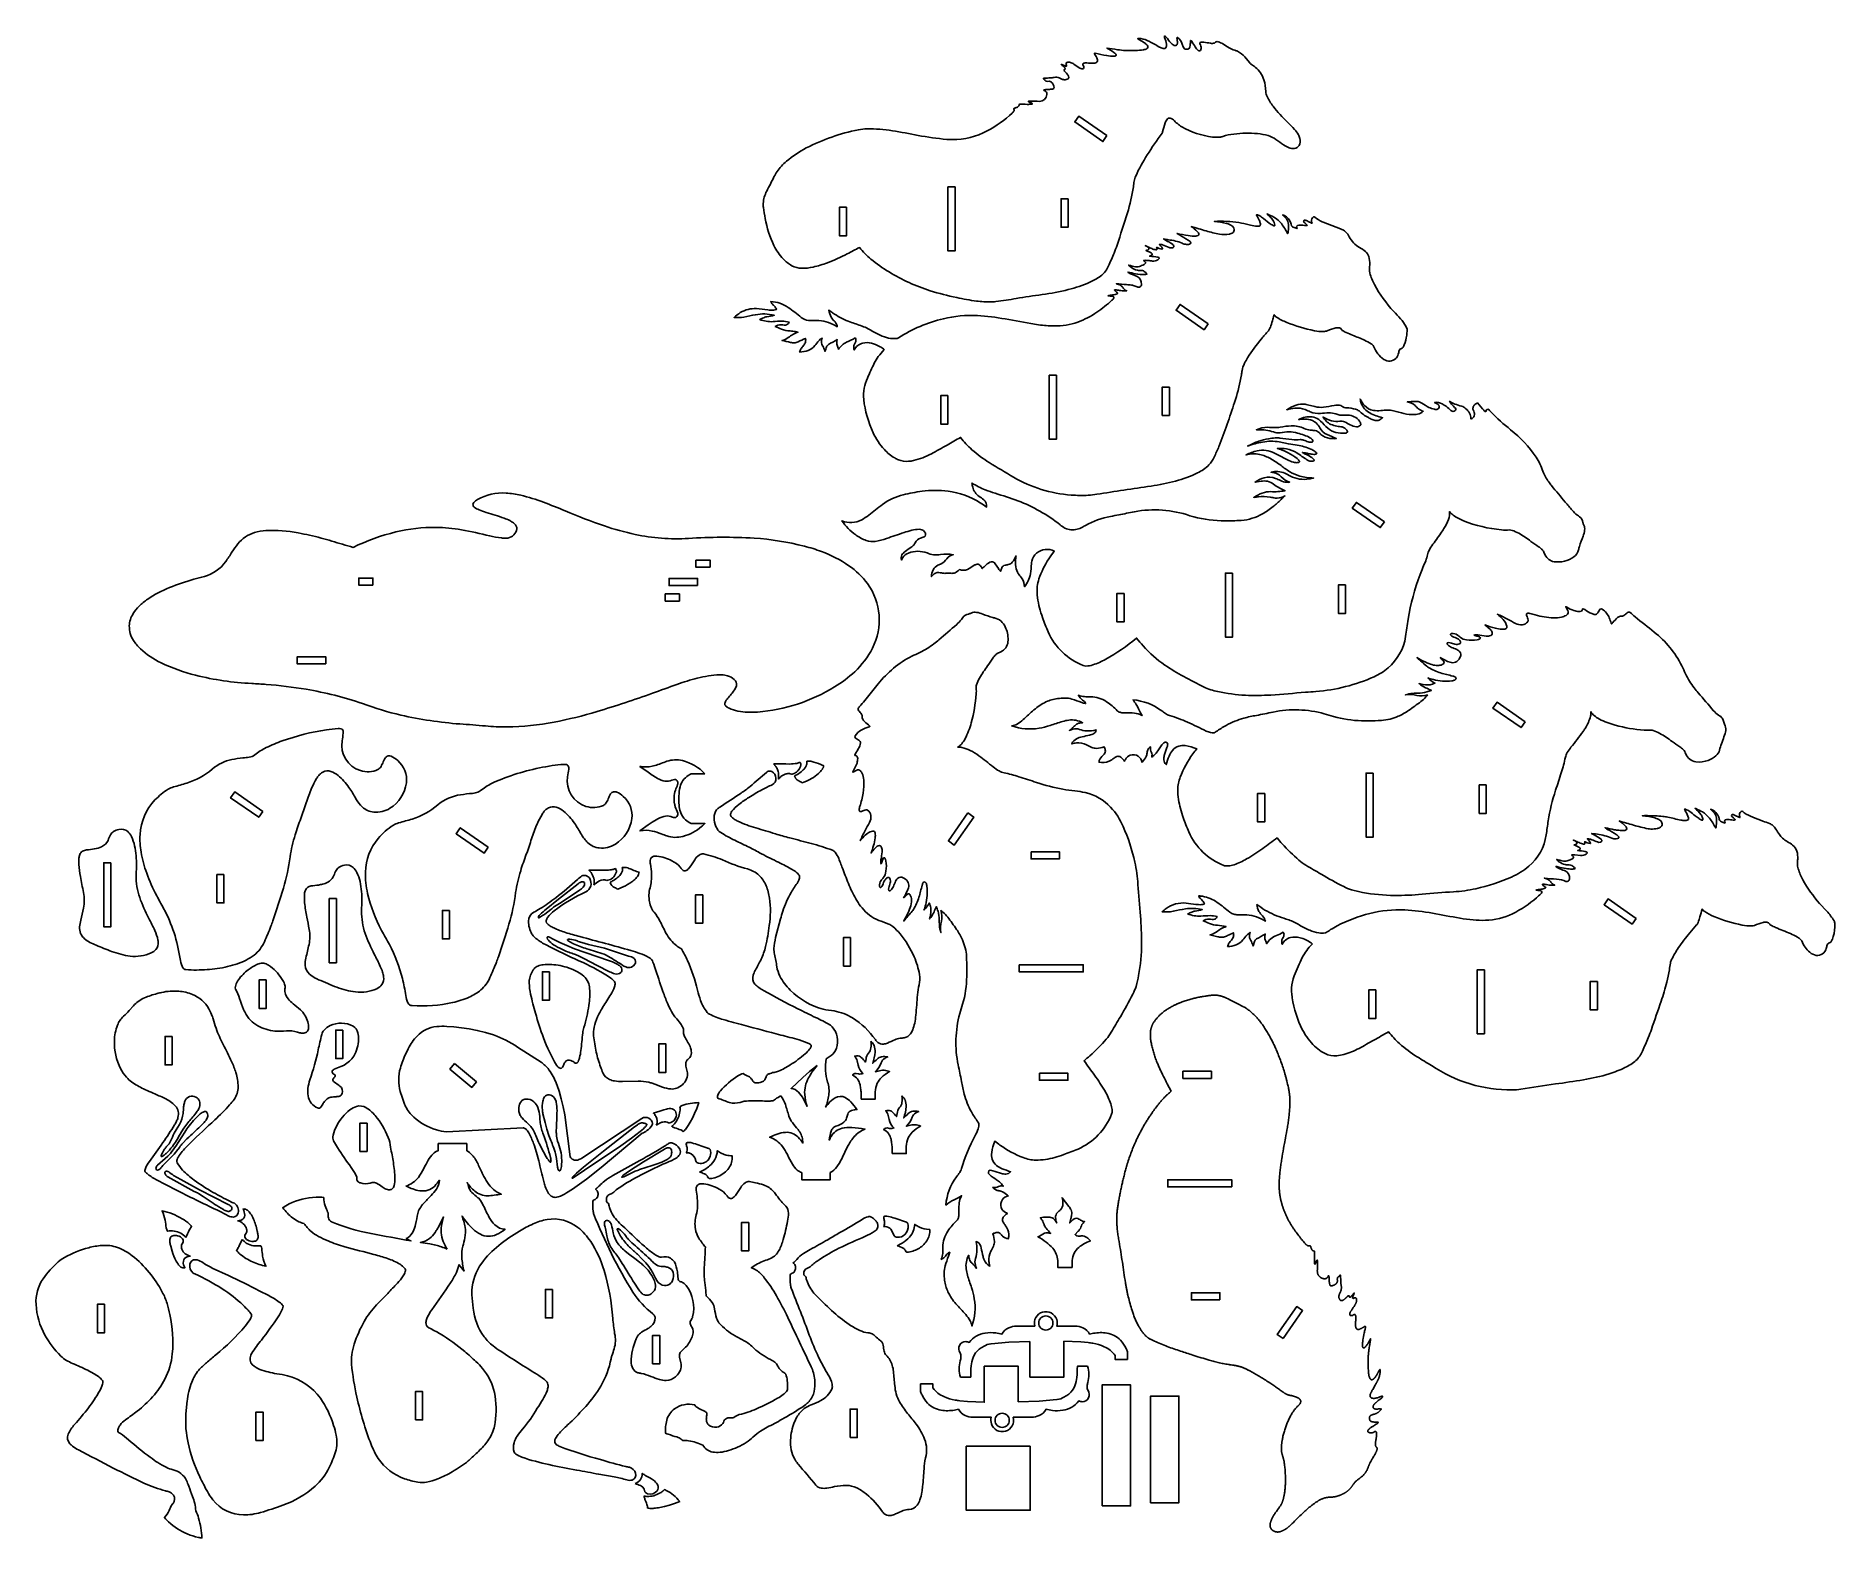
# Model space of a CAD drawing. Extents: x 35.5 to 67.2, y 24 to 50.4.
import ezdxf

# ---------------------------------------------------------------- set-up
doc = ezdxf.new("R2010")
doc.units = 0
doc.header["$MEASUREMENT"] = 0
doc.layers.get('0').update_dxf_attribs({"linetype": 'CONTINUOUS'})

msp = doc.modelspace()

# ---------------------------------------------------------------- linework, layer by layer
for points in [[(52.768, 49.128, 0.045765), (52.74, 49.119, 0.085392), (52.728, 49.111, 0.270084), (52.728, 49.101, -0.155524), (52.729, 49.075, -0.106179), (52.698, 49.03, -0.059849), (52.257, 48.717, -0.12135), (51.641, 48.564, -0.018777), (51.547, 48.569, -0.02375), (51.043, 48.638, 0.007388), (50.591, 48.72, 0.041253), (50.145, 48.754, 0.04256), (49.995, 48.737, 0.070776), (49.079, 48.417, 0.054023), (48.73, 48.184, 0.061178), (48.565, 48.002, 0.035664), (48.511, 47.908, -0.006169), (48.383, 47.658, 0.10457), (48.322, 47.443, 0.045088), (48.325, 47.373, 0.009362), (48.356, 47.178, 0.067318), (48.511, 46.702, 0.069149), (48.673, 46.468, 0.070385), (48.825, 46.348, 0.124563), (49.001, 46.303, 0.062804), (49.197, 46.324, 0.03693), (49.45, 46.4, 0.027852), (49.799, 46.557, -0.002601), (50.014, 46.668, 0.051242), (50.214, 46.465, 0.037033), (50.532, 46.24, 0.063555), (51.256, 45.909, 0.027573), (51.721, 45.789, 0.018205), (52.07, 45.726, 0.037736), (52.322, 45.712, 0.019133), (52.408, 45.718, 0.014206), (52.767, 45.771, -0.010694), (53.223, 45.841, 0.025676), (53.681, 45.928, 0.041068), (54.062, 46.057, 0.05122), (54.246, 46.164, 0.059607), (54.337, 46.253, 0.066934), (54.389, 46.344, 0.005853), (54.487, 46.571, 0.020313), (54.538, 46.71, 0.004539), (54.721, 47.275, 0.033882), (54.826, 47.735, -0.009899), (54.84, 47.836, -0.058154), (54.867, 47.924, -0.0364), (55.069, 48.294, -0.014394), (55.33, 48.68, 0.068044), (55.34, 48.7, -0.011916), (55.384, 48.858, -0.100766), (55.424, 48.928, -0.334065), (55.492, 48.937, -0.093819), (55.529, 48.911, 0.073989), (55.676, 48.79, 0.099729), (56.214, 48.609, 0.047178), (56.339, 48.607, 0.056264), (56.396, 48.62, -0.056071), (56.589, 48.662, -0.052406), (57.008, 48.669, -0.040053), (57.193, 48.635, -0.06295), (57.297, 48.588, 0.009215), (57.429, 48.494, 0.041703), (57.561, 48.422, 0.111318), (57.652, 48.406, 0.24613), (57.737, 48.463, 0.210201), (57.752, 48.584, 0.072373), (57.724, 48.651, 0.049684), (57.659, 48.742, 0.020699), (57.532, 48.872, -0.032231), (57.28, 49.15, -0.057584), (57.174, 49.322, -0.067565), (57.151, 49.409, 0.063282), (57.12, 49.614, 0.149728), (56.969, 49.834, 0.017309), (56.9, 49.882, -0.050117), (56.863, 49.918), (56.782, 50.019, 0.100712), (56.655, 50.117, 0.029824), (56.606, 50.134, -0.040943), (56.509, 50.18, -0.004163), (56.396, 50.246, 0.046669), (56.317, 50.283, 0.152031), (56.28, 50.284, 0.127881), (56.263, 50.27, -0.116879), (56.248, 50.261, -0.102905), (56.183, 50.258, 0.00781), (56.062, 50.277, 0.118057), (55.999, 50.27, 0.452792), (55.992, 50.25, -0.041071), (56.012, 50.208, -0.236998), (56.002, 50.131, -0.392635), (55.974, 50.125, -0.074806), (55.963, 50.132, -0.070029), (55.913, 50.192, 0.013525), (55.85, 50.292, 0.066694), (55.836, 50.306, 0.363856), (55.83, 50.304, 0.087247), (55.827, 50.285, -0.064556), (55.819, 50.194, -0.125783), (55.806, 50.166, -0.111228), (55.795, 50.159, -0.13889), (55.738, 50.153, -0.206783), (55.709, 50.177, -0.046443), (55.685, 50.244, 0.172416), (55.602, 50.358, 0.592582), (55.591, 50.348, 0.011999), (55.598, 50.288, -0.11036), (55.592, 50.238, -0.408153), (55.541, 50.219, -0.107605), (55.483, 50.265, -0.005633), (55.403, 50.365, 0.089906), (55.379, 50.385, 0.400838), (55.37, 50.382, 0.122856), (55.374, 50.359, -0.069238), (55.41, 50.24, -0.148336), (55.397, 50.178, -0.244572), (55.368, 50.163, -0.078726), (55.349, 50.165, -0.059878), (55.285, 50.19, 0.004281), (55.106, 50.291, 0.080643), (54.956, 50.34, 0.060639), (54.905, 50.341, 0.516318), (54.902, 50.336, 0.100556), (54.908, 50.331, -0.007739), (55.011, 50.271, -0.023764), (55.051, 50.243, -0.091897), (55.079, 50.207, -0.403661), (55.063, 50.163, -0.085014), (55.002, 50.142, -0.035292), (54.86, 50.13, -0.011492), (54.689, 50.13, -0.023477), (54.548, 50.144, -0.00305), (54.362, 50.173, -0.03964), (54.483, 50.098, -0.030091), (54.51, 50.073, -0.07111), (54.522, 50.055, -0.438074), (54.513, 50.036, -0.093632), (54.485, 50.03, -0.045101), (54.359, 50.041, -0.009395), (54.154, 50.084, 0.225978), (54.145, 50.082, 0.200152), (54.149, 50.063, -0.042099), (54.192, 49.984, -0.101956), (54.197, 49.948, -0.259277), (54.175, 49.918, -0.104089), (54.122, 49.906, -0.019524), (54.007, 49.912, 0.088616), (53.947, 49.905, 0.45428), (53.938, 49.881, -0.02235), (53.955, 49.845, -0.612701), (53.922, 49.807, -0.086216), (53.885, 49.822, -0.005051), (53.779, 49.891, 0.055097), (53.72, 49.92, 0.145317), (53.66, 49.922, 0.11207), (53.646, 49.913, 0.185859), (53.643, 49.898, 0.065549), (53.652, 49.867, -0.192725), (53.652, 49.858, -0.222072), (53.649, 49.856, -0.080526), (53.634, 49.857, -0.004875), (53.582, 49.876, 0.091508), (53.557, 49.885), (53.556, 49.884, 0.033077), (53.597, 49.851, -0.06428), (53.629, 49.816, -0.399963), (53.624, 49.797, 0.073702), (53.607, 49.791, 0.277808), (53.608, 49.778, 0.086398), (53.623, 49.76, -0.014232), (53.676, 49.702, -0.180318), (53.692, 49.657, -0.205004), (53.678, 49.635, -0.219208), (53.61, 49.616, -0.066459), (53.583, 49.623), (53.524, 49.648, 0.161298), (53.434, 49.656, -0.034923), (53.364, 49.649, -0.012629), (53.269, 49.645, 0.084237), (53.244, 49.641, 0.492802), (53.245, 49.635, -0.076611), (53.277, 49.601, 0.175027), (53.302, 49.589, 0.079902), (53.345, 49.589, -0.231384), (53.399, 49.561, -0.15017), (53.431, 49.48, -0.109203), (53.427, 49.464, -0.162137), (53.403, 49.453, -0.044015), (53.336, 49.446, 0.004798), (53.268, 49.441, 0.062944), (53.254, 49.436), (53.252, 49.435, 0.211487), (53.26, 49.427, -0.37312), (53.307, 49.357, -0.400312), (53.177, 49.236, 0.001561), (53.013, 49.24, 0.028338), (52.985, 49.238, 0.234948), (52.979, 49.234, 0.13758), (52.986, 49.227, -0.01089), (53.043, 49.202, -0.093151), (53.05, 49.195, -0.401469), (53.049, 49.191, -0.085621), (53.042, 49.188, -0.041252), (52.961, 49.184, 0.006826), (52.823, 49.186), (52.822, 49.185, -0.283141), (52.788, 49.135, -0.062223)], [(54.376, 45.819, 0.01765), (54.439, 45.814, -0.083047), (54.475, 45.804, -0.375649), (54.482, 45.784, -0.108822), (54.449, 45.741, -0.029413), (54.186, 45.532, -0.061178), (53.848, 45.357, -0.088262), (53.436, 45.29, -0.034462), (53.157, 45.31, -0.00988), (53.025, 45.33), (52.574, 45.412, 0.029439), (52.084, 45.472, 0.07433), (51.487, 45.416, 0.087098), (50.699, 45.08, -0.107805), (50.652, 45.067, -0.072482), (50.526, 45.077, -0.083169), (50.237, 45.2, 0.051413), (50.034, 45.297, -0.01305), (49.817, 45.372, -0.05714), (49.542, 45.52, -0.010862), (49.475, 45.568, 0.084035), (49.516, 45.441, 0.084828), (49.567, 45.378, -0.121548), (49.619, 45.297, -0.040926), (49.624, 45.274, 0.132627), (49.302, 45.383, 0.006149), (49.118, 45.388, -0.152205), (48.991, 45.438, 0.025742), (48.763, 45.615, 0.132101), (48.455, 45.719, 0.14683), (48.484, 45.671, -0.010952), (48.521, 45.636, -0.109544), (48.553, 45.578, -0.098304), (48.452, 45.565, -0.026079), (48.401, 45.57, 0.02559), (48.203, 45.594, 0.152656), (47.92, 45.523, 0.057033), (47.81, 45.44, 0.07184), (47.984, 45.446, 0.005383), (48.186, 45.487, -0.108055), (48.515, 45.477, -0.022149), (48.386, 45.452, 0.054939), (48.312, 45.427, 0.017868), (48.26, 45.401, 0.099946), (48.494, 45.365, -0.020417), (48.653, 45.373, -0.054843), (48.777, 45.356, -0.127435), (48.751, 45.318, -0.154716), (48.715, 45.305, -0.042023), (48.664, 45.309, 0.135898), (48.555, 45.293, 0.045196), (48.532, 45.28, 0.015402), (48.645, 45.231, 0.086552), (48.794, 45.202, -0.02853), (48.891, 45.19, -0.030218), (48.934, 45.179, 0.092201), (48.844, 45.141, 0.012182), (48.762, 45.084, -0.097489), (48.651, 45.034, 0.001872), (48.802, 45, 0.046271), (48.867, 44.992, 0.101332), (48.936, 45.01, -0.014141), (49.064, 45.071, -0.118694), (49.064, 45.004, -0.100278), (49.03, 44.944, 0.039345), (48.982, 44.885, 0.099743), (48.961, 44.828, 0.064327), (49.112, 44.86, 0.13033), (49.229, 44.944, -0.026601), (49.297, 45.029, -0.069858), (49.357, 45.076, 0.117293), (49.346, 44.99, 0.090339), (49.359, 44.954, -0.016754), (49.399, 44.875, -0.047036), (49.409, 44.841, -0.007849), (49.436, 44.924, -0.161317), (49.468, 44.962, -0.003536), (49.623, 45.05, 0.11454), (49.615, 44.972, 0.082027), (49.628, 44.936, -0.024732), (49.641, 44.899, -0.047016), (49.644, 44.88, -0.127981), (49.787, 45.007, 0.031193), (49.937, 45.08, -0.100056), (49.952, 45.039, -0.182431), (49.936, 44.991, 0.190044), (49.914, 44.9, 0.046811), (49.92, 44.868, -0.22884), (50.071, 44.988, -0.120494), (50.223, 44.987, -0.066101), (50.366, 44.93, -0.014502), (50.419, 44.899, -0.092022), (50.447, 44.873, 0.024673), (50.344, 44.75, 0.038296), (50.273, 44.635, 0.012444), (50.153, 44.372, 0.043213), (50.095, 44.195, 0.080094), (50.087, 43.999, 0.078303), (50.253, 43.411, 0.075992), (50.45, 43.117, 0.068794), (50.633, 42.969, 0.024706), (50.697, 42.936, 0.118126), (50.877, 42.911, 0.040982), (50.963, 42.924, 0.069539), (51.276, 43.042, 0.00617), (51.552, 43.196, -0.002561), (51.789, 43.33, 0.052301), (51.99, 43.115, 0.04448), (52.293, 42.89, 0.001777), (52.719, 42.63, 0.111888), (53.732, 42.318, 0.011711), (53.884, 42.309, 0.043792), (54.183, 42.331, -0.003277), (55.136, 42.474, 0.024857), (55.566, 42.563, 0.045516), (55.952, 42.706, 0.075518), (56.154, 42.847, 0.094162), (56.246, 42.983, -0.007569), (56.329, 43.171, 0.011841), (56.352, 43.227, 0.00842), (56.49, 43.609, 0.003798), (56.619, 43.994, 0.035024), (56.725, 44.431, 0.007881), (56.734, 44.505, -0.077883), (56.778, 44.633, -0.024608), (56.833, 44.73, -0.034388), (57.075, 45.063, -0.006311), (57.197, 45.204, 0.067531), (57.225, 45.248, 0.019254), (57.242, 45.294, 0.015085), (57.275, 45.407, -0.012002), (57.301, 45.487, 0.122394), (57.342, 45.443, 0.051584), (57.521, 45.352, 0.048953), (58.005, 45.206, 0.046076), (58.169, 45.191, 0.084431), (58.232, 45.205, -0.048405), (58.383, 45.255, -0.112977), (58.448, 45.254, -0.201127), (58.483, 45.226, 0.060267), (58.496, 45.212, 0.051245), (58.565, 45.173, 0.016775), (58.676, 45.128, -0.007083), (58.889, 45.038, -0.033971), (59.002, 44.976, -0.121555), (59.045, 44.932, 0.151862), (59.227, 44.7, 0.349199), (59.437, 44.718, 0.054214), (59.458, 44.745, 0.074047), (59.492, 44.848, -0.105201), (59.509, 44.88, -0.131615), (59.537, 44.893, 0.131162), (59.556, 44.906, 0.066959), (59.583, 44.955, 0.078626), (59.627, 45.125, 0.034123), (59.635, 45.212, 0.1358), (59.611, 45.287, 0.051246), (59.521, 45.414, 0.012534), (59.399, 45.545, -0.06291), (59.06, 46.015, -0.058346), (58.981, 46.219, -0.099086), (58.977, 46.365, 0.103753), (58.96, 46.511, 0.116919), (58.902, 46.597, 0.063367), (58.8, 46.669, -0.147917), (58.618, 46.857, 0.057846), (58.559, 46.94, 0.082299), (58.505, 46.979, 0.018825), (58.447, 47.005, -0.013667), (58.142, 47.122, -0.070166), (58.011, 47.204, 0.279584), (57.99, 47.205, 0.337705), (57.954, 47.122), (57.963, 47.103, -0.137021), (57.964, 47.096, -0.294462), (57.955, 47.097, -0.0505), (57.881, 47.134, 0.135048), (57.829, 47.149, 0.380433), (57.817, 47.135, 0.203012), (57.823, 47.113, 0.012223), (57.875, 47.065, -0.279154), (57.878, 47.057, -0.266862), (57.875, 47.054, -0.077412), (57.853, 47.053, 0.015618), (57.757, 47.061, 0.084383), (57.709, 47.056, 0.369443), (57.693, 47.03, 0.009055), (57.702, 47, -0.042889), (57.633, 47.026, -0.06075), (57.611, 47.041, -0.094619), (57.602, 47.057, -0.04884), (57.593, 47.096, 0.204825), (57.48, 47.23, 0.054023), (57.447, 47.241, -0.068146), (57.515, 47.174, -0.13977), (57.55, 47.074, -0.037042), (57.547, 46.957, -0.059965), (57.536, 46.913, 0.040213), (57.426, 47.088, 0.067193), (57.345, 47.168, 0.05733), (57.175, 47.257, -0.004586), (57.25, 47.181, -0.071132), (57.3, 47.109, -0.087223), (57.311, 47.063, -0.210267), (57.306, 47.049, -0.181614), (57.3, 47.047, -0.083505), (57.279, 47.054, -0.030799), (57.213, 47.097, -0.005578), (57.077, 47.203, 0.054343), (57.017, 47.238, 0.031047), (56.995, 47.245, 0.303669), (56.991, 47.244, 0.303669), (56.99, 47.239, -0.013291), (57.038, 47.146, -0.035452), (57.06, 47.085, -0.418375), (57.033, 47.046, -0.094139), (56.972, 47.044, -0.033226), (56.857, 47.067, 0.008896), (56.678, 47.106, 0.044225), (56.249, 47.128, -0.031803), (56.463, 47.09, -0.088983), (56.558, 47.049, -0.200095), (56.597, 46.987, -0.26575), (56.572, 46.928, -0.122586), (56.512, 46.904, -0.107483), (56.337, 46.903, -0.025718), (56.104, 46.959, 0.002583), (55.841, 47.037, -0.059548), (55.946, 46.952, -0.033576), (55.968, 46.924, -0.130224), (55.976, 46.897, -0.28517), (55.961, 46.878, -0.113288), (55.923, 46.868, -0.05069), (55.789, 46.877, -0.014931), (55.594, 46.916, 0.039856), (55.635, 46.888, -0.014217), (55.787, 46.799, -0.030608), (55.823, 46.772, -0.147068), (55.837, 46.749, -0.292635), (55.83, 46.736, -0.171862), (55.758, 46.721, -0.085533), (55.685, 46.743, 0.05968), (55.565, 46.782, 0.022366), (55.439, 46.804, -0.010951), (55.355, 46.819, 0.039813), (55.426, 46.776, -0.016282), (55.505, 46.731, -0.119726), (55.534, 46.701, -0.357061), (55.522, 46.667, -0.11107), (55.507, 46.661, -0.136921), (55.453, 46.669, 0.005217), (55.338, 46.714, 0.076795), (55.282, 46.724, -0.026095), (55.325, 46.673, -0.068845), (55.338, 46.65, -0.5124), (55.328, 46.64, -0.071328), (55.279, 46.652, 0.00999), (55.232, 46.671, -0.059868), (55.241, 46.646, -0.490615), (55.225, 46.627, -0.070582), (55.152, 46.649, -0.013494), (55.082, 46.682, 0.02499), (55.035, 46.702, -0.108111), (55.095, 46.661, -0.439882), (55.091, 46.631, -0.077658), (55.077, 46.624, 0.015682), (55.048, 46.614, -0.009452), (55.124, 46.583, -0.098133), (55.154, 46.559, -0.312432), (55.153, 46.54, -0.122421), (55.136, 46.527, -0.020118), (55.11, 46.515, -0.030814), (55.257, 46.496, -0.247196), (55.279, 46.48, -0.249123), (55.275, 46.469, -0.19784), (55.184, 46.429, -0.049988), (55.103, 46.437, 0.044824), (55.038, 46.443, 0.049556), (55.006, 46.44, -0.09315), (55.037, 46.409, -0.350084), (55.029, 46.379, -0.066439), (55.017, 46.37, -0.038632), (54.971, 46.352, -0.115483), (54.89, 46.327, -0.050933), (54.861, 46.329, -0.032011), (54.743, 46.36, 0.082858), (54.768, 46.332, 0.119383), (54.9, 46.267, 0.046208), (54.965, 46.263, -0.176906), (55.033, 46.237, -0.030645), (55.067, 46.201, -0.067123), (55.026, 46.192, -0.066685), (54.862, 46.206, -0.005513), (54.729, 46.237, 0.153889), (54.745, 46.222, 0.057842), (54.811, 46.191), (54.89, 46.158, -0.296108), (54.969, 46.02, -0.489621), (54.893, 45.974, -0.063653), (54.855, 45.991, 0.067642), (54.793, 46.008, 0.023287), (54.707, 46.016, -0.007783), (54.526, 46.032, -0.073618), (54.603, 45.999, -0.104716), (54.644, 45.957, 0.120615), (54.682, 45.921, 0.05159), (54.71, 45.908, -0.060479), (54.626, 45.908, -0.015883), (54.543, 45.921, 0.033163), (54.502, 45.926, 0.303377), (54.496, 45.923, 0.303377), (54.497, 45.916, 0.037652), (54.509, 45.902, 0.028635), (54.552, 45.866, -0.167251), (54.526, 45.848, -0.04756), (54.438, 45.831, 0.022912)], [(53.983, 41.785, -0.077466), (54.424, 41.941, -0.008294), (54.571, 41.969, -0.002048), (54.843, 42.024, -0.129787), (55.818, 41.955, 0.068698), (56.369, 41.865, 0.017049), (56.567, 41.866, 0.006651), (56.721, 41.871, 0.108482), (57.093, 41.986, 0.049659), (57.279, 42.114, 0.013223), (57.35, 42.175, 0.004931), (57.488, 42.303, -0.12232), (57.351, 42.262, -0.038295), (57.317, 42.264, -0.019785), (57.229, 42.282, 0.070803), (57.021, 42.288, 0.021199), (56.939, 42.276, -0.046135), (57.09, 42.353, -0.102521), (57.24, 42.377, 0.060237), (57.49, 42.393, 0.048051), (57.468, 42.406, -0.047651), (57.336, 42.475, 0.0388), (57.241, 42.539, 0.124115), (57.123, 42.565, 0.028349), (57.069, 42.561), (56.964, 42.545, -0.07817), (57.126, 42.62, -0.152169), (57.323, 42.611, -0.030845), (57.408, 42.573, 0.088928), (57.517, 42.541, 0.071439), (57.571, 42.544, -0.115922), (57.423, 42.637, 0.073118), (57.354, 42.691, 0.072571), (57.3, 42.709, 0.018274), (57.244, 42.717, -0.180739), (57.484, 42.701, -0.012361), (57.585, 42.65, 0.159025), (57.912, 42.601, 0.021987), (57.991, 42.616, -0.05908), (57.748, 42.652, -0.062738), (57.576, 42.727, -0.036683), (57.42, 42.836, 0.029221), (57.235, 42.958, 0.068833), (57.044, 43.032, 0.12348), (56.807, 43.024, -0.058484), (56.999, 43.094, -0.17112), (57.307, 43.056, -0.01834), (57.399, 43.005, 0.007839), (57.531, 42.935, 0.043634), (57.638, 42.893, 0.079402), (57.706, 42.887, 0.054508), (57.734, 42.892, 0.474546), (57.742, 42.913, 0.106137), (57.701, 42.959, 0.050727), (57.545, 43.059, 0.039084), (57.405, 43.122, 0.021841), (57.352, 43.138, -0.036845), (57.514, 43.129, -0.108252), (57.699, 43.057, 0.002804), (57.875, 42.939, 0.051985), (57.923, 42.915, 0.143367), (57.996, 42.917, 0.347744), (58.003, 42.93, 0.16424), (57.998, 42.941, 0.090236), (57.913, 43.005, 0.018122), (57.824, 43.049, -0.028444), (57.794, 43.065), (57.794, 43.066, -0.027185), (57.91, 43.044, 0.02939), (57.994, 43.032, 0.040727), (58.026, 43.034, 0.101553), (58.043, 43.041, 0.350812), (58.044, 43.058, 0.104903), (58.016, 43.085, 0.057569), (57.944, 43.124, 0.062917), (57.706, 43.194, -0.003756), (57.55, 43.217), (57.387, 43.25, 0.091707), (57.096, 43.249, 0.027574), (56.963, 43.219, 0.010133), (56.832, 43.179, -0.019345), (57.028, 43.264, -0.052311), (57.203, 43.308, -0.014005), (57.317, 43.321, -0.049983), (57.4, 43.319, 0.003046), (57.612, 43.293, 0.044691), (57.754, 43.292, -0.075203), (57.815, 43.282, -0.003986), (57.896, 43.254, 0.117913), (57.963, 43.248, 0.487541), (57.978, 43.277, 0.146335), (57.926, 43.326, 0.048946), (57.824, 43.369, 0.014104), (57.71, 43.406, 0.125144), (57.407, 43.411, -0.111025), (57.319, 43.417, 0.077233), (57.05, 43.466, 0.020813), (56.986, 43.464, -0.116459), (57.185, 43.508, -0.007046), (57.315, 43.502, 0.052828), (57.403, 43.51, -0.035822), (57.6, 43.534, -0.113588), (57.828, 43.489, 0.075337), (57.935, 43.457, 0.016658), (58, 43.454, -0.147693), (58.077, 43.424, -0.026124), (58.12, 43.384, 0.155137), (58.278, 43.313, 0.038), (58.389, 43.309, -0.004554), (58.231, 43.379, -0.154453), (58.101, 43.498, 0.071573), (58.035, 43.584, 0.152867), (57.904, 43.647, 0.05997), (57.793, 43.651, 0.014132), (57.73, 43.645, -0.145589), (57.962, 43.693, -0.132228), (58.081, 43.646, -0.032101), (58.209, 43.521, 0.209951), (58.506, 43.403, 0.030297), (58.557, 43.408, 0.140447), (58.584, 43.421, 0.178554), (58.585, 43.427, 0.130823), (58.574, 43.458, 0.202737), (58.495, 43.515, 0.004214), (58.402, 43.528, -0.053329), (58.295, 43.559, -0.099799), (58.214, 43.617, -0.016819), (58.157, 43.687, 0.050527), (58.307, 43.622, 0.110499), (58.453, 43.615, -0.123759), (58.536, 43.603, -0.018266), (58.636, 43.55, 0.087989), (58.743, 43.518, 0.239585), (58.815, 43.546, 0.143445), (58.821, 43.562, 0.134638), (58.798, 43.617, 0.230206), (58.59, 43.724, 0.042701), (58.526, 43.721, -0.112495), (58.384, 43.743, 0.083233), (58.258, 43.761, 0.019544), (58.113, 43.752, -0.112088), (57.934, 43.779, -0.008377), (57.843, 43.82, 0.115285), (57.663, 43.843, 0.043674), (57.519, 43.818, -0.052281), (57.684, 43.898, -0.116171), (57.841, 43.912, -0.027076), (57.887, 43.903), (58.016, 43.871, 0.084373), (58.168, 43.861, 0.028564), (58.354, 43.893, -0.031217), (58.408, 43.899, -0.046203), (58.448, 43.896, -0.105933), (58.486, 43.878, 0.155265), (58.574, 43.849, -0.087596), (58.729, 43.824, -0.10749), (58.791, 43.795, 0.072014), (58.954, 43.678, 0.015698), (59.021, 43.645, 0.075665), (59.094, 43.626, 0.169673), (59.16, 43.645, -0.012934), (59.203, 43.677, -0.067785), (58.979, 43.76, -0.182321), (58.83, 43.933, -0.02277), (58.809, 44.003, 0.061476), (58.887, 43.89, 0.157646), (59.044, 43.806, 0.082128), (59.172, 43.802, -0.032955), (59.288, 43.812, -0.05525), (59.394, 43.798, 0.015646), (59.58, 43.749, 0.056775), (59.766, 43.732, 0.086694), (59.869, 43.756, 0.088917), (59.917, 43.79, -0.109428), (59.834, 43.833, -0.01744), (59.775, 43.89, 0.150611), (59.637, 43.953, -0.028592), (59.775, 43.964, -0.05644), (59.849, 43.955, -0.07497), (59.893, 43.935, 0.03633), (60.017, 43.859, 0.05804), (60.116, 43.824, 0.127341), (60.171, 43.827, 0.481067), (60.193, 43.895, 0.101239), (60.163, 43.921, 0.009301), (60.117, 43.945, -0.163667), (60.251, 43.92, -0.043557), (60.324, 43.871, -0.015588), (60.405, 43.804, 0.152329), (60.446, 43.786, 0.214585), (60.479, 43.803, 0.073441), (60.49, 43.819, 0.192383), (60.488, 43.835, 0.090613), (60.467, 43.859, -0.058617), (60.399, 43.937, -0.031607), (60.381, 43.966, 0.077441), (60.476, 43.916, 0.014907), (60.591, 43.88, -0.118458), (60.669, 43.835, -0.212099), (60.756, 43.659), (60.757, 43.656, 0.299542), (60.76, 43.656, 0.453322), (60.807, 43.789, -0.130464), (60.791, 43.844, -0.19971), (60.814, 43.897, -0.062418), (60.87, 43.938), (60.96, 43.832, 0.0058), (61, 43.789, 0.13208), (61.01, 43.783, 0.31369), (61.016, 43.785, 0.020458), (61.028, 43.817, -0.349283), (61.045, 43.823, -0.324644), (61.063, 43.822, -0.027643), (61.106, 43.782, 0.043094), (61.454, 43.466, -0.072943), (61.9, 42.985, -0.06937), (62.02, 42.735, 0.064235), (62.125, 42.548, 0.014309), (62.174, 42.483, 0.012492), (62.414, 42.194, -0.004148), (62.534, 42.051, 0.061256), (62.627, 41.962, -0.009953), (62.665, 41.937, -0.163725), (62.722, 41.836, 0.033827), (62.741, 41.787, -0.140222), (62.753, 41.702, -0.067632), (62.726, 41.594, 0.014403), (62.662, 41.414, 0.019955), (62.646, 41.353, -0.168065), (62.565, 41.233, -0.202517), (62.216, 41.146, -0.23286), (62.061, 41.263, 0.010477), (62.029, 41.329, 0.083914), (61.998, 41.368, 0.019193), (61.946, 41.409, 0.002948), (61.81, 41.503, 0.030715), (61.598, 41.645, 0.046204), (61.482, 41.697, 0.070542), (61.431, 41.705, -0.055782), (61.292, 41.706, -0.069534), (60.623, 41.866, -0.054937), (60.443, 41.965, -0.062009), (60.377, 42.027, -0.11579), (60.361, 41.889, -0.057571), (60.281, 41.727, -0.014177), (60.228, 41.646, -0.001808), (60.069, 41.425, 0.048267), (60.006, 41.315, 0.053543), (59.993, 41.268, -0.032799), (59.961, 41.162, -0.001182), (59.865, 40.921, 0.050203), (59.651, 40.134, -0.001096), (59.608, 39.832, -0.179531), (59.3, 39.28, -0.075982), (59.054, 39.124, -0.086689), (58.032, 38.865, -0.006698), (57.85, 38.852, -0.00483), (57.242, 38.803, -0.025308), (56.794, 38.799, -0.039353), (56.309, 38.863, -0.013854), (56.184, 38.894, -0.040061), (56.067, 38.942, -0.00145), (55.709, 39.126, -0.025729), (55.376, 39.329, -0.060129), (54.997, 39.667, -0.015158), (54.881, 39.803, -0.044175), (54.34, 39.432, -0.045913), (54.116, 39.333, -0.079791), (53.991, 39.313, -0.074661), (53.944, 39.322, -0.198744), (53.328, 39.912, -0.010998), (53.23, 40.163, -0.047383), (53.142, 40.512, -0.060687), (53.136, 40.709, -0.057482), (53.167, 40.843, -0.062522), (53.34, 41.194, -0.017087), (53.435, 41.333, 0.300286), (53.125, 41.295, 0.184286), (53.04, 41.154, 0.032509), (53.034, 41.11, -0.028759), (53.017, 40.933, -0.125891), (52.91, 40.705, 0.158118), (52.87, 40.846, 0.012289), (52.82, 40.914, -0.079871), (52.766, 41.02, -0.091742), (52.754, 41.17, -0.025713), (52.764, 41.247, -0.084534), (52.697, 41.137, -0.134701), (52.628, 41.095, -0.016605), (52.571, 41.085, 0.2525), (52.513, 41.037, 0.059575), (52.495, 40.977, -0.07477), (52.453, 41.025), (52.4, 41.11, 0.318047), (52.328, 41.145, 0.115857), (52.238, 41.091, 0.017302), (52.169, 41.025, 0.1015), (52.128, 41.087, 0.282727), (52.062, 41.098, 0.045738), (52.041, 41.089), (51.941, 41.026, -0.18395), (51.803, 40.999, -0.049964), (51.771, 41.009, -0.067609), (51.692, 40.953, -0.167125), (51.617, 40.943, 0.112454), (51.531, 40.942, -0.06006), (51.496, 40.943, 0.031409), (51.408, 40.955, 0.224368), (51.301, 40.912, 0.043079), (51.278, 40.884, -0.093148), (51.308, 41.005, -0.173538), (51.39, 41.084, 0.009954), (51.449, 41.107, 0.132246), (51.547, 41.198, -0.191244), (51.661, 41.269, 0.094208), (51.437, 41.271, -0.15346), (51.2, 41.3, 0.17786), (50.875, 41.299, 0.151126), (50.774, 41.221, 0.082325), (50.754, 41.174, -0.241662), (50.76, 41.266, -0.092711), (50.814, 41.326, -0.019299), (50.923, 41.401, 0.042738), (50.969, 41.438, 0.082819), (50.993, 41.479, -0.170782), (51.086, 41.561, -0.005428), (51.148, 41.584, 0.234932), (51.174, 41.616, 0.35305), (51.108, 41.708, 0.069636), (51.063, 41.715, 0.068217), (50.931, 41.698, 0.011631), (50.796, 41.658, 0.003925), (50.49, 41.554, -0.047624), (50.289, 41.504, -0.122497), (50.133, 41.519, -0.073814), (49.948, 41.618, -0.089923), (49.705, 41.865, 0.231402), (50.053, 41.883, 0.046301), (50.175, 41.963, -0.010595), (50.417, 42.152, -0.093483), (50.782, 42.322, -0.022408), (51.113, 42.385, -0.063593), (51.57, 42.386, -0.105366), (52.133, 42.183, -0.011739), (52.246, 42.107, 0.244852), (52.197, 42.234, 0.017076), (52.112, 42.296, -0.174603), (52.003, 42.458, -0.040088), (51.99, 42.529, 0.053484), (52.224, 42.409, 0.016946), (52.396, 42.349, -0.011275), (52.796, 42.216, -0.079761), (53.538, 41.794, 0.042669), (53.623, 41.737, 0.184617), (53.837, 41.716, 0.073079), (53.93, 41.752, 0.010143)], [(39.337, 39.006, -0.048878), (38.35, 39.15, -0.046852), (37.744, 39.369, -0.076476), (37.379, 39.616, -0.057339), (37.258, 39.761, -0.148204), (37.185, 40.017, -0.136588), (37.253, 40.234, -0.06527), (37.359, 40.365, -0.047104), (37.508, 40.488, -0.050602), (37.889, 40.691, -0.030854), (38.32, 40.838, -0.005833), (38.503, 40.888, 0.173152), (38.878, 41.147, 0.019615), (38.989, 41.315, -0.028709), (39.093, 41.463, -0.14828), (39.383, 41.657, -0.062568), (39.586, 41.694, -0.055794), (40.151, 41.652, -0.022927), (40.553, 41.561, -0.00608), (40.743, 41.508, -0.000652), (41.117, 41.397, -0.054496), (41.869, 41.669, -0.059248), (42.575, 41.749, -0.037564), (43.02, 41.706, -0.019111), (43.517, 41.598, 0.031811), (43.725, 41.563, 0.02051), (43.802, 41.559, 0.319528), (43.99, 41.694, 0.266374), (43.967, 41.795, 0.067307), (43.933, 41.828, 0.048719), (43.869, 41.868, 0.035757), (43.768, 41.912, 0.008485), (43.456, 42.013, -0.011395), (43.33, 42.057, -0.077706), (43.244, 42.106, -0.233752), (43.222, 42.152, -0.166477), (43.238, 42.188, -0.069672), (43.302, 42.238, -0.145957), (43.804, 42.352, -0.04794), (44.061, 42.315, -0.031823), (44.462, 42.191, -0.010841), (44.842, 42.039, 0.016842), (45.532, 41.774, 0.026706), (46.071, 41.625, 0.067088), (47.008, 41.554, -0.032685), (48.162, 41.56, -0.04507), (49.046, 41.419, -0.023575), (49.347, 41.325, -0.058692), (49.827, 41.076, -0.080834), (50.153, 40.762, -0.283166), (50.241, 39.626, -0.088092), (49.929, 39.213, -0.05292), (49.576, 38.946, -0.118379), (48.224, 38.504, -0.059823), (47.878, 38.52, -0.074183), (47.722, 38.572, -0.043802), (47.666, 38.608, -0.274695), (47.647, 38.654, -0.060092), (47.652, 38.671, -0.077754), (47.7, 38.747, 0.02763), (47.816, 38.892, 0.092193), (47.85, 38.967, 0.288349), (47.811, 39.077, 0.124217), (47.695, 39.14, 0.045844), (47.594, 39.16, 0.03225), (47.555, 39.16, 0.046025), (47.164, 39.098, 0.024282), (46.807, 38.99, 0.002034), (46.376, 38.833, -0.011865), (45.404, 38.513, -0.02595), (44.648, 38.327, -0.041116), (43.82, 38.243, -0.027392), (43.444, 38.259, 0.006425), (42.993, 38.294, -0.036475), (41.957, 38.45, -0.03226), (41.283, 38.652, 0.042443), (40.292, 38.903, 0.022581), (39.592, 38.989, 0.007263)], [(51.98, 31.478, -0.05953), (51.854, 31.791, -0.0271), (51.805, 32.011, 0.007058), (51.747, 32.303, -0.118436), (51.776, 33.203, -0.00786), (51.826, 33.367, 0.061214), (51.899, 33.859, 0.012751), (51.901, 33.985, 0.00818), (51.894, 34.208, 0.089353), (51.821, 34.502, 0.051449), (51.719, 34.685, 0.005478), (51.563, 34.9, 0.046223), (51.48, 34.989, 0.026547), (51.445, 35.015, -0.139855), (51.453, 34.831, 0.096415), (51.444, 34.628, -0.049384), (51.418, 34.757, -0.020224), (51.416, 34.852, 0.067289), (51.393, 35.004, 0.014824), (51.366, 35.085, 0.05435), (51.352, 35.06, -0.011044), (51.313, 34.97, -0.063442), (51.245, 34.869, 0.065799), (51.269, 35.017, 0.087486), (51.255, 35.105, 0.025091), (51.238, 35.146, -0.067829), (51.174, 35.051, -0.031851), (51.146, 35.024, 0.018936), (51.177, 35.119, 0.088965), (51.198, 35.443, 0.056015), (51.183, 35.498, 0.243935), (51.16, 35.518, 0.265649), (51.135, 35.506, 0.077454), (51.114, 35.461, -0.005669), (51.059, 35.248, -0.069677), (50.961, 35.033, -0.023659), (50.939, 35.004, -0.004465), (50.79, 34.831, 0.043572), (50.905, 35.068, 0.087449), (50.929, 35.201, 0.146573), (50.898, 35.298, 0.17072), (50.88, 35.308, 0.114481), (50.87, 35.307, 0.107313), (50.827, 35.277, -0.047605), (50.788, 35.241, 0.066233), (50.872, 35.415, 0.174072), (50.87, 35.508, 0.142602), (50.806, 35.577, 0.075809), (50.755, 35.599, 0.288194), (50.671, 35.568, 0.073331), (50.648, 35.53, -0.014135), (50.609, 35.437, -0.085914), (50.564, 35.372, -0.162564), (50.541, 35.359, -0.31879), (50.527, 35.369, -0.128668), (50.527, 35.415, 0.008326), (50.554, 35.5, 0.159985), (50.549, 35.577, 0.216479), (50.527, 35.596, 0.216479), (50.499, 35.591, 0.132103), (50.461, 35.552, 0.032337), (50.418, 35.458, -0.154521), (50.387, 35.42, -0.348588), (50.373, 35.424, -0.119184), (50.366, 35.439, -0.186766), (50.394, 35.545, -0.024243), (50.431, 35.589, 0.13028), (50.479, 35.705, 0.086554), (50.476, 35.891, 0.079179), (50.459, 35.935, 0.209238), (50.445, 35.946, 0.239226), (50.434, 35.94, 0.05888), (50.421, 35.915, 0.019497), (50.401, 35.848, -0.098553), (50.395, 35.836, -0.345791), (50.393, 35.837, -0.099093), (50.391, 35.904, 0.019902), (50.412, 36.049, 0.117088), (50.402, 36.126, 0.234621), (50.365, 36.156, 0.197162), (50.325, 36.144, 0.052412), (50.285, 36.107, 0.007679), (50.216, 36.025, 0.055985), (50.29, 36.292, 0.069328), (50.288, 36.379, 0.109173), (50.276, 36.404, 0.235841), (50.245, 36.413, 0.103218), (50.16, 36.376, 0.066248), (50.07, 36.296, 0.015289), (50.026, 36.244, -0.020164), (50.111, 36.421, 0.009044), (50.189, 36.562, 0.140338), (50.214, 36.684, 0.234832), (50.153, 36.781, 0.119377), (50.13, 36.787, -0.00716), (50.05, 36.758, -0.12957), (50.022, 36.756, -0.258637), (50.011, 36.769, -0.074854), (50.009, 36.783, -0.051564), (50.02, 36.847, 0.030476), (50.077, 37.078, 0.060498), (50.088, 37.309, 0.075638), (50.06, 37.426, 0.066103), (50.031, 37.472, 0.193801), (49.995, 37.487, 0.128838), (49.942, 37.471, 0.030521), (49.908, 37.451, -0.149217), (49.897, 37.447), (49.897, 37.448, -0.090408), (49.902, 37.463, 0.059639), (49.97, 37.608, 0.067073), (49.982, 37.685, 0.123991), (49.969, 37.726, 0.247435), (49.936, 37.741, -0.229764), (49.932, 37.742, -0.229764), (49.931, 37.746, -0.072169), (49.962, 37.804, 0.037646), (50.02, 37.911, 0.06957), (50.032, 37.96, 0.294773), (50.004, 38.008, -0.049), (49.941, 38.047, -0.359267), (49.938, 38.087, -0.115064), (50.042, 38.185, -0.071203), (50.183, 38.242, 0.145461), (50.196, 38.251, 0.244545), (50.195, 38.254, 0.057787), (50.17, 38.278, -0.060573), (50.083, 38.357, -0.093434), (50.063, 38.398, -0.081844), (50.063, 38.423, 0.152435), (50.051, 38.466, 0.029721), (50.002, 38.527, -0.159261), (49.989, 38.558, -0.174633), (49.996, 38.578, -0.037045), (50.015, 38.6, 0.011505), (50.106, 38.706), (50.341, 38.998, -0.108072), (50.933, 39.484, -0.008279), (51.076, 39.55, 0.054045), (51.321, 39.702, 0.014517), (51.409, 39.773, -0.001515), (51.722, 40.043, 0.05843), (51.803, 40.131, -0.028642), (51.828, 40.167, -0.163815), (51.928, 40.225, 0.033968), (51.977, 40.244, -0.138644), (52.069, 40.256, -0.057074), (52.181, 40.226, 0.016952), (52.355, 40.164, 0.010434), (52.413, 40.15, -0.152282), (52.523, 40.079, -0.087984), (52.586, 39.975, -0.123442), (52.622, 39.738, -0.252877), (52.499, 39.563, -0.007399), (52.445, 39.538, 0.058507), (52.406, 39.511, 0.039309), (52.357, 39.45, 0.002906), (52.263, 39.314, 0.03059), (52.122, 39.101, 0.052563), (52.069, 38.981, 0.100821), (52.064, 38.92, -0.042062), (52.065, 38.822, -0.043878), (51.978, 38.317, -0.046566), (51.87, 38.036, -0.052273), (51.809, 37.945, -0.078492), (51.74, 37.888, -0.062905), (51.814, 37.88, -0.062239), (51.957, 37.83, -0.042794), (52.111, 37.736, -0.010901), (52.361, 37.54, 0.039136), (52.466, 37.468, 0.086512), (52.554, 37.437, -0.021386), (52.813, 37.368, -0.003617), (53.122, 37.267, 0.03319), (53.587, 37.148, 0.013674), (53.796, 37.118, -0.018992), (53.979, 37.088, -0.153252), (54.425, 36.83, -0.086144), (54.646, 36.494, -0.04804), (54.851, 35.866, -0.039046), (54.905, 35.474, 0.008145), (54.949, 34.92, -0.020963), (54.97, 34.437, -0.042897), (54.917, 33.876, -0.018722), (54.872, 33.683, -0.048143), (54.814, 33.546, -0.019075), (54.597, 33.15, 0.001035), (54.438, 32.879, -0.043187), (54.35, 32.757, -0.030118), (54.062, 32.464, -0.012563), (53.958, 32.375, -0.00281), (54.144, 32.124, -0.021316), (54.328, 31.839, -0.047164), (54.43, 31.618, -0.050781), (54.452, 31.517, -0.052075), (54.45, 31.465, -0.04685), (54.443, 31.439, -0.198744), (53.853, 30.823, -0.010935), (53.601, 30.725, -0.041773), (53.281, 30.641, -0.038529), (53.11, 30.628, -0.085425), (52.889, 30.673, -0.063089), (52.482, 30.893, -0.013884), (52.391, 30.962, 0.057371), (52.337, 30.762, 0.097586), (52.345, 30.645, 0.159769), (52.42, 30.537, 0.065779), (52.522, 30.478, 0.029941), (52.669, 30.426, -0.206916), (52.584, 30.385, -0.081775), (52.508, 30.392, -0.016954), (52.359, 30.442, 0.064515), (52.31, 30.451, 0.399711), (52.278, 30.42, 0.045603), (52.279, 30.394, 0.096194), (52.329, 30.346, -0.015351), (52.454, 30.261, -0.055443), (52.522, 30.195, -0.026995), (52.539, 30.171, 0.229102), (52.458, 30.164, -0.208807), (52.359, 30.152, 0.204628), (52.43, 30.096, -0.016988), (52.498, 30.083, -0.107431), (52.597, 30.027, -0.022475), (52.628, 29.999, 0.218712), (52.524, 29.934, 0.242792), (52.503, 29.795, 0.171211), (52.58, 29.709, 0.034263), (52.611, 29.693, 0.079498), (52.54, 29.628, 0.288426), (52.531, 29.551, 0.058521), (52.566, 29.497, -0.0702), (52.619, 29.405, -0.147236), (52.628, 29.246, -0.181166), (52.527, 29.293, 0.021509), (52.485, 29.338, 0.230598), (52.417, 29.356, 0.065123), (52.355, 29.336, -0.102302), (52.384, 29.201, -0.091665), (52.367, 29.117, -0.024357), (52.321, 29.026, 0.156722), (52.288, 28.848, 0.053485), (52.305, 28.766, -0.192414), (52.204, 28.875, -0.043722), (52.185, 28.934, -0.004509), (52.152, 29.087, 0.118447), (52.116, 29.167, 0.179303), (52.061, 29.196, -0.045794), (52.078, 29.05, -0.090782), (52.051, 28.9, 0.149509), (52.049, 28.783, 0.02609), (52.068, 28.725, 0.066918), (52.019, 28.788, -0.012755), (51.975, 28.832, -0.141985), (51.939, 28.907, -0.037855), (51.934, 28.957, 0.165969), (51.888, 28.716, 0.039609), (51.911, 28.607, 0.008308), (51.982, 28.388, -0.030814), (52.031, 28.192, -0.124766), (51.989, 27.711, 0.102562), (51.958, 27.805, 0.056957), (51.88, 27.913, -0.00545), (51.708, 28.103, -0.063267), (51.568, 28.314, -0.079245), (51.509, 28.517, -0.027955), (51.5, 28.646, -0.072759), (51.519, 28.77, -0.014972), (51.576, 28.941, 0.011768), (51.598, 29.01, 0.164845), (51.537, 28.957, -0.068298), (51.48, 28.9, -0.044943), (51.451, 28.884, 0.076702), (51.475, 28.989, 0.025079), (51.479, 29.097, -0.150388), (51.567, 29.383, -0.05506), (51.726, 29.57, 0.123663), (51.751, 29.616, 0.057019), (51.76, 29.674, -0.011127), (51.761, 29.816, -0.053994), (51.779, 29.936, -0.057119), (51.807, 30.003), (51.748, 29.967), (51.675, 29.933, 0.059006), (51.531, 29.839, -0.138745), (51.716, 30.333, 0.003131), (51.774, 30.411, 0.075431), (51.806, 30.479, -0.049842), (52.046, 31.059, 0.025525), (52.099, 31.177, 0.033711), (52.111, 31.224, 0.046653), (52.113, 31.258, 0.087821), (52.11, 31.272, 0.044113), (52.09, 31.304, -0.023513)], [(56.454, 38.27, -0.059496), (56.767, 38.396, -0.027114), (56.987, 38.445, 0.00707), (57.279, 38.503, -0.118436), (58.18, 38.474, -0.00786), (58.343, 38.424, 0.061213), (58.835, 38.351, 0.012752), (58.962, 38.35, 0.00818), (59.184, 38.356, 0.089353), (59.478, 38.429, 0.051449), (59.661, 38.532, 0.005478), (59.877, 38.687, 0.046223), (59.965, 38.77, 0.026547), (59.992, 38.805, -0.139855), (59.807, 38.797, 0.096415), (59.604, 38.806, -0.049385), (59.733, 38.832, -0.020223), (59.828, 38.834, 0.067295), (59.98, 38.857, 0.014774), (60.061, 38.884, 0.044139), (60.046, 38.893, 0.009954), (59.96, 38.931, -0.071673), (59.846, 39.005, 0.066243), (59.993, 38.981, 0.087484), (60.081, 38.995, 0.025089), (60.123, 39.012, -0.067829), (60.027, 39.076, -0.031851), (60.001, 39.104, 0.018936), (60.096, 39.073, 0.088966), (60.42, 39.052, 0.05601), (60.474, 39.067, 0.243836), (60.495, 39.09, 0.265565), (60.483, 39.115, 0.077449), (60.437, 39.136, -0.005662), (60.224, 39.191, -0.069674), (60.01, 39.289, -0.023677), (59.98, 39.311, -0.004547), (59.807, 39.46, 0.041918), (60.045, 39.345, 0.053763), (60.148, 39.321, 0.090467), (60.231, 39.33, 0.074055), (60.273, 39.352, 0.323043), (60.283, 39.38, 0.107249), (60.253, 39.423, -0.047536), (60.218, 39.462, 0.066235), (60.391, 39.378, 0.174076), (60.484, 39.38, 0.165589), (60.562, 39.46, 0.050507), (60.576, 39.495, 0.288207), (60.544, 39.579, 0.073325), (60.506, 39.603, -0.014116), (60.413, 39.641, -0.085903), (60.348, 39.686, -0.162536), (60.336, 39.709, -0.318767), (60.345, 39.723, -0.128668), (60.391, 39.723, 0.008322), (60.476, 39.696, 0.159989), (60.553, 39.701, 0.454305), (60.567, 39.751, 0.132084), (60.528, 39.79, 0.032328), (60.434, 39.832, -0.154478), (60.396, 39.863, -0.348708), (60.4, 39.877, -0.119073), (60.415, 39.884, -0.186777), (60.521, 39.856, -0.02424), (60.566, 39.819, 0.130276), (60.681, 39.771, 0.086555), (60.867, 39.774, 0.079177), (60.911, 39.791, 0.209394), (60.922, 39.805, 0.239226), (60.916, 39.816, 0.058865), (60.891, 39.83, 0.019518), (60.824, 39.849, -0.098523), (60.813, 39.855, -0.343301), (60.813, 39.857, -0.098484), (60.88, 39.859, 0.018002), (61.021, 39.838, 0.124855), (61.104, 39.849, 0.480976), (61.122, 39.922, 0.058956), (61.106, 39.944, 0.035816), (61.045, 39.998, -0.008385), (61.001, 40.034, 0.029282), (61.185, 39.976, 0.037364), (61.298, 39.958, 0.061821), (61.353, 39.961, 0.066981), (61.375, 39.97, 0.259611), (61.389, 39.996, 0.078992), (61.387, 40.013, 0.117333), (61.321, 40.131, 0.045163), (61.22, 40.224, -0.020159), (61.397, 40.139, 0.00905), (61.538, 40.061, 0.140381), (61.66, 40.036, 0.21881), (61.753, 40.091, 0.068974), (61.762, 40.108, 0.152527), (61.763, 40.12, -0.004456), (61.734, 40.201, -0.221827), (61.736, 40.234, -0.196112), (61.752, 40.24, -0.064343), (61.792, 40.237, -0.026667), (61.886, 40.212, 0.066542), (62.207, 40.159, 0.058193), (62.349, 40.173, 0.066776), (62.427, 40.203, 0.05342), (62.451, 40.222, 0.231183), (62.463, 40.267, 0.102205), (62.428, 40.34, -0.134891), (62.423, 40.353), (62.424, 40.353, -0.090643), (62.439, 40.348, 0.047758), (62.566, 40.286, 0.064513), (62.65, 40.269, 0.112764), (62.696, 40.277, 0.280718), (62.717, 40.316, -0.297682), (62.722, 40.319, -0.073774), (62.755, 40.304, 0.031909), (62.878, 40.234, 0.087428), (62.938, 40.218, 0.272896), (62.984, 40.245, -0.050638), (63.023, 40.309, -0.362893), (63.063, 40.312, -0.145702), (63.187, 40.158, -0.036183), (63.219, 40.067, 0.159054), (63.227, 40.054, 0.243187), (63.229, 40.055, 0.068466), (63.25, 40.075, -0.050308), (63.329, 40.163, -0.146785), (63.382, 40.188, 0.090196), (63.422, 40.19, 0.075969), (63.443, 40.199, 0.029521), (63.503, 40.248, -0.176369), (63.536, 40.261, -0.128226), (63.551, 40.256, -0.006362), (63.643, 40.176, 0.003739), (63.975, 39.909, -0.108044), (64.461, 39.317, -0.008303), (64.527, 39.174, 0.054048), (64.678, 38.929, 0.014525), (64.749, 38.841, -0.001522), (65.019, 38.528, 0.058439), (65.107, 38.447, -0.028705), (65.144, 38.423, -0.109193), (65.189, 38.36, 0.005173), (65.213, 38.289, -0.161016), (65.232, 38.181, -0.05706), (65.202, 38.069, -0.002049), (65.156, 37.945, 0.033149), (65.125, 37.836, -0.147589), (65.061, 37.733, -0.10387), (64.924, 37.654, -0.115711), (64.709, 37.628, -0.26364), (64.53, 37.77, 0.089938), (64.487, 37.844, 0.03932), (64.426, 37.893, 0.002907), (64.29, 37.987, 0.03057), (64.077, 38.128, 0.052566), (63.958, 38.181, 0.100818), (63.896, 38.186, -0.042068), (63.798, 38.185, -0.043879), (63.293, 38.272, -0.046563), (63.012, 38.38, -0.052272), (62.921, 38.441, -0.07848), (62.864, 38.51, -0.061574), (62.856, 38.432, -0.084668), (62.763, 38.216, -0.014734), (62.726, 38.159, -0.014936), (62.514, 37.885, 0.024353), (62.448, 37.792, 0.080156), (62.416, 37.709, -0.022763), (62.344, 37.437, -0.00393), (62.243, 37.128, 0.040377), (62.113, 36.594, -0.003881), (62.078, 36.344, -0.1846), (61.773, 35.795, -0.076565), (61.47, 35.604, -0.048038), (60.842, 35.399, -0.039046), (60.45, 35.345, 0.008145), (59.897, 35.301, -0.020963), (59.413, 35.28, -0.042897), (58.853, 35.333, -0.018722), (58.659, 35.378, -0.048143), (58.522, 35.436, -0.019075), (58.126, 35.653, 0.001035), (57.855, 35.812, -0.043187), (57.734, 35.9, -0.030118), (57.44, 36.188, -0.012563), (57.351, 36.292, -0.00281), (57.1, 36.106, -0.021315), (56.815, 35.922, -0.047162), (56.594, 35.82, -0.050789), (56.493, 35.799, -0.05206), (56.441, 35.8, -0.046857), (56.415, 35.807, -0.198745), (55.799, 36.397, -0.01093), (55.701, 36.649, -0.041772), (55.617, 36.969, -0.038529), (55.604, 37.14, -0.085426), (55.649, 37.361, -0.063091), (55.87, 37.768, -0.013883), (55.938, 37.859, 0.057374), (55.738, 37.913, 0.097611), (55.622, 37.905, 0.159709), (55.513, 37.83, 0.065673), (55.454, 37.728, 0.031548), (55.403, 37.581, -0.212601), (55.361, 37.666, -0.076499), (55.368, 37.74, -0.024331), (55.414, 37.879, 0.045374), (55.428, 37.935, 0.426261), (55.397, 37.972, 0.045597), (55.371, 37.971, 0.091521), (55.327, 37.926), (55.256, 37.822, -0.05877), (55.185, 37.739, -0.040797), (55.147, 37.711, 0.228724), (55.141, 37.792, -0.208803), (55.129, 37.891, 0.204624), (55.073, 37.82, -0.016988), (55.059, 37.752, -0.107421), (55.003, 37.653, -0.022471), (54.975, 37.622, 0.218705), (54.91, 37.726, 0.242788), (54.771, 37.747, 0.171212), (54.685, 37.671, 0.03426), (54.669, 37.639, 0.081277), (54.604, 37.711, 0.257911), (54.535, 37.722, 0.078076), (54.488, 37.695, -0.053308), (54.398, 37.638, -0.165221), (54.222, 37.622, -0.181195), (54.27, 37.723, 0.021516), (54.314, 37.765, 0.230596), (54.332, 37.833, 0.065119), (54.312, 37.895, -0.102309), (54.177, 37.866, -0.09166), (54.093, 37.883, -0.02435), (54.002, 37.929, 0.15666), (53.824, 37.962, 0.053699), (53.743, 37.945, -0.165936), (53.827, 38.034, -0.068075), (53.927, 38.07, -0.004735), (54.055, 38.096, 0.086735), (54.13, 38.124, 0.20593), (54.172, 38.189, -0.057828), (54.006, 38.173, -0.079949), (53.876, 38.199, 0.148824), (53.759, 38.201, 0.024726), (53.702, 38.182, 0.067012), (53.764, 38.231, -0.012767), (53.808, 38.275, -0.142006), (53.884, 38.311, -0.037827), (53.933, 38.316, 0.165969), (53.692, 38.362, 0.039609), (53.583, 38.339, 0.008306), (53.364, 38.268, -0.030814), (53.168, 38.219, -0.124758), (52.688, 38.261, 0.102561), (52.781, 38.292, 0.056959), (52.89, 38.37, -0.005461), (53.079, 38.542, -0.063263), (53.29, 38.682, -0.079246), (53.493, 38.741, -0.027955), (53.622, 38.75, -0.072759), (53.747, 38.731, -0.014972), (53.917, 38.674, 0.011768), (53.986, 38.652, 0.164846), (53.933, 38.713, -0.068303), (53.877, 38.77, -0.044931), (53.86, 38.799, 0.076653), (53.965, 38.775, 0.025143), (54.073, 38.771, -0.148872), (54.356, 38.686, -0.057644), (54.543, 38.527, 0.136902), (54.593, 38.499, 0.059335), (54.65, 38.49, -0.010068), (54.807, 38.488, -0.084223), (54.945, 38.459, -0.030098), (54.979, 38.443), (54.952, 38.488, 0.018211), (54.875, 38.637, 0.051838), (54.816, 38.718, -0.143391), (55.325, 38.523, 0.015732), (55.387, 38.476, 0.078371), (55.462, 38.442, -0.034724), (55.775, 38.327, -0.013947), (56.106, 38.17, 0.042721), (56.181, 38.142, 0.067123), (56.234, 38.137, 0.074243), (56.248, 38.14, 0.05009), (56.281, 38.159, -0.024201)], [(38.111, 34.037, 0.200886), (38.158, 33.982, 0.076412), (38.178, 33.977, 0.026755), (38.368, 33.97, 0.031829), (38.731, 33.996, 0.044863), (39.088, 34.081, 0.078024), (39.377, 34.233, 0.12708), (39.558, 34.467, 0.011734), (39.674, 34.74, 0.012041), (39.707, 34.832, 0.009974), (39.893, 35.408, 0.037518), (40.01, 35.961, -0.03828), (40.099, 36.346, -0.018642), (40.198, 36.634, 0.01105), (40.291, 36.908, -0.021345), (40.387, 37.164, -0.032432), (40.475, 37.335, -0.016407), (40.513, 37.391, -0.075549), (40.542, 37.42, -0.031413), (40.587, 37.45, -0.190146), (40.724, 37.461, -0.097804), (40.852, 37.391, -0.0654), (41.044, 37.18, -0.027877), (41.166, 36.981, 0.072236), (41.279, 36.834, 0.162602), (41.48, 36.746, 0.171114), (41.762, 36.812, 0.224878), (42.053, 37.26, 0.249742), (41.901, 37.65, 0.087307), (41.786, 37.728, 0.129506), (41.732, 37.733, 0.198523), (41.678, 37.694, 0.058323), (41.637, 37.607, -0.036337), (41.597, 37.531, -0.123285), (41.553, 37.493, -0.187919), (41.246, 37.476, -0.376074), (40.924, 37.998, 0.010684), (40.943, 38.13, 0.136395), (40.936, 38.186, 0.213776), (40.904, 38.21, 0.084222), (40.853, 38.213, 0.036422), (40.648, 38.191, 0.047633), (39.872, 37.997, 0.024408), (39.589, 37.878, 0.054445), (39.391, 37.751, -0.112432), (39.292, 37.711, -0.026489), (39.178, 37.697, 0.024351), (38.988, 37.67, 0.125908), (38.643, 37.502, -0.100067), (38.194, 37.254, -0.006358), (37.961, 37.187, 0.053921), (37.866, 37.147, 0.054696), (37.636, 36.959, 0.179232), (37.374, 36.352, 0.062305), (37.391, 36.042, 0.045775), (37.49, 35.672, 0.035532), (37.666, 35.276, 0.007187), (37.788, 35.054, -0.086118), (38.076, 34.169, 0.057519)], [(47.299, 37.42, 0.137943), (46.902, 37.65, 0.136391), (46.63, 37.639, -0.024003), (46.418, 37.564, -0.085593), (46.219, 37.54, -0.030999), (46.157, 37.548), (46.298, 37.445), (46.369, 37.396, 0.015448), (46.465, 37.338, 0.069506), (46.597, 37.289, 0.147107), (46.715, 37.304, -0.043052), (46.766, 37.317, -0.27528), (46.809, 37.295, -0.187502), (46.822, 37.251, -0.049468), (46.818, 37.229, -0.007301), (46.779, 37.128, 0.124075), (46.764, 36.89, 0.034634), (46.778, 36.837, -0.016518), (46.821, 36.727, -0.346), (46.787, 36.652, -0.153192), (46.761, 36.649, -0.060351), (46.697, 36.668, 0.154572), (46.575, 36.67, 0.066398), (46.44, 36.612), (46.369, 36.569), (46.298, 36.519), (46.157, 36.416, -0.107399), (46.372, 36.412, -0.034372), (46.531, 36.364, 0.005505), (46.63, 36.326, 0.144527), (46.909, 36.318, 0.114737), (47.24, 36.492, 0.021255), (47.297, 36.545), (47.057, 36.545, -0.057293), (46.957, 36.61, -0.143922), (46.867, 36.753, -0.051345), (46.844, 36.868, -0.080462), (46.861, 37.188, -0.199468), (47.004, 37.389, -0.022347), (47.057, 37.42)], [(42.152, 33.346, 0.072264), (42.864, 33.397, 0.047752), (43.156, 33.493, 0.06489), (43.359, 33.619, 0.117509), (43.52, 33.837, 0.011733), (43.636, 34.11, 0.012041), (43.669, 34.202, 0.009974), (43.855, 34.778, 0.037518), (43.972, 35.331, -0.03828), (44.061, 35.716, -0.018642), (44.16, 36.004, 0.01105), (44.253, 36.278, -0.021345), (44.349, 36.534, -0.032432), (44.437, 36.705, -0.016407), (44.475, 36.761, -0.075549), (44.504, 36.79, -0.031412), (44.549, 36.82, -0.190146), (44.686, 36.831, -0.097804), (44.814, 36.76, -0.0654), (45.006, 36.55, -0.027877), (45.128, 36.351, 0.072236), (45.242, 36.204, 0.162602), (45.442, 36.116, 0.171114), (45.724, 36.182, 0.224878), (46.015, 36.63, 0.249742), (45.863, 37.02, 0.087307), (45.749, 37.098, 0.129506), (45.694, 37.103, 0.198523), (45.64, 37.064, 0.058323), (45.599, 36.977, -0.036337), (45.559, 36.901, -0.123285), (45.515, 36.863, -0.187919), (45.208, 36.846, -0.376074), (44.886, 37.368, 0.010686), (44.905, 37.5, 0.136396), (44.898, 37.556, 0.213824), (44.866, 37.58, 0.083514), (44.815, 37.583, 0.033908), (44.616, 37.562, 0.055866), (43.727, 37.326, 0.018654), (43.551, 37.248, 0.051091), (43.352, 37.12, -0.102337), (43.262, 37.082, -0.032699), (43.215, 37.075, 0.005922), (43.006, 37.051, 0.141126), (42.605, 36.872, -0.099822), (42.156, 36.624, -0.003605), (41.917, 36.555, 0.065096), (41.824, 36.515, 0.071007), (41.558, 36.284, 0.170934), (41.334, 35.691, 0.068485), (41.372, 35.313, 0.061559), (41.616, 34.667, 0.006901), (41.754, 34.417, -0.062354), (41.982, 33.821, -0.024925), (42.042, 33.522, 0.073836), (42.081, 33.391, 0.296769)], [(48.378, 37.442, -0.000799), (48.092, 37.196, -0.020858), (47.934, 37.08, -0.002371), (47.561, 36.833, 0.013297), (47.511, 36.797, 0.084841), (47.501, 36.785, 0.148206), (47.459, 36.647, 0.109358), (47.491, 36.492, -0.01257), (47.526, 36.43, 0.085843), (47.547, 36.406, 0.036842), (47.79, 36.265, 0.002365), (48.048, 36.141, -0.017758), (48.256, 36.031, 0.013843), (48.556, 35.88, -0.018799), (48.81, 35.748, -0.012103), (48.891, 35.699, -0.089513), (48.951, 35.635, -0.222177), (48.954, 35.564, -0.054054), (48.931, 35.515, 0.014394), (48.813, 35.333, 0.055203), (48.666, 35.002, 0.011763), (48.626, 34.868), (48.54, 34.541, 0.050413), (48.511, 34.347, 0.056514), (48.52, 34.247, -0.028333), (48.561, 34.026, 0.079755), (48.616, 33.863, 0.076158), (48.797, 33.618, 0.136497), (49.376, 33.283, 0.034232), (49.568, 33.25, -0.10269), (49.892, 33.127, -0.099507), (50.292, 32.747, 0.054189), (50.334, 32.699, 0.214463), (50.435, 32.668, 0.075476), (50.504, 32.686, 0.005584), (50.637, 32.745, -0.07178), (50.727, 32.772, 0.046839), (50.801, 32.779, 0.176212), (50.907, 32.848, 0.075602), (50.948, 32.92, 0.046443), (50.983, 33.034, 0.027252), (51.004, 33.177, 0.005702), (51.032, 33.534, -0.035125), (51.062, 33.71, 0.090069), (51.066, 33.891, 0.06898), (50.973, 34.202, 0.068717), (50.726, 34.606, 0.039769), (50.6, 34.733, 0.075512), (50.527, 34.776, -0.004503), (50.351, 34.843, -0.125054), (50.058, 35.061, -0.038275), (49.967, 35.191, -0.036786), (49.833, 35.455, -0.009838), (49.724, 35.733, 0.003198), (49.649, 35.928, 0.065239), (49.587, 36.039, 0.141225), (49.539, 36.074, 0.027894), (49.166, 36.194, 0.001515), (48.787, 36.292, -0.0137), (48.537, 36.364, 0.003085), (48.191, 36.467, -0.039903), (47.878, 36.586, -0.016897), (47.812, 36.621, -0.079079), (47.758, 36.669, -0.25982), (47.752, 36.721, -0.079819), (47.773, 36.76, -0.0556), (47.896, 36.881, -0.030559), (48.071, 37.003, -0.016237), (48.297, 37.137, -0.021217), (48.482, 37.225, 0.311182), (48.545, 37.343, 0.252688), (48.473, 37.459, 0.271322), (48.393, 37.454, 0.039668)], [(61.896, 35.373, -0.032074), (61.982, 35.363, -0.179452), (62.001, 35.351, -0.231944), (62.002, 35.338, -0.097542), (61.982, 35.307, -0.027048), (61.907, 35.241, -0.067942), (61.488, 34.96, -0.103683), (61.011, 34.844, -0.032621), (60.794, 34.85, -0.019425), (60.565, 34.88, -0.000542), (60.081, 34.968, 0.029527), (59.592, 35.026, 0.075245), (58.98, 34.964, 0.059143), (58.403, 34.744, 0.014741), (58.291, 34.68, -0.008216), (58.213, 34.63, -0.073357), (58.197, 34.624, -0.090315), (58.082, 34.624, -0.05967), (57.925, 34.668, -0.047653), (57.74, 34.763, 0.052238), (57.554, 34.85, -0.002306), (57.382, 34.909, -0.066468), (57.062, 35.073, -0.009731), (56.995, 35.121, 0.075674), (57.032, 35, 0.086057), (57.096, 34.921, -0.150846), (57.144, 34.828, 0.13428), (56.819, 34.937, 0.004116), (56.662, 34.941, -0.038767), (56.589, 34.95, -0.097376), (56.52, 34.985, 0.01714), (56.299, 35.159, 0.108074), (56.039, 35.266, 0.026603), (55.974, 35.273, 0.181342), (56.017, 35.213, -0.088756), (56.062, 35.159, -0.049923), (56.073, 35.131, -0.105506), (55.972, 35.119, -0.02449), (55.921, 35.123, 0.002437), (55.754, 35.146, 0.187304), (55.399, 35.05, 0.033424), (55.33, 34.994, 0.075821), (55.527, 35.003, -0.010713), (55.741, 35.045, -0.100749), (56.035, 35.031, -0.023208), (55.911, 35.006, 0.055407), (55.852, 34.989, 0.016735), (55.78, 34.955, 0.100305), (56.013, 34.918, -0.020285), (56.173, 34.926, -0.054868), (56.297, 34.91, -0.127164), (56.271, 34.871, -0.155265), (56.235, 34.859, -0.042266), (56.183, 34.863, 0.136045), (56.074, 34.847, 0.044675), (56.052, 34.833, 0.015221), (56.165, 34.785, 0.081343), (56.303, 34.756, -0.067786), (56.454, 34.732, 0.090804), (56.363, 34.694, 0.012449), (56.281, 34.637, -0.097633), (56.171, 34.588), (56.307, 34.556, 0.02432), (56.368, 34.546, 0.122411), (56.443, 34.558, 0.033681), (56.482, 34.576, -0.017239), (56.584, 34.625, -0.1182), (56.583, 34.557, -0.100556), (56.55, 34.497, 0.039369), (56.502, 34.439, 0.09971), (56.48, 34.381, 0.065085), (56.632, 34.413, 0.13038), (56.749, 34.498, -0.026532), (56.817, 34.583, -0.069909), (56.877, 34.63, 0.137772), (56.867, 34.536, 0.059571), (56.876, 34.51, -0.032504), (56.919, 34.426, -0.030661), (56.929, 34.395), (56.954, 34.471, -0.17415), (56.988, 34.516, 0.001615), (57.143, 34.603, 0.06923), (57.133, 34.544, 0.116422), (57.146, 34.49, -0.087205), (57.164, 34.433, -0.151257), (57.34, 34.576, 0.037241), (57.456, 34.634, -0.100703), (57.472, 34.593, -0.182424), (57.455, 34.544, 0.190192), (57.434, 34.453, 0.04589), (57.44, 34.422, -0.223597), (57.586, 34.54, -0.13255), (57.753, 34.538, -0.085249), (57.949, 34.445, -0.058072), (57.966, 34.428, -0.330324), (57.966, 34.425, 0.069332), (57.792, 34.189, 0.019577), (57.65, 33.869, 0.070486), (57.603, 33.657, 0.050355), (57.607, 33.555, 0.074491), (57.762, 32.988, 0.070879), (57.952, 32.689, 0.092875), (58.194, 32.5, 0.137869), (58.4, 32.464, 0.045287), (58.522, 32.487, 0.059458), (58.791, 32.593, 0.005917), (59.05, 32.737, -0.003183), (59.309, 32.883, 0.049474), (59.5, 32.677, 0.044023), (59.813, 32.444, 0.002318), (60.066, 32.29, 0.153583), (61.479, 31.863, 0.027756), (61.635, 31.875, 0.002079), (62.241, 31.967, 0.00581), (62.731, 32.04, 0.033332), (63.183, 32.145, 0.033552), (63.462, 32.255, 0.064552), (63.656, 32.382, 0.110698), (63.768, 32.543, 0.003123), (63.872, 32.781, 0.020133), (63.927, 32.926, -0.002128), (64.099, 33.422, 0.018421), (64.199, 33.758, 0.019185), (64.242, 33.972, -0.018648), (64.261, 34.093, -0.051371), (64.281, 34.152, -0.037378), (64.404, 34.363, -0.023851), (64.601, 34.622, -0.009852), (64.72, 34.762, 0.073375), (64.747, 34.808, 0.034553), (64.779, 34.903, -0.026228), (64.821, 35.041, 0.132925), (64.842, 35.013, 0.039108), (64.863, 34.997, 0.049596), (65.026, 34.911, 0.051377), (65.523, 34.76, 0.048948), (65.684, 34.744, 0.063877), (65.739, 34.754, -0.035399), (65.889, 34.805, -0.068412), (65.952, 34.811, -0.250444), (66.007, 34.774, 0.102595), (66.026, 34.758, 0.037732), (66.108, 34.717, -0.00476), (66.368, 34.61, -0.024305), (66.493, 34.548, -0.067841), (66.553, 34.502, -0.096577), (66.567, 34.48, 0.116518), (66.708, 34.281, 0.134918), (66.823, 34.227, 0.390594), (66.999, 34.351, -0.025243), (67.016, 34.412, -0.199844), (67.04, 34.441, 0.163792), (67.07, 34.455, 0.0616), (67.083, 34.47, 0.069806), (67.123, 34.562, 0.082301), (67.152, 34.776, 0.04756), (67.146, 34.811, 0.061784), (67.136, 34.834, 0.051088), (67.007, 35.005), (66.881, 35.14, -0.054218), (66.587, 35.556, -0.048918), (66.507, 35.747, -0.061289), (66.491, 35.85, -0.032733), (66.497, 35.918, 0.095817), (66.482, 36.058, 0.144381), (66.408, 36.163, 0.050689), (66.313, 36.227, -0.03778), (66.231, 36.286, -0.063984), (66.175, 36.35, 0.002447), (66.114, 36.448, 0.059855), (66.062, 36.509, 0.071079), (66.002, 36.544, 0.015825), (65.885, 36.587, 0.005039), (65.707, 36.656, -0.0646), (65.559, 36.735, -0.027554), (65.532, 36.756, 0.360503), (65.503, 36.755, 0.308229), (65.474, 36.677, 0.082346), (65.483, 36.656, -0.27212), (65.483, 36.65, -0.257239), (65.48, 36.649, -0.056424), (65.424, 36.675, 0.020483), (65.374, 36.699, 0.057837), (65.349, 36.704, 0.284132), (65.336, 36.683, 0.157778), (65.349, 36.66, 0.028305), (65.385, 36.629, -0.088737), (65.398, 36.614, -0.3749), (65.396, 36.608, -0.108573), (65.366, 36.606, 0.027384), (65.266, 36.615, 0.092988), (65.225, 36.608, 0.359128), (65.213, 36.582, 0.017607), (65.221, 36.553, -0.023953), (65.16, 36.576, -0.127402), (65.125, 36.602, -0.122746), (65.115, 36.637, 0.109028), (65.094, 36.693, 0.110401), (65.018, 36.774, 0.093668), (64.967, 36.795, -0.066924), (65.034, 36.727, -0.126755), (65.069, 36.638, -0.043125), (65.067, 36.51, -0.060647), (65.056, 36.466, 0.038289), (64.948, 36.638, 0.098612), (64.822, 36.749, 0.008085), (64.71, 36.806, 0.067276), (64.694, 36.81, -0.041285), (64.794, 36.705, -0.092867), (64.826, 36.643, -0.055337), (64.831, 36.613, -0.266115), (64.825, 36.602, -0.266115), (64.812, 36.602, -0.076746), (64.763, 36.63, 0.013032), (64.693, 36.68, 0.004934), (64.599, 36.756, 0.063887), (64.527, 36.796, 0.061865), (64.512, 36.799, 0.228316), (64.51, 36.798, 0.228316), (64.509, 36.795, 0.05765), (64.528, 36.758, -0.058282), (64.579, 36.643, -0.206078), (64.576, 36.617, -0.206078), (64.556, 36.601, -0.087196), (64.518, 36.596, -0.046519), (64.442, 36.605, 0.002434), (64.217, 36.655, 0.025583), (64.126, 36.669, 0.022575), (63.859, 36.683, 0.012708), (63.769, 36.682, -0.033707), (63.989, 36.642, -0.080578), (64.076, 36.603, -0.214232), (64.117, 36.537, -0.281608), (64.088, 36.48, -0.115371), (64.032, 36.457, -0.056117), (63.914, 36.448, -0.03448), (63.868, 36.453, -0.022702), (63.613, 36.516, -0.001426), (63.361, 36.59, -0.035181), (63.443, 36.528, -0.035614), (63.481, 36.488, -0.145757), (63.496, 36.453, -0.267594), (63.482, 36.431, -0.104962), (63.441, 36.421, -0.050352), (63.356, 36.425, -0.018118), (63.275, 36.436, -0.009882), (63.114, 36.47, 0.042433), (63.155, 36.441, -0.008818), (63.308, 36.352, -0.061206), (63.348, 36.319, -0.089853), (63.356, 36.303, -0.274847), (63.351, 36.289, -0.121299), (63.309, 36.276), (63.264, 36.273, 0.069334), (63.011, 36.35, -0.006414), (62.875, 36.372, 0.030572), (62.921, 36.343), (63.007, 36.295, -0.067919), (63.047, 36.265, -0.271226), (63.054, 36.236, -0.271226), (63.031, 36.216, -0.163905), (62.98, 36.22, -0.011706), (62.878, 36.26, 0.09534), (62.801, 36.277, -0.01865), (62.847, 36.224, -0.051187), (62.858, 36.203, -0.228415), (62.858, 36.197, -0.228415), (62.852, 36.193, -0.092589), (62.801, 36.205, 0.011902), (62.752, 36.225, -0.112717), (62.761, 36.195, -0.203022), (62.756, 36.185, -0.203022), (62.745, 36.182, -0.088122), (62.717, 36.186, -0.028039), (62.635, 36.219, 0.010223), (62.555, 36.255, -0.092818), (62.614, 36.216, -0.381729), (62.614, 36.188, -0.118376), (62.568, 36.168), (62.631, 36.142, -0.09391), (62.671, 36.117, -0.218862), (62.676, 36.103, -0.218862), (62.669, 36.089, -0.101608), (62.629, 36.069, -0.024151), (62.765, 36.052, -0.124351), (62.795, 36.04, -0.363467), (62.796, 36.024, -0.187431), (62.712, 35.983, -0.048914), (62.683, 35.983), (62.581, 35.996, 0.063528), (62.526, 35.993, -0.117433), (62.557, 35.961, -0.363368), (62.548, 35.932, -0.05022), (62.526, 35.919, -0.006691), (62.467, 35.896, -0.170079), (62.383, 35.883, -0.030386), (62.335, 35.893, -0.004959), (62.263, 35.914, 0.10624), (62.302, 35.874, 0.094245), (62.413, 35.822, 0.050531), (62.481, 35.816, -0.07361), (62.529, 35.806, -0.082686), (62.56, 35.783, -0.010583), (62.587, 35.755, -0.077733), (62.532, 35.744, -0.044411), (62.428, 35.752, -0.02342), (62.285, 35.782, 0.014748), (62.249, 35.791, 0.100106), (62.252, 35.785, 0.080671), (62.292, 35.76, 0.00444), (62.398, 35.717, -0.337738), (62.488, 35.569, -0.292831), (62.447, 35.526, -0.079998), (62.426, 35.523, 0.103853), (62.261, 35.567, -0.013742), (62.046, 35.586, -0.06244), (62.119, 35.555, -0.111953), (62.162, 35.513, 0.130353), (62.204, 35.473, 0.034751), (62.23, 35.461, -0.06953), (62.132, 35.463, -0.006892), (62.04, 35.479, 0.056261), (62.017, 35.479, 0.403032), (62.015, 35.472, 0.086149), (62.041, 35.444, -0.00806), (62.072, 35.419, -0.102582), (62.065, 35.412, -0.100159), (62.024, 35.396, -0.020424), (61.96, 35.385, 0.024962)], [(37.001, 36.441, 0.086175), (36.91, 36.407, 0.128122), (36.852, 36.344, 0.017154), (36.811, 36.249, -0.183706), (36.698, 36.137, -0.066052), (36.57, 36.098, -0.02012), (36.434, 36.081, 0.104146), (36.362, 36.058, 0.16671), (36.316, 35.999, 0.077125), (36.3, 35.934, 0.046198), (36.299, 35.826, 0.026648), (36.326, 35.613, 0.004674), (36.38, 35.334, -0.095938), (36.381, 35.056, -0.016064), (36.333, 34.848, 0.026209), (36.312, 34.731, 0.25073), (36.4, 34.518, 0.063427), (36.494, 34.456, 0.031097), (36.604, 34.406, 0.009381), (36.874, 34.297, 0.055542), (37.198, 34.214, 0.135515), (37.571, 34.271, 0.107648), (37.652, 34.332, 0.194451), (37.692, 34.464, 0.035847), (37.688, 34.496, 0.053142), (37.633, 34.664, 0.015176), (37.527, 34.877, -0.034074), (37.367, 35.243, -0.088951), (37.304, 35.636), (37.31, 35.8, 0.055594), (37.278, 36.154, 0.055039), (37.223, 36.314, 0.081176), (37.157, 36.402, 0.24415)], [(40.963, 35.811, 0.11908), (40.857, 35.766, 0.11877), (40.807, 35.701, -0.010392), (40.769, 35.61, -0.158663), (40.671, 35.513, -0.065007), (40.58, 35.478, -0.024484), (40.511, 35.464, -0.010639), (40.379, 35.448, 0.269258), (40.28, 35.376, 0.085131), (40.263, 35.306, 0.051236), (40.265, 35.152, 0.025356), (40.303, 34.9, -0.005611), (40.346, 34.685, -0.09439), (40.342, 34.419, -0.008807), (40.287, 34.181, 0.068768), (40.274, 34.054, 0.193611), (40.35, 33.899, 0.068914), (40.452, 33.827, 0.021036), (40.508, 33.8, 0.007217), (40.833, 33.667, 0.054627), (41.159, 33.584, 0.13562), (41.533, 33.641, 0.134255), (41.624, 33.716, 0.1846), (41.653, 33.85, 0.04074), (41.633, 33.935, 0.031872), (41.595, 34.034, 0.015176), (41.489, 34.247, -0.034073), (41.329, 34.613, -0.08895), (41.266, 35.006), (41.272, 35.17, 0.055589), (41.24, 35.524, 0.055092), (41.185, 35.684, 0.081119), (41.119, 35.772, 0.244052)], [(45.348, 35.461, -0.100406), (45.444, 35.538, -0.189257), (45.572, 35.545, 0.105448), (45.613, 35.553, 0.246141), (45.742, 35.693, 0.247983), (45.725, 35.752, -0.083706), (45.671, 35.735, -0.032798), (45.579, 35.726, -0.01493), (45.484, 35.723), (45.261, 35.724, -0.184184), (45.354, 35.53, -0.079941)], [(45.631, 35.509, 0.227683), (45.712, 35.418, -0.07172), (45.765, 35.39), (45.86, 35.432, 0.041486), (46.013, 35.52, 0.036401), (46.083, 35.578, 0.093757), (46.133, 35.65, 0.07834), (46.142, 35.69, -0.061288), (46.097, 35.702, -0.013452), (46.002, 35.742, 0.037177), (45.922, 35.769, 0.075458), (45.864, 35.773, 0.040778), (45.846, 35.77, -0.202989), (45.827, 35.665, -0.081375), (45.769, 35.6, -0.03842), (45.69, 35.545, 0.021357)], [(48.632, 31.758, -0.084155), (48.712, 31.606, -0.008025), (48.774, 31.404, 0.088695), (48.835, 31.289, 0.010388), (48.934, 31.165, -0.131415), (49.015, 30.981, -0.022618), (49.021, 30.929, 0.034035), (48.939, 31.03, 0.222365), (48.712, 31.117, 0.077202), (48.567, 31.087, 0.033489), (48.435, 31.03, -0.16024), (48.659, 30.869, -0.042213), (48.746, 30.726, 0.016691), (48.835, 30.557, 0.072661), (48.92, 30.454, 0.093343), (49, 30.41), (49, 30.285), (49.5, 30.285), (49.5, 30.41, 0.105285), (49.616, 30.51, 0.055213), (49.701, 30.651, -0.012702), (49.813, 30.884, -0.058325), (49.922, 31.042, -0.104148), (50.108, 31.175, 0.010933), (49.881, 31.202, 0.073772), (49.707, 31.189, 0.198337), (49.516, 31.046, 0.042453), (49.483, 30.981, -0.04715), (49.517, 31.14, -0.093243), (49.548, 31.193, -0.117228), (49.6, 31.224, 0.084754), (49.741, 31.297, 0.147592), (49.786, 31.365, -0.010356), (49.806, 31.436, -0.233312), (49.873, 31.502, -0.05193), (49.924, 31.514, -0.010674), (49.968, 31.518, 0.024877), (49.86, 31.652, 0.07386), (49.761, 31.729, 0.268812), (49.586, 31.724, 0.086636), (49.469, 31.624, 0.012602), (49.418, 31.56, 0.05932), (49.475, 31.772, 0.106272), (49.454, 32.001, -0.054463), (49.416, 32.201, -0.057709), (49.429, 32.409), (49.513, 32.465, 0.158148), (49.607, 32.594, 0.271021), (49.534, 32.972, 0.06059), (49.492, 33.009, 0.020769), (49.241, 33.137, -0.006683), (48.932, 33.289, -0.015473), (48.328, 33.609, -0.06454), (48.174, 33.722, -0.24301), (48.144, 33.877, -0.05394), (48.181, 33.963, 0.012238), (48.284, 34.158, 0.051078), (48.363, 34.383, 0.033761), (48.429, 34.754, 0.07051), (48.433, 35.231, 0.064), (48.373, 35.452, 0.09958), (48.248, 35.634, 0.120594), (48.047, 35.746, -0.038351), (47.604, 35.905, 0.054843), (47.272, 36.01, 0.20455), (47.194, 35.99, 0.084397), (47.118, 35.906, -0.009797), (47.025, 35.769, -0.111572), (46.969, 35.717, -0.324601), (46.902, 35.731, -0.032168), (46.863, 35.778, 0.10125), (46.719, 35.891, 0.093321), (46.455, 35.971, 0.050285), (46.4, 35.97, 0.332717), (46.336, 35.894, 0.061128), (46.339, 35.831, -0.02554), (46.361, 35.656, -0.077396), (46.333, 35.415, 0.108714), (46.323, 35.168, 0.030662), (46.336, 35.118, 0.005618), (46.369, 35.035, 0.089569), (46.404, 34.986, -0.061549), (46.508, 34.831, 0.001149), (46.614, 34.618, 0.104939), (46.803, 34.394, 0.04266), (46.884, 34.344, -0.018674), (46.993, 34.136, -0.052984), (47.166, 33.618, 0.022787), (47.221, 33.434, 0.081037), (47.337, 33.226, 0.11254), (47.378, 33.195, 0.051798), (47.621, 33.099, 0.006146), (47.984, 32.999, 0.000421), (48.63, 32.827, -0.010892), (48.951, 32.742, -0.032951), (49.138, 32.672, -0.085529), (49.163, 32.651, -0.233583), (49.164, 32.627, -0.096698), (49.138, 32.58, -0.048428), (49.059, 32.498, -0.044512), (48.796, 32.303, -0.041707), (48.591, 32.193, -0.052969), (48.513, 32.17, -0.092075), (48.483, 32.171, -0.155289), (48.444, 32.151, 0.119259), (48.398, 32.131, 0.131194), (48.371, 32.088, -0.10661), (48.337, 32.028, -0.124074), (48.286, 32.001, -0.072134), (48.206, 31.985, -0.135686), (48.158, 31.999, -0.12044), (48.126, 32.041, 0.188777), (48.112, 32.055, 0.213734), (48.067, 32.099, -0.09507), (47.97, 32.15, 0.08914), (47.877, 32.108, 0.078884), (47.57, 31.845, 0.061034), (47.523, 31.768, 0.20757), (47.522, 31.716, -0.051375), (47.63, 31.679, 0.035339), (47.729, 31.641, 0.144851), (47.916, 31.644, -0.064584), (48.065, 31.671, -0.02396), (48.347, 31.668, 0.010942), (48.445, 31.667, 0.055962), (48.503, 31.677, 0.07914), (48.535, 31.698, -0.052165)], [(46.923, 31.977, 0.137323), (46.986, 32.089, 0.098673), (46.985, 32.187), (46.963, 32.282, -0.173265), (46.972, 32.367, -0.070371), (46.988, 32.389, 0.059497), (47.033, 32.433, 0.205654), (47.057, 32.547, 0.067934), (47.036, 32.623, 0.036633), (46.986, 32.721, -0.018786), (46.938, 32.804, -0.118597), (46.924, 32.873, 0.084204), (46.916, 32.946, 0.072012), (46.868, 33.032, 0.025323), (46.782, 33.134, -0.045066), (46.736, 33.2, -0.032822), (46.652, 33.36, -0.019656), (46.571, 33.563, -0.009405), (46.438, 33.959, 0.010412), (46.385, 34.107, 0.058026), (46.363, 34.15, 0.089479), (46.311, 34.191, 0.042362), (46.157, 34.261, 0.018038), (45.995, 34.312, 0.005141), (45.101, 34.557, -0.005268), (44.847, 34.63, -0.033686), (44.643, 34.709, -0.019735), (44.575, 34.746, -0.092633), (44.517, 34.8, -0.233453), (44.511, 34.841, -0.100763), (44.535, 34.893, -0.073914), (44.65, 35.011, -0.061878), (45.208, 35.343, 0.414856), (45.276, 35.577, 0.181331), (45.208, 35.631, 0.177887), (45.135, 35.623, 0.016263), (45.059, 35.561, -0.016743), (44.676, 35.239, -0.023858), (44.401, 35.049, -0.004986), (44.292, 34.985, 0.264328), (44.198, 34.826, 0.138882), (44.259, 34.603, 0.06975), (44.311, 34.542, 0.053745), (44.467, 34.433, 0.014856), (44.595, 34.367, 0.010951), (45.156, 34.101, -0.043531), (45.647, 33.826, -0.051754), (45.699, 33.781, -0.205911), (45.719, 33.721, -0.081675), (45.706, 33.659, -0.038406), (45.664, 33.571, -0.010733), (45.522, 33.345, 0.029265), (45.411, 33.145, 0.054829), (45.35, 32.964, 0.070328), (45.342, 32.816, 0.017245), (45.389, 32.526, 0.039657), (45.466, 32.269, 0.015223), (45.506, 32.161, 0.191715), (45.622, 32.047, 0.067685), (45.709, 32.021, 0.045711), (45.849, 32.009), (46.125, 32.017, -0.055827), (46.311, 31.998, -0.022969), (46.371, 31.98, -0.009323), (46.554, 31.913, 0.069327), (46.698, 31.879, 0.202077), (46.89, 31.945, 0.030357)], [(44.589, 35.034, -0.017285), (44.657, 35.084), (44.742, 35.141), (44.93, 35.261), (45.095, 35.372, 0.03608), (45.161, 35.427, 0.231357), (45.184, 35.495, 0.401062), (45.147, 35.521, 0.127949), (45.09, 35.5, 0.026959), (45.069, 35.485), (44.724, 35.214), (44.51, 35.039, 0.019839), (44.402, 34.943, 0.046357), (44.376, 34.909, 0.066275), (44.37, 34.895, 0.27869), (44.372, 34.89, 0.27869), (44.378, 34.89, 0.085642), (44.407, 34.902, 0.028704), (44.484, 34.953)], [(45.839, 33.985, 0.160966), (45.818, 34.026, 0.07263), (45.768, 34.066, 0.045509), (45.673, 34.113), (45.605, 34.137), (45.009, 34.344), (44.871, 34.398), (44.751, 34.453), (44.654, 34.501, 0.010136), (44.567, 34.549, 0.15381), (44.535, 34.555, 0.206077), (44.527, 34.547, 0.206077), (44.526, 34.535, 0.119758), (44.547, 34.497, 0.073325), (44.64, 34.415, 0.041086), (44.783, 34.334, 0.034184), (44.983, 34.256, -0.028592), (45.066, 34.223), (45.169, 34.173), (45.405, 34.05), (45.622, 33.941, 0.032902), (45.718, 33.903, 0.244386), (45.819, 33.924, 0.245288)], [(46.063, 34.066, 0.381878), (46.053, 34.172, 0.158869), (45.954, 34.215), (45.532, 34.353), (45.252, 34.418), (45.134, 34.451, -0.038469), (45.052, 34.481, 0.080632), (44.922, 34.51, 0.02074), (44.894, 34.51, 0.126201), (44.884, 34.505, 0.209531), (44.882, 34.499, 0.209531), (44.885, 34.494, 0.069833), (44.905, 34.479, 0.03583), (44.987, 34.432, 0.047564), (45.226, 34.343, -0.001125), (45.525, 34.247, -0.027963), (45.554, 34.235), (45.604, 34.209, -0.005573), (45.858, 34.051, 0.085995), (45.93, 34.017, 0.202634), (46.032, 34.035, 0.093177)], [(40.285, 33.147, -0.049125), (40.328, 33.029, -0.06966), (40.334, 32.949, -0.154721), (40.313, 32.893, -0.201842), (40.253, 32.861, -0.076231), (40.207, 32.862, -0.057519), (40.14, 32.879, 0.108014), (39.944, 32.899, -0.051008), (39.744, 32.896, -0.089941), (39.442, 32.99, -0.159094), (39.219, 33.223, -0.018367), (39.193, 33.279, -0.013394), (39.123, 33.467, 0.025648), (39.052, 33.634, -0.133357), (39.048, 33.68, -0.101937), (39.085, 33.773, -0.078666), (39.252, 33.955, -0.058912), (39.415, 34.062, -0.060397), (39.502, 34.091, -0.158098), (39.588, 34.078, -0.051696), (39.666, 34.029, -0.093286), (39.883, 33.788, -0.077457), (39.92, 33.701, -0.090304), (39.919, 33.642, 0.202474), (39.974, 33.462, 0.05362), (40.062, 33.378, -0.010867), (40.192, 33.27, -0.066223), (40.268, 33.178, -0.030922)], [(44.797, 32.265, -0.198391), (44.771, 32.242, -0.209616), (44.739, 32.25, -0.049029), (44.7, 32.283, -0.044545), (44.69, 32.297, -0.046474), (44.461, 32.778, -0.021678), (44.321, 33.213, -0.013911), (44.235, 33.545, -0.049434), (44.211, 33.742, -0.022768), (44.214, 33.805, -0.128508), (44.297, 33.992, -0.128318), (44.365, 34.039, -0.063443), (44.456, 34.062, -0.079199), (44.755, 34.047, -0.076104), (45.059, 33.939, -0.049887), (45.17, 33.861, -0.094349), (45.247, 33.757, -0.085401), (45.272, 33.643, -0.054879), (45.258, 33.348, -0.041241), (45.171, 32.962, 0.045528), (45.151, 32.866, -0.003352), (45.118, 32.553, -0.032609), (45.096, 32.433, -0.024583), (45.078, 32.377, -0.075066), (45.056, 32.341, -0.349101), (45.015, 32.335, 0.054713), (44.944, 32.38, 0.374035), (44.841, 32.35, 0.047318), (44.814, 32.298, -0.021706)], [(37.673, 33.556, 0.034357), (37.451, 33.481, 0.046107), (37.342, 33.419, 0.053455), (37.259, 33.343), (37.182, 33.256, -0.029878), (37.084, 33.159, 0.112674), (36.978, 33.002, 0.0904), (36.923, 32.721, 0.124838), (37.031, 32.238, 0.059256), (37.136, 32.085, 0.079318), (37.326, 31.938, 0.021476), (37.434, 31.882, 0.001858), (37.703, 31.761, -0.047535), (37.901, 31.662, -0.063131), (37.996, 31.58, -0.246516), (38.04, 31.38, -0.054808), (38.015, 31.312, -0.024578), (37.98, 31.248, -0.018419), (37.774, 30.936, 0.002014), (37.538, 30.603, 0.039638), (37.468, 30.484, 0.086903), (37.458, 30.446, 0.172314), (37.466, 30.425, 0.068726), (37.51, 30.382, 0.0409), (37.673, 30.276, 0.005759), (38.038, 30.087, 0.005048), (38.767, 29.732, -0.015725), (38.921, 29.65, 0.125208), (39.014, 29.629, 0.331309), (39.098, 29.703, 0.310077), (39.032, 29.87, 0.0984), (38.991, 29.886, -0.044466), (38.951, 29.906, -0.010279), (38.661, 30.06, -0.027058), (38.322, 30.279, -0.039977), (38.122, 30.453, -0.060092), (38.026, 30.583, -0.174624), (38.02, 30.623, -0.072412), (38.033, 30.661, -0.060812), (38.097, 30.758, -0.03148), (38.255, 30.929, -0.006427), (38.687, 31.335, 0.02209), (38.947, 31.599, 0.0149), (39.029, 31.697, 0.157422), (39.097, 31.917, 0.077802), (39.057, 32.166, 0.036961), (38.982, 32.362, 0.011408), (38.834, 32.66, -0.030383), (38.708, 32.946, -0.025276), (38.659, 33.11, 0.028785), (38.628, 33.191, 0.038808), (38.584, 33.289, 0.161101), (38.294, 33.54, 0.08685), (38.052, 33.598, 0.073912), (37.755, 33.576, 0.017598)], [(40.886, 31.931, -0.338816), (40.922, 31.798, -0.242259), (40.878, 31.754, -0.075638), (40.817, 31.744, 0.03999), (40.724, 31.734, 0.184258), (40.613, 31.658, 0.044413), (40.574, 31.596, -0.035791), (40.552, 31.561, -0.321229), (40.493, 31.546, -0.258806), (40.328, 31.76, -0.073135), (40.324, 31.89, -0.049435), (40.357, 32.041, 0.030692), (40.503, 32.566, -0.002737), (40.565, 32.837, -0.113977), (40.607, 32.913, -0.111246), (40.714, 32.993, -0.237065), (41.115, 32.985, -0.206368), (41.202, 32.865, -0.082083), (41.213, 32.752, -0.112916), (41.13, 32.458, -0.121597), (40.96, 32.3, -0.029838), (40.904, 32.273, -0.006407), (40.786, 32.227, 0.099709), (40.755, 32.206, 0.237423), (40.749, 32.177, 0.266157), (40.793, 32.13, -0.217602), (40.803, 32.12, -0.217602), (40.802, 32.106, -0.071181), (40.772, 32.065, 0.077239), (40.761, 32.044, 0.125075), (40.761, 32.032, 0.170767), (40.788, 31.997), (40.856, 31.953, -0.036059)], [(46.188, 31.363, -0.247839), (46.312, 31.368, -0.25383), (46.376, 31.275, -0.119809), (46.371, 31.25, -0.125984), (46.278, 31.147, -0.036142), (46.198, 31.101), (45.474, 30.499), (45.215, 30.294), (44.974, 30.121), (44.868, 30.054, -0.051843), (44.72, 29.982, -0.06534), (44.665, 29.973, -0.161111), (44.598, 29.998, -0.107918), (44.54, 30.063, -0.047254), (44.493, 30.164, -0.014945), (44.466, 30.255, -0.00173), (44.378, 30.617), (44.338, 30.761), (44.295, 30.895, 0.038156), (44.215, 31.087, 0.049494), (44.165, 31.162, 0.099062), (44.124, 31.193, 0.075717), (44.105, 31.198), (42.758, 31.125, -0.059257), (42.579, 31.161, -0.107454), (42.183, 31.385, -0.087247), (42.038, 31.573, -0.027978), (42.014, 31.628), (41.976, 31.736), (41.946, 31.835, -0.139063), (41.947, 32.246, -0.042858), (42.041, 32.498), (42.084, 32.587, -0.070346), (42.241, 32.81, -0.177916), (42.585, 32.976, -0.042195), (42.762, 32.979), (42.889, 32.969), (43.158, 32.935), (43.299, 32.909), (43.441, 32.874), (43.584, 32.829, -0.066472), (44.006, 32.616), (44.418, 32.35, -0.088207), (44.556, 32.218, -0.06549), (44.69, 31.97, -0.018452), (44.736, 31.841), (44.775, 31.704), (44.807, 31.565), (44.834, 31.424), (44.931, 30.685, 0.109935), (44.983, 30.637, 0.206524), (45.066, 30.631, 0.070782), (45.133, 30.663)], [(50.041, 31.702), (50.291, 31.702), (50.291, 31.827, -0.090549), (50.326, 31.98, -0.093385), (50.396, 32.078, -0.064919), (50.542, 32.184, 0.07327), (50.448, 32.209, 0.07207), (50.39, 32.205, 0.005783), (50.294, 32.183, 0.123911), (50.393, 32.34, -0.184966), (50.458, 32.417, -0.039036), (50.509, 32.442, 0.075561), (50.403, 32.446, 0.153549), (50.325, 32.404, 0.003489), (50.245, 32.33, 0.081362), (50.287, 32.527, 0.091996), (50.269, 32.645, 0.110457), (50.232, 32.7, 0.061375), (50.214, 32.713, -0.051974), (50.215, 32.601, -0.158753), (50.172, 32.511, 0.133981), (50.128, 32.407, 0.02712), (50.122, 32.351, 0.024975), (50.045, 32.434, 0.056066), (50.016, 32.454, 0.151507), (49.968, 32.461, 0.011613), (49.929, 32.456, -0.141205), (49.973, 32.373), (49.988, 32.299, 0.158802), (50.074, 32.154, -0.113769), (49.996, 32.143), (49.953, 32.152, 0.176275), (49.911, 32.141, 0.030081), (49.891, 32.127, -0.222578), (50.023, 31.953, -0.024043), (50.031, 31.912, -0.016694), (50.041, 31.827)], [(49.269, 32.292), (49.134, 32.184), (49.017, 32.082), (48.811, 31.888, -0.176686), (48.94, 31.824, -0.070342), (49.03, 31.699, -0.019372), (49.092, 31.572, -0.058978), (49.051, 31.783, -0.145471), (49.119, 32.075, -0.027806), (49.179, 32.173, -0.011486)], [(38.378, 31.721, 0.220582), (38.269, 31.752, 0.220582), (38.174, 31.689, 0.076869), (38.152, 31.636, 0.040193), (38.139, 31.565, 0.006933), (38.13, 31.449, -0.106903), (38.067, 31.257), (38.007, 31.16), (37.975, 31.102, 0.006185), (37.909, 30.964, -0.031519), (37.883, 30.915, -0.064938), (37.841, 30.868, 0.034461), (37.805, 30.822, 0.048078), (37.755, 30.737, 0.099319), (37.745, 30.702, 0.302152), (37.748, 30.692, 0.302152), (37.759, 30.693, 0.073932), (37.784, 30.708, 0.032974), (37.832, 30.747, 0.040174), (37.942, 30.87, 0.025637), (38.014, 30.973, 0.002894), (38.1, 31.124), (38.145, 31.192), (38.231, 31.305, 0.007921), (38.368, 31.474, 0.045852), (38.406, 31.534, 0.166064), (38.423, 31.643, 0.161908)], [(44.118, 31.694, 0.159589), (44.073, 31.664, 0.143805), (44.028, 31.555, 0.162813), (44.053, 31.414, 0.05086), (44.087, 31.37, 0.01829), (44.188, 31.275, -0.101525), (44.301, 31.115, 0.005634), (44.401, 30.891, 0.036091), (44.529, 30.66, 0.012838), (44.567, 30.606, 0.133535), (44.585, 30.593, 0.353228), (44.592, 30.596, 0.100847), (44.594, 30.603, 0.053732), (44.585, 30.675, 0.022882), (44.461, 31.074, -0.046664), (44.405, 31.285, -0.025183), (44.397, 31.394, 0.060965), (44.361, 31.552, 0.109069), (44.291, 31.655, 0.208387), (44.155, 31.7, 0.039093)], [(44.453, 31.444), (44.489, 31.288), (44.52, 31.171), (44.558, 31.059, -0.006595), (44.643, 30.838), (44.664, 30.77, -0.02971), (44.689, 30.66), (44.708, 30.505, 0.113827), (44.729, 30.448, 0.239695), (44.743, 30.44, 0.239695), (44.757, 30.447, 0.113272), (44.774, 30.495, 0.027645), (44.778, 30.536), (44.782, 30.623, 0.065154), (44.76, 30.798, 0.025745), (44.708, 30.963, -0.059292), (44.689, 31.081, -0.018807), (44.686, 31.152, 0.004276), (44.699, 31.5, 0.052916), (44.687, 31.646, 0.092919), (44.656, 31.72, 0.195249), (44.565, 31.778, 0.283974), (44.481, 31.74, 0.106316), (44.448, 31.663, 0.08611), (44.442, 31.512, 0.026517)], [(46.858, 31.567, -0.085032), (46.858, 31.486, -0.137537), (46.763, 31.267, -0.06306), (46.715, 31.223, 0.053782), (46.764, 31.199, -0.022908), (46.874, 31.159, -0.067687), (46.916, 31.132, 0.073276), (46.955, 31.169, 0.031579), (47.005, 31.235), (47.041, 31.295), (47.079, 31.366), (47.117, 31.447), (47.155, 31.538), (47.19, 31.639, 0.094514), (46.897, 31.587, 0.038183)], [(50.585, 30.743), (50.835, 30.743), (50.835, 30.868, -0.090549), (50.871, 31.022, -0.093385), (50.941, 31.12, -0.064919), (51.086, 31.226, 0.07327), (50.993, 31.25, 0.07207), (50.935, 31.247, 0.005783), (50.839, 31.225, 0.123911), (50.937, 31.382, -0.184966), (51.003, 31.459, -0.039036), (51.054, 31.483, 0.075561), (50.948, 31.488, 0.153549), (50.869, 31.446, 0.003489), (50.79, 31.372, 0.081362), (50.832, 31.569, 0.091996), (50.814, 31.687, 0.110457), (50.777, 31.742, 0.061375), (50.759, 31.755, -0.051974), (50.76, 31.643, -0.158753), (50.717, 31.553, 0.133981), (50.673, 31.448, 0.02712), (50.666, 31.393, 0.024975), (50.59, 31.476, 0.056066), (50.56, 31.496, 0.151507), (50.513, 31.503, 0.011613), (50.473, 31.497, -0.141205), (50.518, 31.415), (50.533, 31.34, 0.158802), (50.618, 31.196, -0.113769), (50.541, 31.185), (50.498, 31.194, 0.176275), (50.456, 31.182, 0.030081), (50.436, 31.168, -0.222578), (50.568, 30.995, -0.024043), (50.576, 30.954, -0.016694), (50.585, 30.868)], [(38.343, 31.356, 0.018458), (38.236, 31.229, 0.019926), (38.158, 31.122), (38.003, 30.877, -0.036411), (37.906, 30.747), (37.86, 30.698), (37.816, 30.656), (37.681, 30.54, 0.171816), (37.653, 30.487, 0.300361), (37.665, 30.456, 0.245718), (37.696, 30.456, 0.121854), (37.74, 30.492, -0.029427), (37.81, 30.57, 0.009365), (37.926, 30.684, 0.02331), (38.016, 30.787), (38.065, 30.853, -0.02782), (38.125, 30.926), (38.198, 31.003, 0.001221), (38.436, 31.227), (38.499, 31.292, 0.042352), (38.543, 31.348, 0.178882), (38.562, 31.419, 0.145073), (38.549, 31.467, 0.31827), (38.506, 31.482, 0.09456), (38.462, 31.463, 0.046766), (38.402, 31.416, 0.021838)], [(41.781, 30.111, -0.182297), (41.7, 30.117, -0.058405), (41.627, 30.16, 0.040366), (41.53, 30.222, 0.15103), (41.451, 30.235, 0.053773), (41.419, 30.226, -0.16086), (41.244, 30.227, -0.11046), (41.197, 30.256, -0.250521), (41.184, 30.312, 0.12641), (41.172, 30.355, 0.046331), (41.082, 30.502, -0.012565), (40.842, 30.849, -0.021772), (40.773, 30.97, -0.14709), (40.766, 31.065, -0.071193), (40.828, 31.231, -0.106611), (41.058, 31.512, -0.084898), (41.178, 31.574, -0.207547), (41.343, 31.552, -0.08451), (41.503, 31.413, -0.08004), (41.733, 31.029, -0.055583), (41.776, 30.854, -0.002505), (41.824, 30.586, -0.029919), (41.852, 30.309, -0.05911), (41.838, 30.183, -0.166438), (41.8, 30.12, -0.078491)], [(46.444, 31.241, 0.268734), (46.436, 31.401, 0.067995), (46.393, 31.452), (46.558, 31.508, -0.029179), (46.642, 31.531, -0.082045), (46.698, 31.535, -0.207215), (46.779, 31.488, -0.206694), (46.793, 31.396, -0.322961), (46.67, 31.281, -0.134113), (46.657, 31.285, 0.213996), (46.557, 31.298, 0.054841), (46.501, 31.276, 0.031515)], [(42.975, 28.794), (43.066, 28.679, -0.047466), (43.027, 28.92, -0.069507), (43.045, 29.117, 0.004696), (43.081, 29.262, 0.090947), (43.084, 29.449, 0.038542), (43.06, 29.554, 0.018074), (43.03, 29.644, 0.041361), (43.221, 29.42, 0.067443), (43.353, 29.325, 0.228131), (43.636, 29.32, 0.068525), (43.786, 29.413, -0.184871), (43.607, 29.492, -0.072982), (43.509, 29.621, -0.014603), (43.404, 29.832, 0.05923), (43.335, 29.945, 0.047501), (43.31, 29.969, -0.031621), (43.204, 30.059, -0.119704), (43.15, 30.145, -0.028353), (43.137, 30.191, 0.055356), (43.12, 30.234, 0.071376), (43.254, 30.082, 0.177098), (43.481, 30.003, 0.038151), (43.597, 30.013, -0.009878), (43.72, 30.029, -0.142485), (43.477, 30.235, -0.035382), (43.398, 30.374, -0.005435), (43.312, 30.558, 0.068287), (43.209, 30.718, 0.081012), (43.112, 30.795), (43.112, 30.92), (42.612, 30.92), (42.612, 30.795, 0.107476), (42.523, 30.742, 0.079915), (42.436, 30.629, 0.014157), (42.361, 30.483, -0.03785), (42.263, 30.325, -0.15392), (42.047, 30.174, 0.08373), (42.288, 30.09, 0.238411), (42.55, 30.173, 0.033422), (42.633, 30.276, -0.123904), (42.58, 30.119, -0.052927), (42.489, 30.008, 0.018995), (42.354, 29.868, 0.043715), (42.289, 29.781, 0.068535), (42.254, 29.69, -0.001657), (42.214, 29.5, -0.044438), (42.17, 29.373, -0.117009), (42.085, 29.271, -0.043207), (42.049, 29.25, 0.029412), (42.135, 29.209, -0.001132), (41.433, 29.337, -0.051375), (40.738, 29.542, -0.216637), (40.684, 29.613, -0.058203), (40.677, 29.694, 0.119445), (40.674, 29.709, 0.144759), (40.669, 29.714, 0.020149), (40.627, 29.825, -0.092243), (40.601, 29.971, 0.053034), (40.467, 29.978, 0.101228), (39.991, 29.86, 0.052085), (39.882, 29.791, 0.062603), (40.052, 29.615, 0.050072), (40.164, 29.546, 0.062371), (40.253, 29.517, 0.045274), (40.376, 29.378, 0.069281), (40.507, 29.289, 0.011795), (40.676, 29.208, 0.032486), (40.972, 29.106, 0.002835), (41.483, 28.97, -0.010992), (41.721, 28.9, -0.05829), (41.942, 28.798, -0.061287), (42.022, 28.731, -0.253414), (42.033, 28.669, -0.083193), (41.997, 28.594, -0.045078), (41.894, 28.465, 0.003996), (41.725, 28.287), (41.529, 28.085, 0.066492), (41.313, 27.795, 0.047324), (41.136, 27.396, 0.0399), (41.093, 27.207, 0.055947), (41.089, 27.044, 0.033127), (41.183, 26.465, 0.036493), (41.434, 25.63, 0.050884), (41.559, 25.386, 0.161788), (42.018, 25.03, 0.04642), (42.256, 24.968, 0.081587), (42.408, 24.971, 0.051306), (42.604, 25.028, 0.041329), (42.858, 25.152, 0.039477), (43.14, 25.343, 0.020024), (43.211, 25.407, 0.008726), (43.389, 25.579, 0.066318), (43.534, 25.776, 0.084457), (43.612, 26.015, 0.088356), (43.599, 26.545, 0.122151), (43.391, 26.968, 0.037722), (43.275, 27.089, 0.008531), (43.08, 27.265, 0.039747), (42.647, 27.575, 0.016859), (42.45, 27.681, -0.316088), (42.396, 27.778, -0.080896), (42.412, 27.843, -0.055309), (42.498, 27.999, 0.002302), (42.825, 28.47, 0.037267), (42.932, 28.653, 0.065658)], [(46.815, 26.855, 0.137455), (46.877, 26.967, 0.098507), (46.876, 27.065), (46.853, 27.164, -0.101695), (46.856, 27.229, -0.119626), (46.878, 27.265), (46.94, 27.322, 0.100999), (47.064, 27.501, 0.062795), (47.089, 27.594, 0.177929), (47.056, 27.712, -0.109709), (47.038, 27.77, -0.177848), (47.052, 27.811, 0.09025), (47.082, 27.877, 0.222833), (46.97, 28.425, 0.076908), (46.918, 28.474, 0.069299), (46.859, 28.496, -0.227183), (46.834, 28.519, -0.076038), (46.826, 28.548, 0.009042), (46.814, 28.665, 0.057838), (46.764, 28.843, 0.053664), (46.694, 28.904, 0.205454), (46.537, 28.924, -0.114219), (46.509, 28.925, -0.055671), (46.481, 28.934, -0.038965), (46.396, 28.985, -0.033227), (46.235, 29.114, -0.006541), (45.888, 29.44, -0.016003), (45.771, 29.549, -0.099884), (45.625, 29.781, -0.048568), (45.607, 29.854, 0.231244), (45.583, 29.885, -0.252126), (45.566, 29.921, -0.076509), (45.575, 29.98, -0.166345), (45.606, 30.016, -0.038194), (45.663, 30.043, 0.084282), (45.695, 30.064, -0.043993), (45.789, 30.142, -0.032949), (46.175, 30.369, -0.012907), (46.56, 30.555, -0.009528), (46.705, 30.617, 0.02886), (46.791, 30.661, 0.104258), (46.855, 30.726, 0.270854), (46.855, 30.823, 0.213898), (46.715, 30.933, 0.198095), (46.657, 30.92, -0.02385), (46.602, 30.883, -0.010079), (46.156, 30.621), (45.682, 30.359, 0.039102), (45.531, 30.259, 0.027309), (45.444, 30.178, 0.017892), (45.383, 30.122, 0.286044), (45.382, 30.114, 0.061549), (45.402, 30.091, -0.198461), (45.42, 30.024, -0.116029), (45.403, 29.969, -0.133519), (45.353, 29.933, 0.223893), (45.329, 29.91, 0.118069), (45.329, 29.896, 0.025292), (45.33, 29.776), (45.337, 29.724, 0.08293), (45.341, 29.689, 0.045036), (46.034, 28.306, 0.084451), (46.384, 27.926, -0.114782), (46.419, 27.881, -0.070709), (46.425, 27.859, -0.234823), (46.35, 27.707, -0.042515), (46.297, 27.67, 0.007958), (46.185, 27.605, 0.107089), (46.116, 27.536, 0.109067), (46.002, 27.129, 0.082183), (46.018, 26.995, 0.198323), (46.093, 26.902, 0.056769), (46.122, 26.891, 0.014583), (46.178, 26.881, -0.041081), (46.35, 26.828, 0.020443), (46.499, 26.774, 0.07527), (46.619, 26.757, 0.172513), (46.781, 26.823, 0.030386)], [(46.073, 30.432, -0.021469), (46.149, 30.462, -0.003779), (46.444, 30.557), (46.539, 30.593, 0.03832), (46.637, 30.641, 0.08103), (46.691, 30.688, 0.129698), (46.709, 30.731, 0.130313), (46.708, 30.812, 0.336896), (46.655, 30.846, 0.117059), (46.588, 30.824), (46.219, 30.599), (45.991, 30.453, 0.008833), (45.889, 30.383, 0.054777), (45.842, 30.341, -0.028447), (45.834, 30.331, 0.332159), (45.835, 30.327, 0.200727), (45.844, 30.328, 0.037167), (45.872, 30.338)], [(46.968, 30.758, -0.330031), (47.119, 30.668, -0.048828), (47.138, 30.614, 0.232246), (47.183, 30.575, 0.352994), (47.373, 30.661, 0.172106), (47.396, 30.794, 0.201648), (47.371, 30.832, 0.113575), (47.355, 30.837, -0.029143), (47.334, 30.842, -0.010848), (47.194, 30.892, 0.02205), (47.067, 30.932, 0.076776), (46.994, 30.939, 0.294442), (46.969, 30.918, 0.116756), (46.97, 30.907, 0.00889), (46.983, 30.848, -0.186113)], [(47.205, 30.417, -0.032605), (47.29, 30.386, -0.079046), (47.334, 30.359, -0.115864), (47.346, 30.339, 0.109667), (47.358, 30.315, 0.217585), (47.388, 30.304, 0.068911), (47.445, 30.312, 0.118723), (47.66, 30.425, 0.166616), (47.772, 30.616, 0.061984), (47.777, 30.704, -0.051723), (47.674, 30.717, -0.053487), (47.594, 30.748, -0.028767), (47.514, 30.794, -0.135275), (47.471, 30.641, -0.077363), (47.38, 30.528, -0.088053)], [(38.326, 30.08, -0.024327), (38.399, 30.041), (38.484, 29.988, 0.005344), (38.759, 29.807), (38.837, 29.761, 0.045224), (38.907, 29.73, 0.100089), (38.935, 29.727, 0.145825), (38.979, 29.754, 0.37418), (38.979, 29.807, 0.109961), (38.923, 29.849), (38.418, 30.109), (38.088, 30.287), (37.964, 30.36, -0.038183), (37.877, 30.422, 0.108495), (37.847, 30.436, 0.296915), (37.814, 30.423, 0.188327), (37.81, 30.402, 0.190847), (37.838, 30.352, 0.048401), (37.859, 30.337)], [(47.307, 29.103, -0.005191), (47.287, 28.744, 0.040362), (47.295, 28.478), (47.311, 28.335, -0.013848), (47.319, 28.241, -0.052714), (47.426, 28.124, -0.115154), (47.468, 28.018, 0.034638), (47.503, 27.849, 0.087014), (47.542, 27.772, 0.089508), (47.827, 27.539, 0.007521), (48, 27.447, -0.046189), (48.081, 27.394, -0.011503), (48.161, 27.32, 0.061887), (48.45, 27.123, -0.031072), (48.525, 27.078, -0.123828), (48.574, 27.016, 0.080541), (48.642, 26.927, 0.042401), (48.701, 26.885, -0.144644), (48.717, 26.867, -0.077141), (48.745, 26.753, -0.053762), (48.748, 26.6, -0.122103), (48.733, 26.564, -0.062569), (48.671, 26.507, -0.037214), (48.575, 26.446, -0.02424), (48.203, 26.257, -0.042548), (47.902, 26.157, 0.113695), (47.806, 26.106, -0.154666), (47.77, 26.101, 0.061744), (47.702, 26.098, 0.243898), (47.63, 26.042, -0.042741), (47.611, 26, -0.213098), (47.505, 25.936, -0.205078), (47.365, 25.971, -0.206613), (47.323, 26.059, -0.035686), (47.323, 26.089, -0.018749), (47.332, 26.165, 0.104793), (47.331, 26.186, 0.100775), (47.316, 26.202, 0.067328), (47.265, 26.231, -0.039797), (47.167, 26.279, -0.100714), (47.118, 26.326, 0.220677), (46.763, 26.257, 0.16503), (46.628, 26.059, 0.090455), (46.608, 25.829, 0.037936), (46.653, 25.811, 0.016012), (46.805, 25.763, -0.085583), (46.881, 25.726, -0.054182), (46.907, 25.7, -0.054918), (47.012, 25.696, -0.086615), (47.262, 25.617, 0.220653), (47.435, 25.499, 0.078701), (47.563, 25.494, 0.050032), (47.711, 25.524, 0.06409), (48.025, 25.667, 0.047462), (48.142, 25.76, -0.03057), (48.276, 25.868, -0.031108), (48.389, 25.934, 0.01828), (48.653, 26.075, 0.017587), (48.999, 26.283, 0.027584), (49.094, 26.355, 0.123049), (49.203, 26.514, 0.081136), (49.231, 26.706, 0.090106), (49.186, 26.951, 0.018928), (49.166, 26.995, -0.000508), (48.753, 27.865, 0.018697), (48.555, 28.244, 0.035354), (48.341, 28.563, 0.06546), (48.2, 28.697, 0.096465), (48.112, 28.734, -0.069768), (48.339, 28.858, 0.011863), (48.451, 28.901, 0.168714), (48.6, 29.044, 0.05114), (48.675, 29.234, 0.019508), (48.75, 29.555, 0.03904), (48.766, 29.697, 0.178461), (48.721, 29.817, -0.034466), (48.557, 30.006, 0.021976), (48.504, 30.077, 0.137779), (48.328, 30.194, 0.031604), (48.184, 30.23, 0.007114), (48.08, 30.252, 0.189702), (48.003, 30.232, 0.082574), (47.927, 30.148, -0.009721), (47.834, 30.01, -0.099403), (47.781, 29.96, -0.318601), (47.717, 29.967, -0.072566), (47.686, 30.002, 0.106226), (47.548, 30.121, 0.093937), (47.278, 30.211, 0.052461), (47.209, 30.211, 0.303993), (47.146, 30.146, 0.07106), (47.144, 30.103, 0.003072), (47.164, 29.957, -0.093042), (47.145, 29.67, 0.111206), (47.131, 29.414, 0.090177), (47.19, 29.26, 0.03349), (47.252, 29.17, 0.012826)], [(38.177, 29.269, 0.01072), (38.239, 29.4, -0.06643), (38.279, 29.46, 0.080819), (38.243, 29.504, 0.053033), (38.111, 29.6, 0.077448), (37.761, 29.739, -0.072796), (37.814, 29.572, -0.005476), (37.834, 29.438, 0.10903), (37.855, 29.379, -0.171185), (38.09, 29.344, -0.107511)], [(39.088, 29.561, -0.286728), (39.245, 29.417, -0.130011), (39.244, 29.359, -0.098566), (39.224, 29.328, 0.323581), (39.226, 29.255, 0.203071), (39.316, 29.203, 0.100508), (39.401, 29.206, 0.285967), (39.445, 29.257, 0.108038), (39.445, 29.316, 0.019309), (39.433, 29.383), (39.411, 29.467, 0.057407), (39.329, 29.666, 0.065785), (39.273, 29.739, 0.139826), (39.214, 29.769, 0.093525), (39.183, 29.769, -0.115938), (39.213, 29.661, -0.31131), (39.152, 29.575, -0.078326)], [(53.749, 28.739), (53.499, 28.739), (53.499, 28.864, 0.155993), (53.408, 29.079, 0.059057), (53.291, 29.188, 0.034888), (53.147, 29.282, 0.064905), (53.263, 29.345, -0.160834), (53.313, 29.352, -0.027636), (53.374, 29.342, -0.027834), (53.292, 29.432, -0.052141), (53.26, 29.483, -0.010474), (53.243, 29.533, 0.056999), (53.221, 29.574, 0.025774), (53.189, 29.617, -0.033934), (53.305, 29.628, -0.043905), (53.373, 29.622, -0.197847), (53.459, 29.562, -0.035469), (53.48, 29.524, -0.078536), (53.458, 29.62, -0.213048), (53.493, 29.708, 0.006121), (53.543, 29.754, 0.193622), (53.586, 29.863, 0.070609), (53.573, 29.969), (53.694, 29.816, -0.051065), (53.73, 29.753, -0.140689), (53.74, 29.659, -0.030493), (53.728, 29.601), (53.707, 29.525, -0.078778), (53.785, 29.597, -0.283428), (53.868, 29.594, 0.038645), (53.931, 29.559, 0.063253), (53.967, 29.549, 0.062618), (53.922, 29.495, 0.068712), (53.904, 29.448, -0.078977), (53.881, 29.407, -0.028202), (53.85, 29.372), (53.8, 29.323, 0.204637), (53.875, 29.294, -0.025175), (53.938, 29.296, -0.177492), (54.028, 29.255, -0.048942), (54.071, 29.208, 0.092215), (53.867, 29.096, 0.199609), (53.749, 28.864)], [(42.769, 29.065, 0.03435), (42.569, 29.136, 0.021891), (42.462, 29.158), (42.298, 29.183, 0.153184), (42.461, 29.252, 0.066511), (42.556, 29.356, 0.016511), (42.586, 29.402), (42.628, 29.475), (42.705, 29.632, 0.054704), (42.664, 29.431, 0.149869), (42.732, 29.128, 0.019342)], [(44.524, 26.727, -0.175141), (44.541, 26.645, -0.06125), (44.524, 26.572, -0.04072), (44.449, 26.424, -0.010585), (44.353, 26.268, -0.038113), (44.094, 25.899, 0.007716), (44.002, 25.78, 0.075452), (43.944, 25.661, 0.147376), (43.947, 25.497, 0.157413), (43.976, 25.464, 0.069135), (44.083, 25.408, 0.02964), (44.558, 25.277, 0.010077), (45.043, 25.182, -0.002364), (45.433, 25.108, -0.002207), (45.704, 25.062, -0.026505), (45.926, 25.008, 0.138766), (46.019, 25.006, 0.409814), (46.081, 25.127, 0.262087), (45.972, 25.23, -0.010463), (45.907, 25.243, -0.010519), (45.465, 25.365, -0.029807), (44.751, 25.597, -0.061496), (44.686, 25.632, -0.321744), (44.663, 25.713, -0.069025), (44.683, 25.756, -0.041358), (44.763, 25.855, -0.014831), (44.927, 26.014, 0.01675), (45.205, 26.3, 0.048124), (45.468, 26.657, 0.084417), (45.649, 27.139, -0.032697), (45.663, 27.191, 0.005875), (45.703, 27.313, 0.131584), (45.712, 27.583, -0.021792), (45.68, 27.847, 0.054722), (45.526, 28.689, 0.070305), (45.291, 29.198, 0.071767), (45.067, 29.446, 0.213378), (44.524, 29.585, 0.070055), (44.279, 29.508, 0.033093), (44.04, 29.38, 0.031879), (43.675, 29.129, 0.064086), (43.376, 28.819, 0.147799), (43.205, 28.336, 0.023063), (43.205, 28.259, 0.005568), (43.227, 28.026, 0.132774), (43.417, 27.526, 0.069027), (43.577, 27.364, 0.023339), (43.71, 27.269, 0.006209), (44.343, 26.867, -0.032774), (44.496, 26.758, -0.064877)], [(46.389, 28.314, 0.235944), (46.431, 28.434, 0.083468), (46.401, 28.531, 0.093088), (46.219, 28.777, 0.018235), (46.155, 28.832), (46.089, 28.883), (45.955, 28.982), (45.889, 29.036, -0.073003), (45.758, 29.18, -0.085522), (45.686, 29.35, 0.015159), (45.655, 29.49, 0.119772), (45.623, 29.548, 0.159128), (45.585, 29.569, 0.388911), (45.536, 29.533, 0.134735), (45.537, 29.47, 0.014187), (45.551, 29.427, -0.025035), (45.576, 29.301, 0.084417), (45.644, 29.101, 0.056552), (45.716, 28.999, -0.027482), (45.778, 28.919), (45.846, 28.815, 0.001829), (46.059, 28.465), (46.123, 28.368, 0.045346), (46.188, 28.287, 0.051556), (46.213, 28.268, 0.132343), (46.301, 28.255, 0.169722), (46.367, 28.291, 0.013258)], [(46.68, 28.451, 0.139086), (46.73, 28.516, 0.182874), (46.74, 28.654, 0.21479), (46.662, 28.738, 0.085626), (46.595, 28.757), (46.53, 28.76, -0.145055), (46.428, 28.8, -0.045225), (46.365, 28.856, 0.01723), (46.238, 28.978, -0.005373), (45.983, 29.206, -0.03898), (45.928, 29.265, 0.097401), (45.792, 29.414, 0.107389), (45.766, 29.425, 0.524549), (45.758, 29.413, 0.073738), (45.767, 29.385, 0.047097), (45.816, 29.294, 0.053407), (45.974, 29.101, 0.005954), (46.111, 28.975), (46.19, 28.897), (46.257, 28.825), (46.312, 28.761, -0.046088), (46.359, 28.69, 0.00865), (46.451, 28.513, 0.241266), (46.591, 28.425, 0.169121)], [(50.194, 29.639, 0.134651), (50.163, 29.635, 0.055888), (50.06, 29.586, -0.007734), (49.667, 29.354, 0.003779), (49.457, 29.229, -0.002321), (49.149, 29.06, 0.009971), (49.028, 28.989, 0.094813), (48.91, 28.881, -0.062206), (48.851, 28.824, 0.416235), (48.852, 28.817, -0.231713), (48.888, 28.763, -0.140587), (48.874, 28.678, -0.115779), (48.849, 28.65, -0.039988), (48.813, 28.63, 0.162249), (48.798, 28.615, 0.104471), (48.796, 28.61, 0.039751), (48.8, 28.444, 0.049505), (48.815, 28.38, 0.008144), (48.977, 27.966, -0.005707), (49.132, 27.554, 0.017775), (49.296, 27.164, 0.027389), (49.464, 26.858, -0.081514), (49.532, 26.694, -0.076113), (49.536, 26.634, -0.052898), (49.53, 26.604, -0.158668), (49.334, 26.402, -0.028819), (49.167, 26.329, 0.048017), (49.044, 26.261, 0.110914), (48.913, 26.112, 0.052429), (48.856, 25.983, 0.081677), (48.801, 25.669, 0.143639), (48.898, 25.338, 0.028628), (48.935, 25.287, -0.002825), (49.248, 24.915, 0.185322), (49.341, 24.863, 0.073426), (49.442, 24.865, 0.014938), (49.574, 24.891, -0.057137), (49.782, 24.912, -0.107587), (49.965, 24.869, -0.056916), (50.135, 24.757, -0.066558), (50.42, 24.448, 0.112387), (50.473, 24.398, 0.182857), (50.568, 24.385, 0.072292), (50.649, 24.411, -0.014094), (50.78, 24.469, -0.099021), (50.885, 24.488, 0.227521), (51.029, 24.567, 0.073124), (51.075, 24.657, 0.049073), (51.11, 24.795, 0.014518), (51.122, 24.891, 0.010676), (51.147, 25.204, -0.035375), (51.173, 25.394, 0.162659), (51.158, 25.723, 0.071364), (51.009, 25.989, 0.014173), (50.859, 26.177, -0.039247), (50.718, 26.38, -0.109261), (50.634, 26.667, -0.002472), (50.61, 26.914, 0.103092), (50.547, 27.12, 0.071633), (50.484, 27.199, -0.12856), (50.447, 27.271, -0.012507), (50.429, 27.377, 0.088868), (50.412, 27.423, 0.135613), (50.369, 27.463, -0.02949), (50.288, 27.536, 0.055604), (50.238, 27.575, 0.142635), (50.164, 27.592, -0.076115), (50.018, 27.635, -0.046171), (49.833, 27.74, -0.034308), (49.523, 27.987, -0.01178), (49.233, 28.266, -0.088827), (49.099, 28.482, -0.053821), (49.075, 28.566, 0.220543), (49.057, 28.588, -0.271486), (49.033, 28.642, -0.178573), (49.064, 28.711, -0.118043), (49.111, 28.735, 0.114176), (49.158, 28.766, -0.041757), (49.306, 28.879, -0.029481), (49.653, 29.079, -0.015622), (50.117, 29.291, 0.042758), (50.271, 29.372, 0.03021), (50.306, 29.398, 0.309283), (50.328, 29.516, 0.097888), (50.295, 29.568, 0.092614), (50.224, 29.627, 0.049196)], [(50.438, 29.463, -0.183194), (50.548, 29.432, -0.084417), (50.577, 29.399), (50.625, 29.298, 0.212813), (50.677, 29.272, 0.215186), (50.812, 29.32, 0.196451), (50.868, 29.486, 0.13858), (50.85, 29.53, 0.05227), (50.841, 29.539), (50.634, 29.609, 0.026396), (50.522, 29.639, 0.046394), (50.468, 29.644, 0.126505), (50.445, 29.637, 0.260516), (50.44, 29.618, 0.030325), (50.452, 29.557, -0.120695), (50.449, 29.486, -0.059926)], [(50.675, 29.124, -0.051144), (50.78, 29.083, -0.180035), (50.819, 29.04, 0.282704), (50.846, 29.011, 0.088241), (50.953, 29.03, 0.096354), (51.126, 29.129, 0.052748), (51.197, 29.211, 0.170335), (51.248, 29.409, 0.064316), (51.235, 29.411, -0.12136), (51.067, 29.452, -0.032246), (50.983, 29.501, -0.190005), (50.892, 29.277, -0.073461), (50.761, 29.171, -0.021836)], [(36.08, 27.108, 0.013435), (36.187, 27.057, -0.012729), (36.454, 26.935, -0.033917), (36.648, 26.819, -0.054786), (36.704, 26.767, -0.066137), (36.717, 26.743, -0.143259), (36.715, 26.689, -0.060716), (36.663, 26.569, -0.035564), (36.465, 26.273, -0.017038), (36.223, 25.982, 0.074209), (36.109, 25.81, 0.289608), (36.14, 25.645, 0.054058), (36.185, 25.603, 0.03401), (36.293, 25.536, -0.002046), (36.904, 25.217, 0.009148), (37.451, 24.948, 0.03987), (37.818, 24.816, -0.022234), (37.883, 24.8, -0.15565), (37.962, 24.742, -0.326057), (37.954, 24.597, -0.060908), (37.935, 24.579, 0.026908), (37.887, 24.47, -0.092282), (37.803, 24.348, 0.050719), (37.875, 24.269, 0.084432), (38.204, 24.06, 0.05355), (38.398, 23.997, 0.021431), (38.46, 23.987, 0.058731), (38.403, 24.337, 0.040143), (38.352, 24.468, 0.058462), (38.335, 24.595, 0.028713), (38.297, 24.719, -0.003111), (38.229, 24.9, 0.009645), (38.19, 25, 0.223051), (37.954, 25.188, -0.057789), (37.833, 25.231, -0.045751), (37.552, 25.407, -0.016228), (37.169, 25.714, 0.011624), (37.028, 25.826, 0.038411), (36.99, 25.849, -0.191309), (36.993, 25.923, -0.072019), (37.022, 25.973, -0.056297), (37.117, 26.063, 0.004574), (37.325, 26.218, 0.041247), (37.595, 26.47, 0.05896), (37.809, 26.778, 0.096731), (37.94, 27.225, 0.080532), (37.896, 27.916, 0.017702), (37.848, 28.11, 0.050723), (37.764, 28.309, 0.104913), (37.237, 28.948, 0.0734), (36.978, 29.093, 0.111709), (36.704, 29.128, 0.047595), (36.471, 29.089, 0.068492), (36.048, 28.919, 0.041298), (35.936, 28.841, 0.057304), (35.67, 28.544, 0.169315), (35.547, 28.094, 0.116087), (35.703, 27.554, 0.070555), (35.982, 27.186, 0.057139)], [(38.26, 28.941, -0.26094), (38.109, 29.063, -0.162627), (38.102, 29.141, -0.10936), (38.123, 29.176, 0.312829), (38.122, 29.244, 0.195556), (38.032, 29.301, 0.108509), (37.949, 29.3, 0.289447), (37.9, 29.25, 0.124267), (37.898, 29.182, 0.019551), (37.912, 29.115), (37.936, 29.031, 0.046834), (38.008, 28.856, 0.070657), (38.067, 28.772, 0.139763), (38.123, 28.736, 0.132692), (38.163, 28.736, -0.169224), (38.134, 28.851, -0.294305), (38.202, 28.931, -0.073764)], [(39.17, 29.235, 0.027109), (39.116, 29.124, -0.057536), (39.08, 29.06, -0.040877), (39.066, 29.044, 0.056264), (39.129, 28.979, 0.070346), (39.349, 28.841, 0.055325), (39.586, 28.764, -0.080182), (39.527, 28.942, -0.011486), (39.511, 29.073, 0.118619), (39.495, 29.12), (39.492, 29.124, -0.047726), (39.366, 29.125, -0.120682), (39.25, 29.164, -0.042152), (39.209, 29.196, -0.011944)], [(39.49, 24.436, 0.014999), (39.884, 24.562, 0.092094), (40.448, 24.897, 0.101781), (40.697, 25.228, 0.039554), (40.807, 25.501, 0.124023), (40.818, 25.797, 0.034122), (40.774, 25.965, 0.079683), (40.541, 26.445, 0.179275), (39.962, 26.838, 0.03181), (39.774, 26.874, -0.044819), (39.48, 26.95, -0.086926), (39.349, 27.03, -0.32472), (39.32, 27.201, -0.041387), (39.338, 27.234, -0.023177), (39.505, 27.467, 0.018575), (39.8, 27.876, 0.049023), (39.877, 28.018, 0.070238), (39.886, 28.061, 0.209931), (39.873, 28.088, 0.037499), (39.839, 28.119, 0.036763), (39.658, 28.235, 0.010089), (39.467, 28.334, 0.007278), (38.929, 28.601), (38.643, 28.733, -0.036875), (38.458, 28.841, 0.11674), (38.347, 28.879, 0.380713), (38.251, 28.799, 0.276038), (38.304, 28.644, 0.10299), (38.337, 28.628, -0.034757), (38.816, 28.369, -0.045199), (39.185, 28.079, -0.015897), (39.271, 27.991, -0.013404), (39.33, 27.918, -0.207969), (39.334, 27.895, -0.089008), (39.314, 27.842, -0.04664), (39.219, 27.71, -0.041603), (38.705, 27.206, -0.005569), (38.539, 27.068, 0.038789), (38.404, 26.935, 0.082611), (38.282, 26.727, 0.060596), (38.201, 26.389, 0.007037), (38.178, 26.151, 0.069891), (38.218, 25.659, 0.059064), (38.422, 25.065, 0.020969), (38.556, 24.806, 0.02518), (38.652, 24.66, 0.229918), (39.192, 24.395, 0.07904)], [(53.007, 27.444), (52.638, 27.428), (52.326, 27.402, 0.102498), (52.194, 27.356, 0.030753), (52.115, 27.304, 0.139466), (52.012, 27.16, 0.060508), (51.977, 27.011, 0.03116), (51.967, 26.815), (51.789, 26.815, -0.157017), (51.784, 27.101, 0.035516), (51.796, 27.167, 0.137176), (51.78, 27.241, -0.223614), (51.769, 27.372, -0.331307), (51.884, 27.439, -0.077138), (51.941, 27.426, -0.196321), (52.22, 27.59, -0.070369), (52.406, 27.592, -0.029269), (52.517, 27.572, -0.181597), (52.639, 27.683, -0.07802), (52.77, 27.713), (53.094, 27.712, -0.41005), (53.23, 27.958, -0.41005), (53.478, 27.825, -0.144558), (53.479, 27.712), (53.803, 27.713, -0.081978), (53.939, 27.682, -0.173701), (54.056, 27.572), (54.125, 27.586, -0.082916), (54.36, 27.589, -0.161544), (54.599, 27.464, -0.087475), (54.696, 27.32, -0.023854), (54.721, 27.259), (54.721, 27.127), (54.505, 27.127), (54.505, 27.197, 0.131683), (54.311, 27.35, 0.059209), (54.113, 27.41, 0.014857), (54.032, 27.423), (53.9, 27.437), (53.605, 27.447), (53.605, 26.815), (53.007, 26.815)], [(53.162, 27.766, -0.414214), (53.287, 27.891, -0.414214), (53.412, 27.766, -0.414214), (53.287, 27.641, -0.414214)], [(52.801, 26.378), (53.17, 26.394), (53.482, 26.42, 0.102498), (53.614, 26.466, 0.030753), (53.693, 26.518, 0.139463), (53.797, 26.663, 0.060508), (53.831, 26.811, 0.03116), (53.841, 27.007), (54.019, 27.007, -0.157017), (54.024, 26.721, 0.035516), (54.013, 26.656, 0.137176), (54.029, 26.581, -0.223621), (54.039, 26.451, -0.331308), (53.924, 26.383, -0.077104), (53.867, 26.396, -0.196318), (53.588, 26.232, -0.070369), (53.402, 26.23, -0.029269), (53.291, 26.25, -0.181597), (53.169, 26.139, -0.07802), (53.038, 26.11), (52.714, 26.11, -0.410057), (52.578, 25.864, -0.410057), (52.331, 25.997, -0.144618), (52.329, 26.11), (52.005, 26.11, -0.081972), (51.869, 26.141, -0.1737), (51.752, 26.25), (51.684, 26.236, -0.082918), (51.448, 26.233, -0.161538), (51.209, 26.358, -0.087482), (51.112, 26.503, -0.023846), (51.088, 26.563), (51.088, 26.695), (51.303, 26.695), (51.303, 26.625, 0.131683), (51.498, 26.472, 0.059213), (51.695, 26.412, 0.01485), (51.776, 26.399), (51.909, 26.385), (52.204, 26.375), (52.204, 27.007), (52.801, 27.008)], [(52.646, 26.056, -0.414214), (52.521, 25.931, -0.414214), (52.396, 26.056, -0.414214), (52.521, 26.181, -0.414214)], [(46.072, 24.946, 0.092176), (46.097, 24.933, -0.045401), (46.185, 24.898, -0.239644), (46.235, 24.821, 0.264629), (46.291, 24.766, 0.310991), (46.456, 24.818, 0.09211), (46.477, 24.861, 0.193928), (46.463, 24.929, 0.125592), (46.392, 25.006, 0.01813), (46.261, 25.081, -0.035473), (46.197, 25.124, -0.34415)], [(46.229, 24.728, 0.045104), (46.245, 24.664, -0.013967), (46.28, 24.575, -0.102479), (46.288, 24.516, 0.095268), (46.331, 24.508, 0.034308), (46.406, 24.51, 0.017872), (46.504, 24.525), (46.585, 24.543), (46.673, 24.567), (46.763, 24.596), (46.855, 24.63, 0.108215), (46.619, 24.825, 0.029191), (46.585, 24.839, -0.074056), (46.527, 24.79, -0.132469), (46.313, 24.718, -0.079581)]]:
    msp.add_lwpolyline(points, format="xyb", close=True)
for points in [[(54.36, 48.634), (53.867, 48.976), (53.796, 48.874), (54.289, 48.531)], [(51.692, 47.732), (51.567, 47.732), (51.567, 46.607), (51.692, 46.607)], [(53.679, 47.525), (53.554, 47.525), (53.554, 47.025), (53.679, 47.025)], [(49.786, 47.375), (49.661, 47.375), (49.661, 46.875), (49.786, 46.875)], [(56.14, 45.325), (55.647, 45.667), (55.576, 45.564), (56.069, 45.222)], [(53.472, 44.422), (53.347, 44.422), (53.347, 43.297), (53.472, 43.297)], [(51.566, 44.066), (51.441, 44.066), (51.441, 43.566), (51.566, 43.566)], [(55.459, 44.216), (55.334, 44.216), (55.334, 43.716), (55.459, 43.716)], [(59.236, 41.847), (58.743, 42.189), (58.672, 42.087), (59.164, 41.745)], [(47.391, 41.048), (47.141, 41.048), (47.141, 41.173), (47.391, 41.173)], [(41.465, 40.734), (41.215, 40.734), (41.215, 40.859), (41.465, 40.859)], [(47.169, 40.726), (46.669, 40.726), (46.669, 40.851), (47.169, 40.851)], [(56.568, 40.945), (56.443, 40.945), (56.443, 39.82), (56.568, 39.82)], [(46.85, 40.455), (46.6, 40.455), (46.6, 40.58), (46.85, 40.58)], [(54.662, 40.588), (54.537, 40.588), (54.537, 40.088), (54.662, 40.088)], [(58.554, 40.738), (58.429, 40.738), (58.429, 40.238), (58.554, 40.238)], [(40.635, 39.351), (40.135, 39.351), (40.135, 39.476), (40.635, 39.476)], [(61.707, 38.333), (61.214, 38.675), (61.143, 38.572), (61.636, 38.23)], [(48.965, 37.62), (48.953, 37.615), (48.94, 37.61), (48.926, 37.606), (48.912, 37.602), (48.898, 37.599), (48.882, 37.597), (48.851, 37.593), (48.818, 37.591), (48.785, 37.59), (48.718, 37.591), (48.594, 37.595), (48.567, 37.595), (48.544, 37.594), (48.533, 37.593), (48.523, 37.592), (48.514, 37.591), (48.509, 37.59), (48.506, 37.589), (48.51, 37.585), (48.515, 37.581), (48.52, 37.576), (48.525, 37.572), (48.529, 37.566), (48.534, 37.561), (48.543, 37.549), (48.552, 37.537), (48.56, 37.523), (48.567, 37.508), (48.574, 37.492), (48.579, 37.475), (48.584, 37.457), (48.588, 37.437), (48.591, 37.417), (48.592, 37.396), (48.592, 37.374), (48.591, 37.35), (48.588, 37.326), (48.595, 37.334), (48.602, 37.342), (48.61, 37.349), (48.618, 37.356), (48.634, 37.37), (48.652, 37.383), (48.67, 37.394), (48.679, 37.399), (48.687, 37.403), (48.695, 37.407), (48.703, 37.411), (48.711, 37.413), (48.718, 37.415), (48.737, 37.42), (48.752, 37.422), (48.758, 37.423), (48.764, 37.423), (48.769, 37.423), (48.774, 37.423), (48.779, 37.422), (48.784, 37.422), (48.795, 37.419), (48.822, 37.412), (48.829, 37.413), (48.836, 37.414), (48.843, 37.416), (48.849, 37.418), (48.856, 37.42), (48.862, 37.422), (48.868, 37.425), (48.874, 37.428), (48.88, 37.431), (48.886, 37.434), (48.891, 37.438), (48.897, 37.442), (48.907, 37.45), (48.916, 37.458), (48.925, 37.467), (48.933, 37.476), (48.941, 37.485), (48.947, 37.493), (48.953, 37.502), (48.959, 37.51), (48.967, 37.524), (48.973, 37.537), (48.976, 37.543), (48.978, 37.55), (48.98, 37.556), (48.982, 37.562), (48.983, 37.566), (48.983, 37.569), (48.984, 37.572), (48.984, 37.575), (48.984, 37.578), (48.984, 37.581), (48.984, 37.584), (48.983, 37.587), (48.983, 37.59), (48.982, 37.593), (48.982, 37.596), (48.981, 37.599), (48.979, 37.602), (48.978, 37.604), (48.976, 37.607), (48.975, 37.61), (48.973, 37.612), (48.97, 37.615), (48.968, 37.617)], [(48.873, 37.382), (48.875, 37.373), (48.878, 37.366), (48.881, 37.358), (48.884, 37.351), (48.888, 37.345), (48.891, 37.339), (48.895, 37.333), (48.899, 37.328), (48.904, 37.324), (48.908, 37.319), (48.913, 37.315), (48.918, 37.311), (48.923, 37.308), (48.928, 37.304), (48.938, 37.298), (48.977, 37.279), (48.986, 37.275), (48.99, 37.272), (48.994, 37.27), (48.997, 37.267), (49.001, 37.265), (49.002, 37.263), (49.004, 37.262), (49.005, 37.26), (49.007, 37.259), (49.037, 37.271), (49.084, 37.291), (49.141, 37.32), (49.172, 37.337), (49.203, 37.356), (49.235, 37.377), (49.265, 37.399), (49.293, 37.422), (49.307, 37.435), (49.319, 37.447), (49.331, 37.461), (49.342, 37.474), (49.353, 37.488), (49.362, 37.502), (49.366, 37.509), (49.369, 37.516), (49.373, 37.523), (49.376, 37.53), (49.379, 37.538), (49.381, 37.545), (49.384, 37.553), (49.385, 37.56), (49.293, 37.597), (49.211, 37.625), (49.174, 37.635), (49.157, 37.639), (49.141, 37.642), (49.126, 37.643), (49.119, 37.643), (49.113, 37.643), (49.106, 37.643), (49.1, 37.643), (49.095, 37.642), (49.092, 37.641), (49.089, 37.64), (49.09, 37.636), (49.091, 37.632), (49.091, 37.627), (49.091, 37.623), (49.091, 37.619), (49.091, 37.614), (49.091, 37.606), (49.089, 37.597), (49.088, 37.588), (49.085, 37.579), (49.082, 37.571), (49.079, 37.562), (49.075, 37.553), (49.07, 37.545), (49.065, 37.536), (49.059, 37.528), (49.053, 37.519), (49.047, 37.511), (49.04, 37.502), (49.024, 37.486), (49.007, 37.47), (48.988, 37.454), (48.968, 37.438), (48.946, 37.423), (48.923, 37.409), (48.898, 37.395)], [(59.039, 37.43), (58.914, 37.43), (58.914, 36.305), (59.039, 36.305)], [(39.529, 36.757), (39.036, 37.099), (38.965, 36.996), (39.458, 36.654)], [(57.133, 37.074), (57.008, 37.074), (57.008, 36.574), (57.133, 36.574)], [(61.026, 37.223), (60.901, 37.223), (60.901, 36.723), (61.026, 36.723)], [(51.917, 36.731), (51.575, 36.238), (51.678, 36.167), (52.02, 36.659)], [(43.491, 36.127), (42.999, 36.469), (42.927, 36.366), (43.42, 36.024)], [(53.027, 36.049), (53.027, 35.924), (53.527, 35.924), (53.527, 36.049)], [(36.862, 35.854), (36.737, 35.854), (36.737, 34.729), (36.862, 34.729)], [(38.848, 35.648), (38.723, 35.648), (38.723, 35.148), (38.848, 35.148)], [(40.824, 35.224), (40.699, 35.224), (40.699, 34.099), (40.824, 34.099)], [(47.259, 35.292), (47.134, 35.292), (47.134, 34.792), (47.259, 34.792)], [(63.66, 34.878), (63.167, 35.221), (63.096, 35.118), (63.588, 34.776)], [(42.81, 35.018), (42.685, 35.018), (42.685, 34.518), (42.81, 34.518)], [(49.73, 34.04), (49.855, 34.04), (49.855, 34.54), (49.73, 34.54)], [(44.567, 33.939), (44.442, 33.939), (44.442, 33.439), (44.567, 33.439)], [(52.82, 34.063), (52.82, 33.938), (53.945, 33.938), (53.945, 34.063)], [(60.992, 33.976), (60.867, 33.976), (60.867, 32.851), (60.992, 32.851)], [(39.59, 33.796), (39.465, 33.796), (39.465, 33.296), (39.59, 33.296)], [(57.949, 29.084), (57.947, 29.089), (57.946, 29.095), (57.945, 29.1), (57.944, 29.103), (57.943, 29.106), (57.942, 29.108), (57.94, 29.111), (57.939, 29.113), (57.938, 29.116), (57.936, 29.118), (57.934, 29.12), (57.932, 29.123), (57.93, 29.124), (57.927, 29.123), (57.924, 29.123), (57.921, 29.122), (57.918, 29.121), (57.915, 29.121), (57.912, 29.121), (57.909, 29.121), (57.906, 29.121), (57.903, 29.121), (57.9, 29.122), (57.897, 29.123), (57.894, 29.124), (57.891, 29.125), (57.888, 29.126), (57.885, 29.127), (57.882, 29.129), (57.878, 29.131), (57.875, 29.134), (57.871, 29.136), (57.868, 29.139), (57.865, 29.141), (57.862, 29.144), (57.858, 29.147), (57.855, 29.15), (57.852, 29.153), (57.849, 29.156), (57.844, 29.162), (57.838, 29.169), (57.833, 29.175), (57.815, 29.196), (57.798, 29.216), (57.789, 29.226), (57.781, 29.236), (57.772, 29.247), (57.764, 29.257), (57.748, 29.278), (57.732, 29.298), (57.717, 29.319), (57.701, 29.339), (57.686, 29.36), (57.67, 29.381), (57.656, 29.403), (57.648, 29.413), (57.641, 29.424), (57.634, 29.435), (57.626, 29.445), (57.619, 29.456), (57.612, 29.467), (57.605, 29.478), (57.599, 29.489), (57.592, 29.5), (57.585, 29.511), (57.579, 29.522), (57.572, 29.533), (57.566, 29.545), (57.559, 29.556), (57.553, 29.567), (57.547, 29.579), (57.541, 29.59), (57.535, 29.602), (57.525, 29.622), (57.52, 29.633), (57.516, 29.643), (57.511, 29.653), (57.506, 29.663), (57.502, 29.674), (57.497, 29.684), (57.493, 29.695), (57.488, 29.705), (57.484, 29.716), (57.48, 29.726), (57.475, 29.737), (57.471, 29.747), (57.467, 29.758), (57.463, 29.769), (57.46, 29.779), (57.456, 29.79), (57.452, 29.801), (57.449, 29.811), (57.445, 29.822), (57.442, 29.833), (57.438, 29.844), (57.435, 29.855), (57.432, 29.866), (57.429, 29.877), (57.426, 29.888), (57.423, 29.899), (57.42, 29.91), (57.418, 29.921), (57.415, 29.932), (57.413, 29.943), (57.411, 29.953), (57.408, 29.964), (57.406, 29.974), (57.405, 29.985), (57.403, 29.995), (57.401, 30.006), (57.399, 30.016), (57.398, 30.027), (57.396, 30.037), (57.395, 30.048), (57.394, 30.058), (57.393, 30.069), (57.391, 30.08), (57.39, 30.09), (57.39, 30.101), (57.389, 30.112), (57.388, 30.122), (57.387, 30.133), (57.387, 30.143), (57.387, 30.154), (57.386, 30.165), (57.386, 30.175), (57.386, 30.186), (57.386, 30.197), (57.386, 30.207), (57.386, 30.218), (57.386, 30.229), (57.387, 30.239), (57.387, 30.25), (57.387, 30.261), (57.388, 30.271), (57.389, 30.282), (57.391, 30.305), (57.392, 30.328), (57.394, 30.351), (57.397, 30.374), (57.399, 30.397), (57.401, 30.42), (57.404, 30.443), (57.407, 30.466), (57.41, 30.489), (57.413, 30.512), (57.416, 30.534), (57.419, 30.557), (57.422, 30.58), (57.425, 30.603), (57.429, 30.626), (57.432, 30.649), (57.44, 30.694), (57.447, 30.74), (57.455, 30.785), (57.463, 30.831), (57.471, 30.876), (57.479, 30.922), (57.496, 31.012), (57.504, 31.059), (57.513, 31.106), (57.522, 31.153), (57.526, 31.177), (57.531, 31.2), (57.535, 31.224), (57.539, 31.248), (57.543, 31.271), (57.546, 31.295), (57.55, 31.318), (57.553, 31.342), (57.556, 31.366), (57.557, 31.378), (57.558, 31.389), (57.561, 31.412), (57.563, 31.435), (57.565, 31.457), (57.567, 31.48), (57.569, 31.503), (57.571, 31.526), (57.572, 31.548), (57.574, 31.571), (57.575, 31.594), (57.575, 31.605), (57.575, 31.617), (57.576, 31.628), (57.576, 31.639), (57.576, 31.651), (57.576, 31.662), (57.576, 31.674), (57.575, 31.685), (57.575, 31.696), (57.575, 31.708), (57.574, 31.719), (57.573, 31.73), (57.573, 31.742), (57.572, 31.753), (57.571, 31.763), (57.57, 31.773), (57.569, 31.782), (57.568, 31.792), (57.567, 31.802), (57.565, 31.812), (57.564, 31.821), (57.562, 31.831), (57.561, 31.841), (57.559, 31.85), (57.555, 31.87), (57.552, 31.889), (57.548, 31.908), (57.543, 31.927), (57.539, 31.947), (57.534, 31.966), (57.53, 31.985), (57.52, 32.023), (57.511, 32.061), (57.507, 32.075), (57.504, 32.089), (57.5, 32.102), (57.496, 32.116), (57.493, 32.13), (57.489, 32.143), (57.485, 32.157), (57.481, 32.171), (57.473, 32.198), (57.464, 32.225), (57.455, 32.252), (57.446, 32.279), (57.437, 32.306), (57.427, 32.333), (57.418, 32.36), (57.408, 32.387), (57.398, 32.414), (57.388, 32.44), (57.378, 32.467), (57.367, 32.493), (57.36, 32.512), (57.352, 32.531), (57.344, 32.551), (57.336, 32.569), (57.328, 32.588), (57.319, 32.607), (57.311, 32.626), (57.302, 32.645), (57.293, 32.663), (57.284, 32.682), (57.275, 32.7), (57.266, 32.719), (57.256, 32.737), (57.247, 32.755), (57.237, 32.773), (57.227, 32.792), (57.216, 32.811), (57.205, 32.83), (57.194, 32.85), (57.183, 32.869), (57.171, 32.888), (57.16, 32.907), (57.148, 32.926), (57.136, 32.945), (57.124, 32.964), (57.112, 32.983), (57.105, 32.992), (57.099, 33.001), (57.092, 33.01), (57.086, 33.019), (57.079, 33.028), (57.073, 33.037), (57.066, 33.046), (57.059, 33.055), (57.052, 33.064), (57.046, 33.073), (57.039, 33.081), (57.031, 33.09), (57.021, 33.103), (57.009, 33.116), (56.998, 33.128), (56.987, 33.141), (56.975, 33.153), (56.964, 33.166), (56.952, 33.178), (56.94, 33.189), (56.927, 33.201), (56.915, 33.213), (56.902, 33.224), (56.889, 33.235), (56.876, 33.246), (56.863, 33.256), (56.85, 33.267), (56.836, 33.277), (56.827, 33.284), (56.817, 33.29), (56.808, 33.297), (56.798, 33.303), (56.788, 33.309), (56.778, 33.315), (56.768, 33.32), (56.757, 33.326), (56.747, 33.331), (56.737, 33.337), (56.716, 33.347), (56.695, 33.358), (56.674, 33.368), (56.627, 33.392), (56.603, 33.404), (56.58, 33.416), (56.521, 33.446), (56.491, 33.461), (56.462, 33.476), (56.454, 33.481), (56.445, 33.484), (56.437, 33.488), (56.428, 33.492), (56.42, 33.495), (56.411, 33.498), (56.403, 33.501), (56.394, 33.504), (56.385, 33.507), (56.377, 33.509), (56.368, 33.512), (56.359, 33.514), (56.35, 33.516), (56.341, 33.518), (56.332, 33.52), (56.323, 33.522), (56.318, 33.523), (56.312, 33.524), (56.307, 33.525), (56.302, 33.526), (56.296, 33.527), (56.291, 33.527), (56.286, 33.528), (56.28, 33.528), (56.275, 33.529), (56.27, 33.529), (56.259, 33.529), (56.248, 33.529), (56.238, 33.529), (56.227, 33.529), (56.216, 33.528), (56.205, 33.527), (56.195, 33.526), (56.184, 33.525), (56.173, 33.524), (56.163, 33.523), (56.152, 33.521), (56.133, 33.519), (56.115, 33.516), (56.096, 33.513), (56.078, 33.51), (56.059, 33.507), (56.04, 33.504), (56.022, 33.501), (56.003, 33.497), (55.985, 33.493), (55.967, 33.49), (55.948, 33.486), (55.93, 33.482), (55.912, 33.477), (55.893, 33.473), (55.875, 33.468), (55.857, 33.463), (55.837, 33.458), (55.817, 33.452), (55.797, 33.446), (55.778, 33.44), (55.758, 33.434), (55.738, 33.428), (55.719, 33.421), (55.699, 33.415), (55.68, 33.408), (55.66, 33.401), (55.641, 33.393), (55.632, 33.39), (55.622, 33.386), (55.613, 33.382), (55.603, 33.378), (55.594, 33.374), (55.584, 33.369), (55.575, 33.365), (55.565, 33.361), (55.556, 33.356), (55.547, 33.352), (55.532, 33.345), (55.518, 33.337), (55.504, 33.33), (55.49, 33.322), (55.475, 33.314), (55.461, 33.306), (55.448, 33.298), (55.434, 33.289), (55.42, 33.281), (55.407, 33.272), (55.393, 33.263), (55.38, 33.253), (55.367, 33.244), (55.354, 33.234), (55.341, 33.224), (55.329, 33.214), (55.319, 33.205), (55.309, 33.197), (55.299, 33.188), (55.289, 33.179), (55.28, 33.169), (55.271, 33.16), (55.262, 33.15), (55.253, 33.14), (55.244, 33.131), (55.235, 33.12), (55.227, 33.11), (55.219, 33.1), (55.21, 33.089), (55.203, 33.079), (55.195, 33.068), (55.187, 33.057), (55.184, 33.053), (55.181, 33.048), (55.178, 33.043), (55.175, 33.039), (55.173, 33.034), (55.17, 33.029), (55.167, 33.024), (55.165, 33.02), (55.162, 33.015), (55.16, 33.01), (55.158, 33.005), (55.156, 33), (55.153, 32.995), (55.151, 32.99), (55.149, 32.985), (55.148, 32.98), (55.146, 32.974), (55.144, 32.969), (55.142, 32.964), (55.141, 32.959), (55.139, 32.954), (55.138, 32.948), (55.137, 32.943), (55.135, 32.938), (55.134, 32.932), (55.133, 32.927), (55.132, 32.922), (55.131, 32.916), (55.129, 32.905), (55.128, 32.895), (55.126, 32.882), (55.125, 32.87), (55.125, 32.858), (55.124, 32.846), (55.124, 32.833), (55.124, 32.821), (55.124, 32.809), (55.125, 32.797), (55.125, 32.784), (55.126, 32.772), (55.127, 32.76), (55.129, 32.748), (55.131, 32.736), (55.132, 32.724), (55.134, 32.711), (55.137, 32.699), (55.141, 32.678), (55.145, 32.657), (55.15, 32.636), (55.155, 32.615), (55.16, 32.595), (55.165, 32.574), (55.171, 32.553), (55.177, 32.532), (55.183, 32.512), (55.19, 32.491), (55.196, 32.471), (55.203, 32.451), (55.21, 32.43), (55.217, 32.41), (55.225, 32.39), (55.233, 32.37), (55.239, 32.353), (55.246, 32.336), (55.253, 32.319), (55.261, 32.302), (55.268, 32.285), (55.275, 32.268), (55.283, 32.251), (55.29, 32.234), (55.298, 32.217), (55.306, 32.2), (55.313, 32.184), (55.321, 32.167), (55.329, 32.15), (55.337, 32.134), (55.354, 32.101), (55.37, 32.067), (55.387, 32.034), (55.404, 32.002), (55.421, 31.969), (55.455, 31.903), (55.489, 31.838), (55.474, 31.826), (55.459, 31.813), (55.445, 31.801), (55.431, 31.788), (55.417, 31.776), (55.41, 31.769), (55.403, 31.763), (55.396, 31.756), (55.389, 31.749), (55.382, 31.743), (55.376, 31.736), (55.367, 31.727), (55.358, 31.718), (55.35, 31.709), (55.341, 31.699), (55.333, 31.69), (55.324, 31.681), (55.316, 31.671), (55.308, 31.662), (55.3, 31.652), (55.292, 31.642), (55.284, 31.633), (55.276, 31.623), (55.268, 31.613), (55.26, 31.603), (55.245, 31.583), (55.229, 31.564), (55.214, 31.543), (55.199, 31.523), (55.185, 31.503), (55.17, 31.482), (55.155, 31.462), (55.141, 31.441), (55.127, 31.42), (55.118, 31.407), (55.108, 31.393), (55.099, 31.379), (55.09, 31.365), (55.081, 31.351), (55.072, 31.337), (55.063, 31.323), (55.055, 31.309), (55.046, 31.295), (55.037, 31.281), (55.029, 31.267), (55.02, 31.253), (55.012, 31.238), (55.004, 31.224), (54.996, 31.21), (54.988, 31.195), (54.979, 31.181), (54.972, 31.166), (54.964, 31.152), (54.956, 31.137), (54.948, 31.122), (54.94, 31.108), (54.933, 31.093), (54.925, 31.078), (54.918, 31.063), (54.91, 31.049), (54.903, 31.034), (54.896, 31.019), (54.889, 31.004), (54.882, 30.989), (54.875, 30.974), (54.868, 30.959), (54.856, 30.933), (54.845, 30.907), (54.834, 30.881), (54.823, 30.855), (54.812, 30.829), (54.802, 30.803), (54.792, 30.776), (54.782, 30.75), (54.772, 30.723), (54.763, 30.697), (54.754, 30.67), (54.745, 30.643), (54.736, 30.616), (54.727, 30.589), (54.719, 30.562), (54.711, 30.535), (54.705, 30.515), (54.699, 30.495), (54.694, 30.475), (54.688, 30.455), (54.683, 30.435), (54.677, 30.415), (54.672, 30.394), (54.667, 30.374), (54.661, 30.354), (54.656, 30.334), (54.651, 30.314), (54.646, 30.293), (54.641, 30.273), (54.637, 30.253), (54.632, 30.232), (54.627, 30.212), (54.623, 30.192), (54.618, 30.171), (54.614, 30.151), (54.609, 30.131), (54.605, 30.11), (54.601, 30.09), (54.597, 30.069), (54.592, 30.049), (54.588, 30.028), (54.585, 30.008), (54.581, 29.987), (54.577, 29.967), (54.573, 29.946), (54.57, 29.926), (54.566, 29.905), (54.563, 29.885), (54.56, 29.866), (54.556, 29.846), (54.554, 29.827), (54.551, 29.808), (54.548, 29.789), (54.546, 29.769), (54.543, 29.75), (54.541, 29.731), (54.539, 29.711), (54.537, 29.692), (54.536, 29.672), (54.535, 29.653), (54.534, 29.634), (54.534, 29.624), (54.533, 29.614), (54.533, 29.604), (54.533, 29.595), (54.533, 29.585), (54.533, 29.575), (54.533, 29.563), (54.533, 29.551), (54.534, 29.539), (54.534, 29.527), (54.535, 29.516), (54.535, 29.504), (54.536, 29.492), (54.537, 29.48), (54.538, 29.468), (54.538, 29.456), (54.541, 29.432), (54.543, 29.409), (54.546, 29.385), (54.548, 29.361), (54.552, 29.338), (54.555, 29.314), (54.558, 29.291), (54.562, 29.267), (54.566, 29.244), (54.57, 29.22), (54.574, 29.197), (54.582, 29.152), (54.589, 29.107), (54.597, 29.061), (54.604, 29.016), (54.611, 28.971), (54.618, 28.926), (54.625, 28.881), (54.632, 28.836), (54.645, 28.745), (54.658, 28.655), (54.665, 28.609), (54.672, 28.564), (54.679, 28.519), (54.686, 28.474), (54.688, 28.458), (54.691, 28.443), (54.694, 28.428), (54.696, 28.412), (54.699, 28.397), (54.702, 28.381), (54.705, 28.366), (54.708, 28.35), (54.711, 28.335), (54.714, 28.32), (54.718, 28.304), (54.721, 28.289), (54.724, 28.274), (54.728, 28.258), (54.735, 28.228), (54.743, 28.197), (54.75, 28.167), (54.759, 28.137), (54.767, 28.106), (54.775, 28.076), (54.784, 28.046), (54.793, 28.016), (54.802, 27.986), (54.808, 27.968), (54.814, 27.95), (54.821, 27.931), (54.827, 27.913), (54.834, 27.895), (54.841, 27.877), (54.848, 27.859), (54.856, 27.841), (54.863, 27.823), (54.871, 27.806), (54.879, 27.788), (54.887, 27.771), (54.896, 27.753), (54.904, 27.736), (54.913, 27.719), (54.923, 27.702), (54.929, 27.691), (54.936, 27.679), (54.942, 27.668), (54.95, 27.657), (54.957, 27.646), (54.964, 27.635), (54.972, 27.624), (54.98, 27.613), (54.988, 27.603), (54.996, 27.592), (55.005, 27.582), (55.013, 27.572), (55.022, 27.562), (55.031, 27.553), (55.041, 27.543), (55.05, 27.534), (55.054, 27.531), (55.058, 27.527), (55.062, 27.524), (55.066, 27.52), (55.07, 27.517), (55.075, 27.514), (55.079, 27.511), (55.083, 27.508), (55.087, 27.505), (55.092, 27.502), (55.101, 27.496), (55.11, 27.491), (55.119, 27.485), (55.128, 27.48), (55.138, 27.476), (55.147, 27.471), (55.157, 27.466), (55.166, 27.462), (55.176, 27.457), (55.195, 27.449), (55.223, 27.436), (55.251, 27.424), (55.279, 27.412), (55.307, 27.4), (55.336, 27.388), (55.364, 27.376), (55.393, 27.365), (55.421, 27.354), (55.45, 27.343), (55.478, 27.332), (55.507, 27.322), (55.536, 27.311), (55.565, 27.301), (55.594, 27.292), (55.623, 27.282), (55.652, 27.273), (55.68, 27.265), (55.707, 27.256), (55.734, 27.247), (55.761, 27.238), (55.789, 27.229), (55.816, 27.22), (55.843, 27.211), (55.87, 27.203), (55.906, 27.192), (55.942, 27.18), (56.014, 27.157), (56.05, 27.146), (56.086, 27.135), (56.122, 27.124), (56.14, 27.118), (56.158, 27.113), (56.18, 27.107), (56.202, 27.1), (56.225, 27.094), (56.247, 27.088), (56.27, 27.082), (56.292, 27.077), (56.315, 27.071), (56.337, 27.066), (56.36, 27.061), (56.383, 27.056), (56.405, 27.052), (56.428, 27.047), (56.451, 27.043), (56.474, 27.04), (56.497, 27.036), (56.508, 27.035), (56.52, 27.033), (56.543, 27.03), (56.567, 27.027), (56.579, 27.025), (56.591, 27.023), (56.602, 27.021), (56.614, 27.019), (56.626, 27.017), (56.638, 27.015), (56.649, 27.012), (56.661, 27.01), (56.672, 27.007), (56.684, 27.004), (56.696, 27.001), (56.707, 26.997), (56.718, 26.994), (56.729, 26.99), (56.739, 26.986), (56.75, 26.982), (56.76, 26.978), (56.771, 26.974), (56.781, 26.969), (56.791, 26.965), (56.802, 26.96), (56.812, 26.955), (56.822, 26.95), (56.832, 26.945), (56.842, 26.94), (56.852, 26.935), (56.862, 26.93), (56.872, 26.924), (56.913, 26.901), (56.953, 26.879), (56.973, 26.867), (56.993, 26.856), (57.013, 26.844), (57.033, 26.832), (57.053, 26.82), (57.073, 26.809), (57.093, 26.797), (57.113, 26.784), (57.132, 26.772), (57.152, 26.76), (57.171, 26.747), (57.191, 26.734), (57.224, 26.712), (57.258, 26.69), (57.291, 26.668), (57.308, 26.657), (57.325, 26.645), (57.341, 26.634), (57.358, 26.623), (57.374, 26.611), (57.391, 26.6), (57.407, 26.588), (57.423, 26.576), (57.439, 26.564), (57.455, 26.552), (57.462, 26.547), (57.468, 26.543), (57.475, 26.538), (57.481, 26.534), (57.488, 26.53), (57.495, 26.526), (57.502, 26.522), (57.509, 26.518), (57.516, 26.515), (57.523, 26.512), (57.53, 26.509), (57.538, 26.506), (57.545, 26.504), (57.553, 26.501), (57.56, 26.499), (57.568, 26.497), (57.58, 26.495), (57.592, 26.492), (57.604, 26.49), (57.616, 26.487), (57.622, 26.486), (57.628, 26.484), (57.634, 26.482), (57.639, 26.481), (57.645, 26.479), (57.651, 26.477), (57.656, 26.475), (57.661, 26.473), (57.668, 26.47), (57.675, 26.468), (57.69, 26.462), (57.698, 26.459), (57.706, 26.456), (57.713, 26.452), (57.717, 26.451), (57.72, 26.449), (57.724, 26.447), (57.727, 26.445), (57.731, 26.443), (57.734, 26.44), (57.737, 26.438), (57.74, 26.436), (57.743, 26.433), (57.746, 26.43), (57.749, 26.428), (57.751, 26.425), (57.754, 26.422), (57.756, 26.419), (57.758, 26.415), (57.76, 26.412), (57.761, 26.408), (57.763, 26.404), (57.764, 26.401), (57.765, 26.398), (57.765, 26.396), (57.765, 26.393), (57.766, 26.39), (57.766, 26.387), (57.766, 26.384), (57.765, 26.381), (57.765, 26.378), (57.764, 26.375), (57.764, 26.372), (57.763, 26.37), (57.762, 26.367), (57.761, 26.364), (57.76, 26.361), (57.759, 26.359), (57.757, 26.356), (57.756, 26.353), (57.755, 26.351), (57.753, 26.348), (57.751, 26.345), (57.75, 26.343), (57.746, 26.338), (57.742, 26.333), (57.738, 26.329), (57.734, 26.325), (57.73, 26.32), (57.721, 26.313), (57.713, 26.304), (57.705, 26.296), (57.697, 26.288), (57.689, 26.279), (57.681, 26.271), (57.673, 26.262), (57.666, 26.253), (57.658, 26.244), (57.651, 26.235), (57.644, 26.225), (57.637, 26.216), (57.631, 26.206), (57.624, 26.196), (57.618, 26.187), (57.612, 26.177), (57.603, 26.16), (57.593, 26.144), (57.585, 26.128), (57.576, 26.111), (57.567, 26.094), (57.559, 26.078), (57.551, 26.061), (57.543, 26.044), (57.536, 26.026), (57.529, 26.009), (57.522, 25.992), (57.515, 25.974), (57.508, 25.957), (57.502, 25.939), (57.496, 25.922), (57.49, 25.904), (57.484, 25.886), (57.479, 25.868), (57.473, 25.849), (57.468, 25.831), (57.463, 25.813), (57.459, 25.794), (57.454, 25.776), (57.45, 25.757), (57.446, 25.738), (57.443, 25.72), (57.441, 25.71), (57.439, 25.701), (57.438, 25.692), (57.436, 25.682), (57.435, 25.673), (57.434, 25.663), (57.432, 25.654), (57.431, 25.644), (57.43, 25.635), (57.429, 25.626), (57.428, 25.616), (57.427, 25.607), (57.427, 25.597), (57.426, 25.588), (57.426, 25.578), (57.425, 25.568), (57.425, 25.559), (57.425, 25.549), (57.426, 25.54), (57.426, 25.53), (57.427, 25.52), (57.428, 25.511), (57.429, 25.502), (57.43, 25.497), (57.431, 25.492), (57.432, 25.487), (57.433, 25.483), (57.434, 25.478), (57.435, 25.474), (57.437, 25.469), (57.438, 25.464), (57.439, 25.46), (57.441, 25.455), (57.445, 25.445), (57.448, 25.434), (57.451, 25.423), (57.454, 25.413), (57.457, 25.402), (57.46, 25.391), (57.463, 25.38), (57.465, 25.37), (57.468, 25.359), (57.47, 25.348), (57.472, 25.337), (57.474, 25.326), (57.476, 25.315), (57.477, 25.304), (57.479, 25.293), (57.48, 25.282), (57.483, 25.261), (57.485, 25.24), (57.488, 25.22), (57.49, 25.199), (57.491, 25.178), (57.493, 25.157), (57.494, 25.136), (57.495, 25.115), (57.496, 25.094), (57.497, 25.073), (57.497, 25.052), (57.497, 25.031), (57.497, 25.01), (57.497, 24.989), (57.497, 24.968), (57.496, 24.947), (57.496, 24.929), (57.495, 24.91), (57.494, 24.891), (57.492, 24.873), (57.491, 24.854), (57.489, 24.835), (57.487, 24.817), (57.484, 24.798), (57.481, 24.78), (57.48, 24.771), (57.478, 24.761), (57.477, 24.752), (57.475, 24.743), (57.473, 24.734), (57.471, 24.725), (57.469, 24.715), (57.467, 24.706), (57.465, 24.697), (57.463, 24.688), (57.461, 24.679), (57.459, 24.67), (57.456, 24.661), (57.454, 24.652), (57.452, 24.646), (57.45, 24.64), (57.448, 24.634), (57.446, 24.629), (57.444, 24.623), (57.442, 24.618), (57.439, 24.612), (57.437, 24.606), (57.434, 24.601), (57.432, 24.596), (57.429, 24.59), (57.426, 24.585), (57.423, 24.58), (57.42, 24.574), (57.414, 24.564), (57.408, 24.554), (57.401, 24.543), (57.394, 24.533), (57.388, 24.523), (57.381, 24.514), (57.374, 24.504), (57.36, 24.484), (57.349, 24.47), (57.339, 24.456), (57.329, 24.442), (57.319, 24.428), (57.309, 24.413), (57.305, 24.406), (57.3, 24.399), (57.295, 24.391), (57.29, 24.384), (57.286, 24.376), (57.281, 24.369), (57.277, 24.361), (57.273, 24.353), (57.269, 24.346), (57.265, 24.338), (57.261, 24.33), (57.257, 24.322), (57.254, 24.314), (57.25, 24.306), (57.247, 24.298), (57.244, 24.29), (57.241, 24.282), (57.238, 24.274), (57.235, 24.266), (57.233, 24.257), (57.231, 24.249), (57.229, 24.24), (57.228, 24.237), (57.227, 24.233), (57.227, 24.229), (57.226, 24.225), (57.226, 24.22), (57.226, 24.216), (57.226, 24.212), (57.226, 24.208), (57.226, 24.204), (57.227, 24.2), (57.227, 24.196), (57.228, 24.192), (57.229, 24.188), (57.229, 24.184), (57.23, 24.18), (57.232, 24.177), (57.233, 24.172), (57.235, 24.168), (57.237, 24.164), (57.239, 24.16), (57.241, 24.156), (57.244, 24.152), (57.246, 24.148), (57.249, 24.144), (57.252, 24.141), (57.255, 24.137), (57.258, 24.134), (57.261, 24.13), (57.265, 24.127), (57.268, 24.124), (57.272, 24.122), (57.276, 24.119), (57.279, 24.117), (57.282, 24.115), (57.286, 24.113), (57.289, 24.111), (57.293, 24.109), (57.296, 24.108), (57.3, 24.106), (57.304, 24.105), (57.307, 24.103), (57.311, 24.102), (57.315, 24.101), (57.319, 24.099), (57.323, 24.098), (57.326, 24.097), (57.33, 24.096), (57.334, 24.096), (57.338, 24.095), (57.342, 24.094), (57.346, 24.094), (57.35, 24.094), (57.354, 24.093), (57.358, 24.093), (57.362, 24.093), (57.366, 24.093), (57.37, 24.093), (57.374, 24.094), (57.378, 24.094), (57.381, 24.094), (57.385, 24.095), (57.389, 24.096), (57.393, 24.096), (57.397, 24.097), (57.403, 24.099), (57.41, 24.101), (57.416, 24.103), (57.423, 24.105), (57.429, 24.108), (57.435, 24.11), (57.441, 24.112), (57.447, 24.115), (57.453, 24.118), (57.46, 24.121), (57.465, 24.124), (57.471, 24.127), (57.477, 24.13), (57.483, 24.134), (57.489, 24.137), (57.494, 24.141), (57.501, 24.145), (57.508, 24.149), (57.514, 24.154), (57.52, 24.158), (57.526, 24.163), (57.533, 24.168), (57.539, 24.172), (57.545, 24.177), (57.551, 24.182), (57.557, 24.187), (57.563, 24.192), (57.569, 24.197), (57.58, 24.208), (57.592, 24.218), (57.603, 24.229), (57.614, 24.24), (57.625, 24.251), (57.636, 24.262), (57.658, 24.284), (57.68, 24.306), (57.703, 24.329), (57.726, 24.352), (57.749, 24.375), (57.772, 24.397), (57.784, 24.409), (57.795, 24.42), (57.807, 24.431), (57.819, 24.442), (57.831, 24.453), (57.843, 24.464), (57.855, 24.474), (57.867, 24.485), (57.879, 24.496), (57.891, 24.506), (57.904, 24.517), (57.916, 24.527), (57.929, 24.537), (57.941, 24.547), (57.954, 24.557), (57.967, 24.567), (57.98, 24.577), (57.993, 24.587), (58.006, 24.596), (58.019, 24.605), (58.032, 24.615), (58.046, 24.624), (58.059, 24.632), (58.073, 24.641), (58.079, 24.645), (58.085, 24.649), (58.092, 24.652), (58.098, 24.656), (58.104, 24.659), (58.111, 24.662), (58.117, 24.666), (58.124, 24.669), (58.13, 24.671), (58.137, 24.674), (58.144, 24.677), (58.15, 24.679), (58.157, 24.682), (58.164, 24.684), (58.171, 24.687), (58.178, 24.689), (58.185, 24.691), (58.192, 24.692), (58.199, 24.694), (58.206, 24.696), (58.213, 24.697), (58.22, 24.699), (58.227, 24.7), (58.234, 24.701), (58.241, 24.702), (58.248, 24.703), (58.256, 24.704), (58.263, 24.705), (58.27, 24.705), (58.277, 24.706), (58.284, 24.706), (58.292, 24.706), (58.299, 24.706), (58.306, 24.706), (58.313, 24.707), (58.32, 24.707), (58.327, 24.708), (58.334, 24.709), (58.34, 24.71), (58.347, 24.711), (58.354, 24.712), (58.361, 24.713), (58.368, 24.714), (58.375, 24.715), (58.382, 24.717), (58.389, 24.719), (58.396, 24.72), (58.402, 24.722), (58.409, 24.724), (58.416, 24.726), (58.423, 24.728), (58.429, 24.73), (58.436, 24.732), (58.443, 24.734), (58.449, 24.737), (58.456, 24.739), (58.462, 24.742), (58.469, 24.744), (58.475, 24.747), (58.482, 24.75), (58.488, 24.753), (58.495, 24.756), (58.501, 24.759), (58.507, 24.762), (58.514, 24.765), (58.52, 24.768), (58.526, 24.772), (58.533, 24.776), (58.539, 24.779), (58.545, 24.783), (58.552, 24.787), (58.558, 24.791), (58.564, 24.795), (58.57, 24.8), (58.576, 24.804), (58.581, 24.809), (58.587, 24.813), (58.593, 24.818), (58.598, 24.823), (58.604, 24.828), (58.609, 24.833), (58.615, 24.838), (58.62, 24.843), (58.625, 24.848), (58.63, 24.854), (58.635, 24.859), (58.64, 24.865), (58.645, 24.87), (58.649, 24.876), (58.654, 24.882), (58.659, 24.888), (58.663, 24.893), (58.667, 24.899), (58.671, 24.906), (58.675, 24.912), (58.679, 24.918), (58.682, 24.922), (58.685, 24.926), (58.687, 24.93), (58.69, 24.934), (58.693, 24.938), (58.696, 24.942), (58.702, 24.95), (58.708, 24.957), (58.715, 24.965), (58.722, 24.972), (58.728, 24.979), (58.736, 24.986), (58.743, 24.992), (58.75, 24.999), (58.758, 25.005), (58.765, 25.011), (58.773, 25.017), (58.781, 25.023), (58.789, 25.029), (58.796, 25.034), (58.803, 25.039), (58.81, 25.044), (58.816, 25.049), (58.823, 25.054), (58.83, 25.06), (58.836, 25.065), (58.842, 25.071), (58.849, 25.077), (58.855, 25.083), (58.861, 25.089), (58.867, 25.095), (58.873, 25.101), (58.879, 25.107), (58.884, 25.114), (58.89, 25.12), (58.895, 25.127), (58.9, 25.133), (58.905, 25.14), (58.909, 25.147), (58.914, 25.154), (58.918, 25.161), (58.923, 25.168), (58.927, 25.176), (58.931, 25.183), (58.934, 25.19), (58.938, 25.198), (58.941, 25.206), (58.944, 25.213), (58.948, 25.221), (58.95, 25.229), (58.953, 25.237), (58.956, 25.244), (58.958, 25.251), (58.961, 25.257), (58.963, 25.264), (58.966, 25.271), (58.969, 25.278), (58.972, 25.284), (58.975, 25.291), (58.978, 25.297), (58.981, 25.304), (58.988, 25.317), (58.995, 25.33), (59.002, 25.343), (59.009, 25.355), (59.016, 25.368), (59.023, 25.38), (59.031, 25.393), (59.046, 25.418), (59.053, 25.431), (59.061, 25.443), (59.066, 25.453), (59.072, 25.462), (59.077, 25.472), (59.082, 25.482), (59.087, 25.492), (59.09, 25.497), (59.092, 25.503), (59.094, 25.508), (59.096, 25.513), (59.098, 25.518), (59.1, 25.523), (59.102, 25.527), (59.103, 25.53), (59.104, 25.534), (59.105, 25.538), (59.106, 25.542), (59.107, 25.546), (59.108, 25.551), (59.108, 25.555), (59.108, 25.557), (59.108, 25.559), (59.108, 25.561), (59.108, 25.562), (59.107, 25.564), (59.107, 25.566), (59.106, 25.568), (59.106, 25.57), (59.105, 25.572), (59.104, 25.574), (59.103, 25.575), (59.102, 25.577), (59.101, 25.579), (59.1, 25.58), (59.098, 25.582), (59.097, 25.583), (59.095, 25.585), (59.093, 25.587), (59.091, 25.589), (59.09, 25.591), (59.088, 25.593), (59.087, 25.596), (59.085, 25.598), (59.084, 25.6), (59.083, 25.602), (59.082, 25.605), (59.081, 25.607), (59.081, 25.609), (59.08, 25.612), (59.079, 25.614), (59.079, 25.617), (59.079, 25.62), (59.078, 25.626), (59.078, 25.633), (59.077, 25.64), (59.077, 25.646), (59.078, 25.653), (59.078, 25.659), (59.079, 25.666), (59.08, 25.672), (59.08, 25.679), (59.081, 25.685), (59.083, 25.692), (59.084, 25.698), (59.086, 25.711), (59.089, 25.724), (59.09, 25.733), (59.092, 25.743), (59.093, 25.752), (59.094, 25.761), (59.095, 25.77), (59.096, 25.78), (59.098, 25.798), (59.098, 25.805), (59.099, 25.811), (59.099, 25.817), (59.099, 25.821), (59.099, 25.824), (59.099, 25.827), (59.098, 25.83), (59.098, 25.833), (59.097, 25.836), (59.097, 25.84), (59.096, 25.843), (59.095, 25.846), (59.093, 25.849), (59.093, 25.85), (59.092, 25.851), (59.091, 25.852), (59.09, 25.853), (59.09, 25.854), (59.089, 25.855), (59.088, 25.856), (59.087, 25.857), (59.085, 25.858), (59.083, 25.859), (59.081, 25.86), (59.078, 25.86), (59.076, 25.86), (59.074, 25.86), (59.071, 25.86), (59.069, 25.86), (59.067, 25.859), (59.064, 25.858), (59.062, 25.856), (59.06, 25.855), (59.059, 25.854), (59.057, 25.852), (59.054, 25.85), (59.05, 25.848), (59.046, 25.846), (59.043, 25.844), (59.039, 25.843), (59.031, 25.84), (59.028, 25.838), (59.025, 25.837), (59.021, 25.837), (59.017, 25.836), (59.014, 25.835), (59.01, 25.835), (59.006, 25.835), (59.002, 25.835), (58.998, 25.835), (58.994, 25.835), (58.991, 25.836), (58.987, 25.836), (58.983, 25.837), (58.98, 25.837), (58.976, 25.838), (58.973, 25.839), (58.971, 25.84), (58.968, 25.841), (58.965, 25.842), (58.962, 25.844), (58.959, 25.845), (58.956, 25.847), (58.953, 25.849), (58.951, 25.851), (58.949, 25.854), (58.948, 25.855), (58.947, 25.856), (58.946, 25.858), (58.945, 25.859), (58.944, 25.86), (58.944, 25.862), (58.943, 25.863), (58.943, 25.864), (58.943, 25.866), (58.943, 25.867), (58.943, 25.868), (58.943, 25.87), (58.944, 25.871), (58.944, 25.873), (58.946, 25.877), (58.949, 25.882), (58.952, 25.886), (58.954, 25.89), (58.957, 25.894), (58.961, 25.897), (58.964, 25.901), (58.967, 25.904), (58.971, 25.908), (58.974, 25.911), (58.978, 25.914), (58.982, 25.917), (58.986, 25.92), (58.99, 25.923), (58.994, 25.926), (58.998, 25.929), (59.007, 25.934), (59.015, 25.939), (59.033, 25.95), (59.041, 25.955), (59.049, 25.96), (59.053, 25.963), (59.057, 25.966), (59.061, 25.968), (59.065, 25.971), (59.067, 25.973), (59.069, 25.974), (59.073, 25.977), (59.077, 25.979), (59.082, 25.982), (59.091, 25.986), (59.095, 25.989), (59.099, 25.991), (59.104, 25.994), (59.108, 25.997), (59.11, 25.998), (59.112, 26), (59.114, 26.001), (59.115, 26.003), (59.117, 26.005), (59.119, 26.006), (59.12, 26.008), (59.122, 26.01), (59.123, 26.012), (59.124, 26.015), (59.126, 26.017), (59.127, 26.019), (59.125, 26.02), (59.124, 26.021), (59.122, 26.022), (59.121, 26.022), (59.119, 26.023), (59.118, 26.023), (59.116, 26.024), (59.114, 26.024), (59.111, 26.024), (59.108, 26.024), (59.105, 26.024), (59.101, 26.024), (59.096, 26.024), (59.091, 26.024), (59.085, 26.024), (59.08, 26.024), (59.069, 26.025), (59.059, 26.025), (59.053, 26.026), (59.048, 26.026), (59.043, 26.027), (59.037, 26.028), (59.027, 26.03), (59.016, 26.032), (59.013, 26.033), (59.01, 26.033), (59.007, 26.034), (59.004, 26.035), (59.001, 26.036), (58.998, 26.038), (58.996, 26.039), (58.993, 26.041), (58.99, 26.043), (58.988, 26.046), (58.986, 26.048), (58.984, 26.051), (58.982, 26.054), (58.981, 26.057), (58.979, 26.059), (58.978, 26.063), (58.977, 26.066), (58.976, 26.069), (58.975, 26.072), (58.975, 26.075), (58.974, 26.079), (58.974, 26.082), (58.973, 26.088), (58.973, 26.091), (58.973, 26.094), (58.973, 26.097), (58.973, 26.1), (58.973, 26.103), (58.973, 26.106), (58.974, 26.109), (58.974, 26.112), (58.975, 26.115), (58.976, 26.118), (58.977, 26.121), (58.979, 26.123), (58.98, 26.126), (58.982, 26.128), (58.984, 26.131), (58.986, 26.133), (58.989, 26.136), (58.993, 26.139), (58.996, 26.141), (59, 26.144), (59.004, 26.146), (59.008, 26.148), (59.012, 26.15), (59.016, 26.151), (59.02, 26.153), (59.024, 26.154), (59.028, 26.156), (59.033, 26.157), (59.041, 26.159), (59.05, 26.162), (59.055, 26.164), (59.061, 26.165), (59.067, 26.167), (59.072, 26.169), (59.078, 26.171), (59.083, 26.174), (59.089, 26.176), (59.094, 26.178), (59.1, 26.181), (59.105, 26.184), (59.11, 26.187), (59.115, 26.19), (59.12, 26.193), (59.125, 26.196), (59.13, 26.199), (59.135, 26.203), (59.138, 26.205), (59.14, 26.207), (59.143, 26.209), (59.146, 26.211), (59.15, 26.216), (59.155, 26.221), (59.16, 26.226), (59.164, 26.231), (59.169, 26.236), (59.173, 26.241), (59.175, 26.244), (59.177, 26.245), (59.178, 26.246), (59.178, 26.248), (59.179, 26.249), (59.179, 26.249), (59.179, 26.25), (59.179, 26.251), (59.179, 26.252), (59.179, 26.253), (59.179, 26.254), (59.179, 26.255), (59.178, 26.256), (59.178, 26.257), (59.177, 26.257), (59.177, 26.258), (59.176, 26.259), (59.175, 26.259), (59.174, 26.259), (59.173, 26.26), (59.172, 26.26), (59.17, 26.261), (59.168, 26.261), (59.165, 26.261), (59.163, 26.26), (59.158, 26.26), (59.149, 26.258), (59.139, 26.257), (59.129, 26.255), (59.119, 26.254), (59.114, 26.254), (59.109, 26.254), (59.103, 26.253), (59.098, 26.253), (59.093, 26.253), (59.088, 26.253), (59.083, 26.254), (59.078, 26.254), (59.073, 26.255), (59.068, 26.256), (59.065, 26.256), (59.062, 26.257), (59.06, 26.258), (59.057, 26.26), (59.055, 26.261), (59.052, 26.263), (59.05, 26.265), (59.048, 26.267), (59.046, 26.269), (59.044, 26.272), (59.043, 26.274), (59.041, 26.277), (59.04, 26.28), (59.039, 26.282), (59.038, 26.285), (59.037, 26.288), (59.037, 26.29), (59.037, 26.292), (59.037, 26.294), (59.037, 26.296), (59.037, 26.298), (59.037, 26.3), (59.037, 26.302), (59.038, 26.304), (59.038, 26.306), (59.039, 26.307), (59.04, 26.311), (59.042, 26.315), (59.044, 26.319), (59.046, 26.322), (59.048, 26.326), (59.05, 26.329), (59.052, 26.333), (59.055, 26.336), (59.058, 26.339), (59.06, 26.342), (59.063, 26.345), (59.068, 26.35), (59.073, 26.356), (59.078, 26.361), (59.083, 26.366), (59.089, 26.371), (59.094, 26.376), (59.1, 26.381), (59.106, 26.386), (59.112, 26.391), (59.118, 26.396), (59.129, 26.405), (59.141, 26.414), (59.153, 26.423), (59.157, 26.426), (59.162, 26.429), (59.171, 26.435), (59.175, 26.438), (59.18, 26.441), (59.184, 26.445), (59.186, 26.446), (59.188, 26.448), (59.19, 26.45), (59.193, 26.453), (59.195, 26.456), (59.197, 26.458), (59.199, 26.461), (59.201, 26.464), (59.202, 26.467), (59.203, 26.47), (59.204, 26.472), (59.205, 26.473), (59.205, 26.475), (59.205, 26.476), (59.205, 26.477), (59.205, 26.477), (59.205, 26.478), (59.204, 26.478), (59.204, 26.478), (59.202, 26.479), (59.201, 26.48), (59.199, 26.48), (59.197, 26.481), (59.196, 26.481), (59.194, 26.481), (59.192, 26.48), (59.191, 26.48), (59.189, 26.48), (59.187, 26.479), (59.184, 26.478), (59.181, 26.477), (59.177, 26.476), (59.171, 26.474), (59.166, 26.472), (59.16, 26.47), (59.154, 26.468), (59.143, 26.463), (59.137, 26.461), (59.131, 26.459), (59.125, 26.457), (59.119, 26.454), (59.112, 26.452), (59.106, 26.451), (59.099, 26.449), (59.093, 26.447), (59.086, 26.446), (59.08, 26.445), (59.073, 26.444), (59.066, 26.443), (59.06, 26.442), (59.053, 26.442), (59.046, 26.442), (59.043, 26.442), (59.039, 26.442), (59.036, 26.442), (59.033, 26.443), (59.029, 26.443), (59.026, 26.444), (59.024, 26.444), (59.022, 26.445), (59.02, 26.445), (59.017, 26.446), (59.015, 26.447), (59.013, 26.447), (59.011, 26.448), (59.009, 26.449), (59.007, 26.45), (59.005, 26.451), (59.003, 26.452), (59.002, 26.454), (59, 26.455), (58.998, 26.456), (58.996, 26.458), (58.995, 26.459), (58.993, 26.461), (58.992, 26.462), (58.991, 26.464), (58.99, 26.466), (58.988, 26.468), (58.987, 26.469), (58.986, 26.471), (58.986, 26.473), (58.985, 26.475), (58.984, 26.477), (58.984, 26.479), (58.984, 26.482), (58.983, 26.484), (58.983, 26.486), (58.983, 26.488), (58.984, 26.491), (58.984, 26.494), (58.985, 26.498), (58.986, 26.502), (58.986, 26.505), (58.987, 26.509), (58.988, 26.513), (58.989, 26.516), (58.991, 26.52), (58.993, 26.527), (58.996, 26.533), (58.999, 26.54), (59.002, 26.546), (59.005, 26.553), (59.008, 26.559), (59.012, 26.566), (59.015, 26.572), (59.023, 26.585), (59.03, 26.598), (59.06, 26.652), (59.076, 26.68), (59.083, 26.693), (59.091, 26.707), (59.096, 26.715), (59.1, 26.723), (59.105, 26.731), (59.109, 26.739), (59.113, 26.747), (59.117, 26.755), (59.121, 26.763), (59.125, 26.771), (59.129, 26.78), (59.132, 26.788), (59.136, 26.797), (59.139, 26.805), (59.142, 26.814), (59.145, 26.822), (59.147, 26.831), (59.15, 26.84), (59.152, 26.851), (59.155, 26.863), (59.156, 26.869), (59.157, 26.874), (59.158, 26.88), (59.159, 26.886), (59.16, 26.892), (59.161, 26.897), (59.161, 26.903), (59.162, 26.909), (59.162, 26.915), (59.163, 26.921), (59.163, 26.927), (59.163, 26.933), (59.163, 26.935), (59.163, 26.937), (59.163, 26.94), (59.163, 26.942), (59.163, 26.943), (59.163, 26.944), (59.162, 26.945), (59.162, 26.946), (59.161, 26.947), (59.16, 26.947), (59.159, 26.948), (59.158, 26.949), (59.157, 26.948), (59.156, 26.948), (59.155, 26.947), (59.154, 26.946), (59.153, 26.945), (59.153, 26.945), (59.151, 26.943), (59.15, 26.941), (59.149, 26.938), (59.148, 26.936), (59.147, 26.934), (59.139, 26.923), (59.132, 26.911), (59.128, 26.905), (59.125, 26.899), (59.122, 26.893), (59.119, 26.887), (59.111, 26.873), (59.107, 26.866), (59.103, 26.858), (59.099, 26.851), (59.095, 26.844), (59.09, 26.837), (59.086, 26.83), (59.081, 26.823), (59.076, 26.816), (59.071, 26.81), (59.069, 26.806), (59.066, 26.803), (59.063, 26.8), (59.06, 26.797), (59.058, 26.794), (59.055, 26.791), (59.052, 26.789), (59.049, 26.786), (59.046, 26.783), (59.043, 26.781), (59.04, 26.779), (59.038, 26.777), (59.035, 26.775), (59.032, 26.774), (59.029, 26.772), (59.026, 26.771), (59.023, 26.77), (59.019, 26.769), (59.016, 26.769), (59.015, 26.769), (59.013, 26.768), (59.012, 26.768), (59.01, 26.768), (59.009, 26.769), (59.007, 26.769), (59.006, 26.769), (59.004, 26.77), (59.003, 26.77), (59.001, 26.771), (59, 26.772), (58.999, 26.773), (58.998, 26.774), (58.997, 26.775), (58.993, 26.778), (58.99, 26.782), (58.987, 26.785), (58.985, 26.789), (58.982, 26.793), (58.98, 26.797), (58.978, 26.801), (58.976, 26.805), (58.974, 26.81), (58.972, 26.814), (58.971, 26.818), (58.969, 26.822), (58.968, 26.827), (58.966, 26.831), (58.965, 26.836), (58.964, 26.84), (58.963, 26.845), (58.962, 26.85), (58.962, 26.854), (58.961, 26.859), (58.96, 26.868), (58.959, 26.878), (58.958, 26.887), (58.957, 26.896), (58.956, 26.915), (58.954, 26.938), (58.952, 26.961), (58.951, 26.984), (58.95, 27.007), (58.95, 27.03), (58.949, 27.054), (58.949, 27.077), (58.95, 27.1), (58.95, 27.124), (58.95, 27.135), (58.951, 27.147), (58.951, 27.159), (58.952, 27.17), (58.953, 27.182), (58.953, 27.193), (58.954, 27.205), (58.955, 27.217), (58.956, 27.228), (58.957, 27.24), (58.958, 27.251), (58.96, 27.263), (58.961, 27.274), (58.962, 27.286), (58.964, 27.298), (58.966, 27.311), (58.969, 27.336), (58.973, 27.362), (58.977, 27.387), (58.986, 27.438), (58.99, 27.464), (58.994, 27.489), (58.988, 27.478), (58.982, 27.467), (58.976, 27.455), (58.969, 27.445), (58.963, 27.434), (58.956, 27.423), (58.949, 27.412), (58.942, 27.401), (58.937, 27.394), (58.932, 27.386), (58.926, 27.379), (58.921, 27.371), (58.915, 27.364), (58.909, 27.357), (58.903, 27.35), (58.897, 27.343), (58.894, 27.341), (58.892, 27.338), (58.889, 27.335), (58.887, 27.334), (58.886, 27.333), (58.884, 27.332), (58.883, 27.331), (58.881, 27.331), (58.88, 27.33), (58.878, 27.329), (58.876, 27.329), (58.874, 27.329), (58.872, 27.329), (58.87, 27.329), (58.868, 27.329), (58.866, 27.33), (58.865, 27.33), (58.863, 27.331), (58.862, 27.332), (58.861, 27.333), (58.859, 27.334), (58.858, 27.335), (58.857, 27.336), (58.857, 27.338), (58.856, 27.339), (58.855, 27.34), (58.854, 27.342), (58.854, 27.344), (58.853, 27.345), (58.853, 27.349), (58.852, 27.352), (58.852, 27.356), (58.851, 27.36), (58.851, 27.367), (58.851, 27.374), (58.851, 27.384), (58.851, 27.393), (58.851, 27.403), (58.852, 27.413), (58.853, 27.423), (58.854, 27.433), (58.855, 27.443), (58.856, 27.453), (58.858, 27.463), (58.859, 27.473), (58.863, 27.493), (58.869, 27.531), (58.871, 27.54), (58.872, 27.549), (58.874, 27.558), (58.876, 27.567), (58.88, 27.586), (58.885, 27.604), (58.889, 27.622), (58.893, 27.641), (58.895, 27.65), (58.897, 27.659), (58.899, 27.667), (58.901, 27.676), (58.901, 27.678), (58.902, 27.68), (58.903, 27.684), (58.905, 27.688), (58.905, 27.691), (58.906, 27.693), (58.906, 27.695), (58.906, 27.697), (58.906, 27.699), (58.906, 27.699), (58.906, 27.7), (58.905, 27.701), (58.905, 27.702), (58.905, 27.703), (58.904, 27.703), (58.903, 27.704), (58.903, 27.704), (58.902, 27.705), (58.901, 27.705), (58.899, 27.706), (58.898, 27.706), (58.896, 27.706), (58.895, 27.706), (58.893, 27.706), (58.892, 27.706), (58.89, 27.706), (58.889, 27.706), (58.887, 27.705), (58.886, 27.705), (58.884, 27.704), (58.883, 27.703), (58.88, 27.702), (58.878, 27.7), (58.875, 27.698), (58.872, 27.696), (58.867, 27.692), (58.864, 27.69), (58.862, 27.688), (58.859, 27.686), (58.856, 27.685), (58.852, 27.683), (58.848, 27.681), (58.84, 27.676), (58.831, 27.672), (58.823, 27.667), (58.818, 27.665), (58.814, 27.663), (58.809, 27.661), (58.805, 27.659), (58.8, 27.657), (58.796, 27.656), (58.791, 27.655), (58.789, 27.655), (58.786, 27.654), (58.782, 27.654), (58.777, 27.654), (58.775, 27.654), (58.773, 27.654), (58.77, 27.654), (58.768, 27.654), (58.766, 27.654), (58.764, 27.655), (58.762, 27.656), (58.759, 27.656), (58.757, 27.657), (58.755, 27.658), (58.754, 27.659), (58.752, 27.661), (58.749, 27.663), (58.747, 27.665), (58.745, 27.667), (58.743, 27.67), (58.742, 27.672), (58.74, 27.675), (58.739, 27.678), (58.737, 27.68), (58.736, 27.683), (58.735, 27.686), (58.734, 27.689), (58.733, 27.692), (58.732, 27.695), (58.731, 27.698), (58.73, 27.704), (58.729, 27.709), (58.728, 27.715), (58.728, 27.721), (58.727, 27.726), (58.727, 27.732), (58.727, 27.738), (58.727, 27.744), (58.727, 27.749), (58.727, 27.755), (58.728, 27.761), (58.729, 27.772), (58.73, 27.784), (58.73, 27.795), (58.731, 27.803), (58.731, 27.811), (58.732, 27.819), (58.732, 27.828), (58.732, 27.844), (58.732, 27.86), (58.732, 27.867), (58.732, 27.873), (58.732, 27.877), (58.732, 27.88), (58.732, 27.883), (58.731, 27.886), (58.731, 27.89), (58.73, 27.893), (58.729, 27.896), (58.728, 27.899), (58.727, 27.902), (58.726, 27.905), (58.724, 27.908), (58.723, 27.91), (58.722, 27.911), (58.721, 27.912), (58.72, 27.913), (58.719, 27.913), (58.718, 27.914), (58.717, 27.914), (58.716, 27.915), (58.715, 27.915), (58.713, 27.915), (58.71, 27.915), (58.708, 27.915), (58.705, 27.915), (58.703, 27.914), (58.7, 27.914), (58.698, 27.913), (58.695, 27.912), (58.693, 27.911), (58.691, 27.91), (58.689, 27.908), (58.688, 27.907), (58.686, 27.906), (58.685, 27.904), (58.683, 27.903), (58.681, 27.902), (58.679, 27.901), (58.677, 27.9), (58.675, 27.9), (58.673, 27.899), (58.671, 27.898), (58.668, 27.897), (58.666, 27.897), (58.664, 27.897), (58.661, 27.896), (58.659, 27.896), (58.657, 27.896), (58.654, 27.896), (58.652, 27.896), (58.65, 27.896), (58.647, 27.897), (58.645, 27.897), (58.643, 27.898), (58.641, 27.898), (58.639, 27.899), (58.637, 27.9), (58.636, 27.902), (58.634, 27.903), (58.633, 27.904), (58.632, 27.906), (58.631, 27.908), (58.63, 27.91), (58.629, 27.912), (58.628, 27.914), (58.628, 27.917), (58.628, 27.92), (58.627, 27.923), (58.627, 27.926), (58.628, 27.929), (58.628, 27.932), (58.628, 27.934), (58.629, 27.937), (58.63, 27.94), (58.63, 27.942), (58.631, 27.945), (58.632, 27.948), (58.633, 27.95), (58.634, 27.953), (58.636, 27.956), (58.637, 27.958), (58.64, 27.963), (58.643, 27.968), (58.646, 27.973), (58.649, 27.978), (58.656, 27.987), (58.659, 27.992), (58.662, 27.997), (58.668, 28.007), (58.675, 28.017), (58.689, 28.038), (58.702, 28.059), (58.716, 28.08), (58.719, 28.084), (58.722, 28.089), (58.724, 28.093), (58.727, 28.098), (58.729, 28.103), (58.732, 28.107), (58.734, 28.112), (58.736, 28.117), (58.738, 28.122), (58.74, 28.127), (58.742, 28.132), (58.743, 28.137), (58.744, 28.142), (58.745, 28.147), (58.746, 28.153), (58.746, 28.158), (58.746, 28.164), (58.747, 28.171), (58.747, 28.174), (58.747, 28.177), (58.746, 28.181), (58.746, 28.184), (58.746, 28.187), (58.745, 28.19), (58.744, 28.192), (58.743, 28.194), (58.743, 28.195), (58.742, 28.196), (58.741, 28.198), (58.74, 28.199), (58.739, 28.2), (58.738, 28.201), (58.737, 28.202), (58.735, 28.203), (58.734, 28.204), (58.732, 28.206), (58.73, 28.207), (58.728, 28.208), (58.725, 28.208), (58.723, 28.209), (58.721, 28.209), (58.719, 28.209), (58.717, 28.209), (58.715, 28.209), (58.712, 28.208), (58.71, 28.208), (58.708, 28.207), (58.706, 28.206), (58.704, 28.205), (58.702, 28.204), (58.7, 28.203), (58.699, 28.202), (58.698, 28.201), (58.696, 28.201), (58.695, 28.2), (58.694, 28.2), (58.692, 28.199), (58.691, 28.199), (58.689, 28.199), (58.688, 28.199), (58.686, 28.199), (58.685, 28.199), (58.683, 28.2), (58.682, 28.2), (58.681, 28.201), (58.679, 28.202), (58.678, 28.203), (58.678, 28.203), (58.677, 28.204), (58.677, 28.205), (58.676, 28.206), (58.676, 28.207), (58.676, 28.209), (58.676, 28.21), (58.677, 28.211), (58.677, 28.213), (58.678, 28.215), (58.679, 28.218), (58.679, 28.22), (58.681, 28.224), (58.682, 28.229), (58.684, 28.234), (58.685, 28.238), (58.689, 28.248), (58.693, 28.257), (58.696, 28.266), (58.698, 28.271), (58.7, 28.276), (58.701, 28.28), (58.703, 28.285), (58.704, 28.29), (58.705, 28.295), (58.704, 28.293), (58.702, 28.292), (58.7, 28.29), (58.698, 28.288), (58.695, 28.285), (58.692, 28.281), (58.689, 28.278), (58.686, 28.274), (58.681, 28.266), (58.677, 28.261), (58.673, 28.256), (58.668, 28.251), (58.664, 28.247), (58.66, 28.242), (58.655, 28.238), (58.646, 28.229), (58.644, 28.227), (58.643, 28.226), (58.641, 28.225), (58.639, 28.224), (58.638, 28.223), (58.636, 28.222), (58.635, 28.222), (58.634, 28.222), (58.633, 28.221), (58.632, 28.221), (58.63, 28.222), (58.628, 28.222), (58.626, 28.222), (58.625, 28.223), (58.623, 28.224), (58.622, 28.225), (58.621, 28.226), (58.619, 28.227), (58.618, 28.228), (58.617, 28.23), (58.617, 28.231), (58.616, 28.233), (58.615, 28.234), (58.615, 28.236), (58.615, 28.238), (58.615, 28.239), (58.615, 28.24), (58.614, 28.241), (58.614, 28.242), (58.614, 28.242), (58.613, 28.243), (58.613, 28.244), (58.612, 28.244), (58.612, 28.245), (58.611, 28.245), (58.61, 28.245), (58.609, 28.246), (58.609, 28.246), (58.608, 28.246), (58.607, 28.246), (58.606, 28.246), (58.605, 28.246), (58.604, 28.245), (58.602, 28.245), (58.6, 28.244), (58.598, 28.243), (58.597, 28.242), (58.595, 28.241), (58.593, 28.24), (58.592, 28.238), (58.589, 28.236), (58.586, 28.233), (58.58, 28.227), (58.577, 28.224), (58.573, 28.22), (58.569, 28.216), (58.565, 28.212), (58.563, 28.21), (58.561, 28.208), (58.556, 28.203), (58.551, 28.199), (58.546, 28.195), (58.536, 28.186), (58.531, 28.182), (58.526, 28.178), (58.522, 28.175), (58.518, 28.172), (58.514, 28.169), (58.51, 28.167), (58.506, 28.165), (58.503, 28.164), (58.501, 28.163), (58.499, 28.162), (58.497, 28.161), (58.494, 28.161), (58.492, 28.16), (58.489, 28.16), (58.487, 28.159), (58.484, 28.159), (58.482, 28.159), (58.479, 28.159), (58.477, 28.16), (58.474, 28.16), (58.472, 28.161), (58.47, 28.162), (58.468, 28.163), (58.465, 28.164), (58.463, 28.166), (58.461, 28.167), (58.459, 28.169), (58.458, 28.171), (58.456, 28.173), (58.454, 28.176), (58.452, 28.179), (58.45, 28.182), (58.448, 28.185), (58.446, 28.188), (58.444, 28.192), (58.443, 28.195), (58.441, 28.198), (58.44, 28.202), (58.439, 28.205), (58.438, 28.209), (58.437, 28.213), (58.437, 28.216), (58.436, 28.22), (58.436, 28.224), (58.436, 28.227), (58.436, 28.231), (58.437, 28.235), (58.437, 28.239), (58.438, 28.243), (58.438, 28.248), (58.439, 28.252), (58.44, 28.255), (58.441, 28.259), (58.442, 28.263), (58.443, 28.267), (58.444, 28.271), (58.445, 28.275), (58.447, 28.279), (58.449, 28.282), (58.451, 28.286), (58.453, 28.289), (58.455, 28.294), (58.457, 28.298), (58.459, 28.302), (58.461, 28.306), (58.463, 28.31), (58.465, 28.314), (58.467, 28.319), (58.468, 28.323), (58.47, 28.327), (58.471, 28.332), (58.473, 28.336), (58.474, 28.34), (58.475, 28.345), (58.476, 28.349), (58.477, 28.354), (58.478, 28.358), (58.479, 28.363), (58.479, 28.367), (58.48, 28.372), (58.48, 28.377), (58.481, 28.381), (58.481, 28.386), (58.481, 28.39), (58.481, 28.395), (58.481, 28.399), (58.48, 28.404), (58.48, 28.409), (58.479, 28.413), (58.479, 28.418), (58.478, 28.422), (58.477, 28.427), (58.476, 28.431), (58.475, 28.436), (58.474, 28.441), (58.473, 28.446), (58.472, 28.45), (58.472, 28.455), (58.471, 28.46), (58.47, 28.47), (58.469, 28.479), (58.469, 28.489), (58.468, 28.498), (58.468, 28.508), (58.468, 28.527), (58.468, 28.547), (58.467, 28.556), (58.467, 28.566), (58.466, 28.575), (58.466, 28.585), (58.465, 28.588), (58.465, 28.591), (58.465, 28.594), (58.465, 28.597), (58.464, 28.6), (58.464, 28.602), (58.463, 28.603), (58.463, 28.604), (58.462, 28.606), (58.461, 28.607), (58.46, 28.608), (58.46, 28.608), (58.459, 28.608), (58.458, 28.608), (58.457, 28.608), (58.457, 28.607), (58.456, 28.607), (58.455, 28.605), (58.454, 28.604), (58.453, 28.603), (58.452, 28.601), (58.451, 28.6), (58.449, 28.597), (58.446, 28.595), (58.444, 28.592), (58.441, 28.589), (58.439, 28.587), (58.436, 28.585), (58.433, 28.583), (58.43, 28.581), (58.428, 28.58), (58.427, 28.578), (58.425, 28.577), (58.424, 28.576), (58.422, 28.574), (58.421, 28.573), (58.42, 28.572), (58.419, 28.57), (58.417, 28.568), (58.416, 28.567), (58.414, 28.564), (58.413, 28.56), (58.411, 28.556), (58.41, 28.553), (58.409, 28.549), (58.408, 28.545), (58.408, 28.541), (58.408, 28.537), (58.408, 28.533), (58.408, 28.53), (58.409, 28.526), (58.41, 28.521), (58.41, 28.517), (58.41, 28.513), (58.41, 28.509), (58.41, 28.504), (58.41, 28.5), (58.409, 28.496), (58.408, 28.492), (58.407, 28.488), (58.405, 28.484), (58.404, 28.48), (58.402, 28.476), (58.4, 28.472), (58.397, 28.468), (58.395, 28.465), (58.392, 28.462), (58.39, 28.46), (58.388, 28.458), (58.386, 28.456), (58.384, 28.454), (58.38, 28.45), (58.376, 28.447), (58.371, 28.444), (58.367, 28.442), (58.362, 28.439), (58.357, 28.437), (58.353, 28.434), (58.348, 28.432), (58.343, 28.43), (58.337, 28.428), (58.332, 28.427), (58.327, 28.425), (58.317, 28.422), (58.313, 28.421), (58.31, 28.42), (58.307, 28.42), (58.303, 28.42), (58.3, 28.42), (58.297, 28.42), (58.296, 28.421), (58.294, 28.421), (58.293, 28.422), (58.291, 28.422), (58.29, 28.423), (58.288, 28.424), (58.287, 28.424), (58.286, 28.425), (58.285, 28.426), (58.283, 28.427), (58.282, 28.428), (58.281, 28.429), (58.28, 28.431), (58.28, 28.432), (58.279, 28.433), (58.278, 28.435), (58.277, 28.436), (58.277, 28.438), (58.277, 28.439), (58.276, 28.441), (58.275, 28.448), (58.274, 28.455), (58.271, 28.467), (58.27, 28.473), (58.269, 28.479), (58.269, 28.482), (58.268, 28.485), (58.268, 28.489), (58.268, 28.492), (58.268, 28.501), (58.267, 28.51), (58.267, 28.519), (58.266, 28.528), (58.265, 28.545), (58.264, 28.554), (58.264, 28.563), (58.264, 28.568), (58.263, 28.572), (58.263, 28.577), (58.262, 28.582), (58.262, 28.584), (58.261, 28.587), (58.261, 28.589), (58.26, 28.591), (58.259, 28.593), (58.258, 28.595), (58.257, 28.597), (58.256, 28.599), (58.254, 28.598), (58.253, 28.598), (58.252, 28.597), (58.251, 28.596), (58.25, 28.595), (58.25, 28.594), (58.249, 28.593), (58.248, 28.592), (58.247, 28.59), (58.247, 28.587), (58.246, 28.585), (58.245, 28.582), (58.244, 28.58), (58.243, 28.578), (58.242, 28.576), (58.241, 28.574), (58.24, 28.572), (58.238, 28.57), (58.237, 28.569), (58.236, 28.567), (58.234, 28.565), (58.233, 28.563), (58.231, 28.562), (58.229, 28.56), (58.228, 28.559), (58.226, 28.557), (58.224, 28.556), (58.222, 28.555), (58.22, 28.554), (58.219, 28.552), (58.217, 28.551), (58.215, 28.55), (58.213, 28.549), (58.21, 28.548), (58.208, 28.548), (58.206, 28.547), (58.204, 28.546), (58.202, 28.546), (58.2, 28.545), (58.197, 28.545), (58.195, 28.545), (58.193, 28.544), (58.191, 28.544), (58.188, 28.544), (58.184, 28.544), (58.18, 28.544), (58.176, 28.544), (58.172, 28.545), (58.168, 28.545), (58.164, 28.546), (58.161, 28.547), (58.157, 28.548), (58.153, 28.549), (58.149, 28.55), (58.146, 28.551), (58.142, 28.552), (58.138, 28.554), (58.135, 28.555), (58.131, 28.557), (58.128, 28.559), (58.124, 28.56), (58.121, 28.562), (58.117, 28.565), (58.114, 28.567), (58.111, 28.569), (58.108, 28.571), (58.105, 28.574), (58.102, 28.576), (58.099, 28.579), (58.096, 28.582), (58.093, 28.584), (58.09, 28.587), (58.088, 28.59), (58.085, 28.593), (58.083, 28.596), (58.08, 28.6), (58.078, 28.602), (58.076, 28.605), (58.075, 28.608), (58.073, 28.611), (58.072, 28.613), (58.07, 28.616), (58.069, 28.619), (58.068, 28.622), (58.066, 28.625), (58.065, 28.628), (58.064, 28.631), (58.063, 28.634), (58.063, 28.637), (58.062, 28.64), (58.06, 28.646), (58.059, 28.652), (58.059, 28.659), (58.058, 28.665), (58.058, 28.671), (58.057, 28.678), (58.057, 28.684), (58.057, 28.691), (58.058, 28.697), (58.058, 28.712), (58.059, 28.726), (58.059, 28.741), (58.059, 28.756), (58.059, 28.785), (58.06, 28.8), (58.06, 28.814), (58.06, 28.822), (58.061, 28.829), (58.061, 28.837), (58.061, 28.84), (58.061, 28.844), (58.06, 28.848), (58.06, 28.851), (58.06, 28.855), (58.059, 28.858), (58.058, 28.862), (58.057, 28.866), (58.056, 28.869), (58.055, 28.873), (58.054, 28.872), (58.053, 28.871), (58.052, 28.87), (58.051, 28.87), (58.05, 28.869), (58.05, 28.868), (58.048, 28.866), (58.047, 28.863), (58.046, 28.861), (58.044, 28.857), (58.037, 28.839), (58.033, 28.83), (58.029, 28.821), (58.028, 28.818), (58.027, 28.815), (58.025, 28.812), (58.024, 28.809), (58.023, 28.808), (58.022, 28.806), (58.021, 28.805), (58.02, 28.804), (58.019, 28.803), (58.017, 28.802), (58.016, 28.801), (58.014, 28.8), (58.013, 28.801), (58.013, 28.802), (58.012, 28.802), (58.011, 28.803), (58.011, 28.804), (58.01, 28.805), (58.01, 28.806), (58.009, 28.808), (58.009, 28.81), (58.009, 28.814), (58.007, 28.826), (58.007, 28.831), (58.006, 28.836), (58.006, 28.841), (58.006, 28.846), (58.005, 28.855), (58.005, 28.865), (58.005, 28.875), (58.005, 28.885), (58.006, 28.904), (58.006, 28.932), (58.006, 28.946), (58.006, 28.96), (58.007, 29.029), (58.003, 29.029), (58, 29.03), (57.997, 29.031), (57.993, 29.031), (57.99, 29.033), (57.987, 29.034), (57.983, 29.035), (57.98, 29.037), (57.977, 29.039), (57.974, 29.041), (57.971, 29.043), (57.969, 29.046), (57.966, 29.048), (57.964, 29.051), (57.962, 29.054), (57.96, 29.057), (57.958, 29.06), (57.956, 29.063), (57.955, 29.067), (57.953, 29.07), (57.952, 29.073), (57.951, 29.077), (57.95, 29.08)], [(59.086, 33.619), (58.961, 33.619), (58.961, 33.119), (59.086, 33.119)], [(62.978, 33.769), (62.853, 33.769), (62.853, 33.269), (62.978, 33.269)], [(40.936, 32.914), (40.811, 32.914), (40.811, 32.414), (40.936, 32.414)], [(37.937, 32.802), (37.812, 32.802), (37.812, 32.302), (37.937, 32.302)], [(46.487, 32.17), (46.612, 32.17), (46.612, 32.67), (46.487, 32.67)], [(42.9, 32.325), (42.819, 32.229), (43.202, 31.908), (43.283, 32.003)], [(53.176, 32.157), (53.176, 32.032), (53.676, 32.032), (53.676, 32.157)], [(56.196, 32.065), (56.196, 32.19), (55.696, 32.19), (55.696, 32.065)], [(41.362, 31.281), (41.237, 31.281), (41.237, 30.781), (41.362, 30.781)], [(45.183, 30.455), (45.82, 30.882), (46.008, 31.015), (46.161, 31.132), (46.217, 31.18), (46.239, 31.2), (46.248, 31.21), (46.256, 31.219), (46.263, 31.227), (46.265, 31.231), (46.268, 31.234), (46.27, 31.238), (46.272, 31.241), (46.273, 31.242), (46.273, 31.244), (46.274, 31.245), (46.274, 31.247), (46.275, 31.248), (46.275, 31.249), (46.275, 31.251), (46.276, 31.251), (46.276, 31.252), (46.276, 31.252), (46.276, 31.253), (46.276, 31.254), (46.276, 31.254), (46.276, 31.255), (46.275, 31.255), (46.275, 31.256), (46.275, 31.256), (46.275, 31.257), (46.275, 31.257), (46.275, 31.258), (46.274, 31.258), (46.274, 31.258), (46.274, 31.259), (46.274, 31.259), (46.273, 31.26), (46.273, 31.26), (46.273, 31.26), (46.272, 31.261), (46.272, 31.261), (46.271, 31.261), (46.271, 31.262), (46.27, 31.262), (46.27, 31.262), (46.253, 31.27), (46.245, 31.273), (46.237, 31.276), (46.23, 31.278), (46.223, 31.28), (46.216, 31.281), (46.209, 31.282), (46.202, 31.283), (46.195, 31.283), (46.189, 31.283), (46.183, 31.283), (46.177, 31.282), (46.17, 31.281), (46.164, 31.279), (46.158, 31.277), (46.153, 31.275), (46.147, 31.273), (46.141, 31.27), (46.135, 31.267), (46.123, 31.26), (46.111, 31.252), (46.087, 31.234), (46.06, 31.213), (45.517, 30.787), (45.167, 30.506), (45.044, 30.402), (45.005, 30.366), (44.992, 30.353), (44.987, 30.348), (44.985, 30.346), (44.983, 30.344), (44.974, 30.33), (44.97, 30.325), (44.968, 30.32), (44.967, 30.318), (44.966, 30.317), (44.966, 30.316), (44.966, 30.315), (44.966, 30.315), (44.966, 30.314), (44.966, 30.314), (44.966, 30.314), (44.966, 30.313), (44.966, 30.313), (44.966, 30.313), (44.966, 30.313), (44.966, 30.313), (44.966, 30.313), (44.966, 30.312), (44.966, 30.312), (44.966, 30.312), (44.966, 30.312), (44.966, 30.312), (44.966, 30.312), (44.966, 30.312), (44.966, 30.312), (44.966, 30.312), (44.966, 30.312), (44.966, 30.312), (44.966, 30.311), (44.966, 30.311), (44.966, 30.311), (44.966, 30.311), (44.966, 30.311), (44.966, 30.311), (44.967, 30.311), (44.967, 30.311), (44.967, 30.311), (44.967, 30.311), (44.967, 30.311), (44.967, 30.311), (44.967, 30.311), (44.967, 30.311), (44.967, 30.311), (44.967, 30.311), (44.967, 30.311), (44.968, 30.311), (44.968, 30.311), (44.968, 30.311), (44.968, 30.311), (44.969, 30.311), (44.969, 30.311), (44.97, 30.311), (44.97, 30.311), (44.971, 30.311), (44.973, 30.312), (44.974, 30.312), (44.976, 30.313), (44.978, 30.314), (44.983, 30.317), (44.988, 30.32), (45.001, 30.328)], [(56.553, 30.159), (56.553, 30.284), (55.428, 30.284), (55.428, 30.159)], [(48.067, 29.534), (47.942, 29.534), (47.942, 29.034), (48.067, 29.034)], [(44.621, 28.357), (44.496, 28.357), (44.496, 27.857), (44.621, 27.857)], [(56.346, 28.173), (56.346, 28.298), (55.846, 28.298), (55.846, 28.173)], [(36.749, 28.096), (36.624, 28.096), (36.624, 27.596), (36.749, 27.596)], [(57.455, 27.492), (57.797, 27.984), (57.695, 28.056), (57.352, 27.563)], [(46.379, 27.048), (46.504, 27.048), (46.504, 27.548), (46.379, 27.548)], [(42.212, 26.062), (42.337, 26.062), (42.337, 26.562), (42.212, 26.562)], [(54.275, 24.552), (54.275, 26.677), (54.775, 26.677), (54.775, 24.552)], [(49.848, 25.754), (49.973, 25.754), (49.973, 26.254), (49.848, 26.254)], [(55.127, 24.607), (55.127, 26.482), (55.627, 26.482), (55.627, 24.607)], [(39.409, 25.701), (39.534, 25.701), (39.534, 26.201), (39.409, 26.201)], [(53.014, 25.601), (51.889, 25.601), (51.889, 24.476), (53.014, 24.476)]]:
    msp.add_lwpolyline(points, close=True)

doc.saveas('drawing.dxf')
